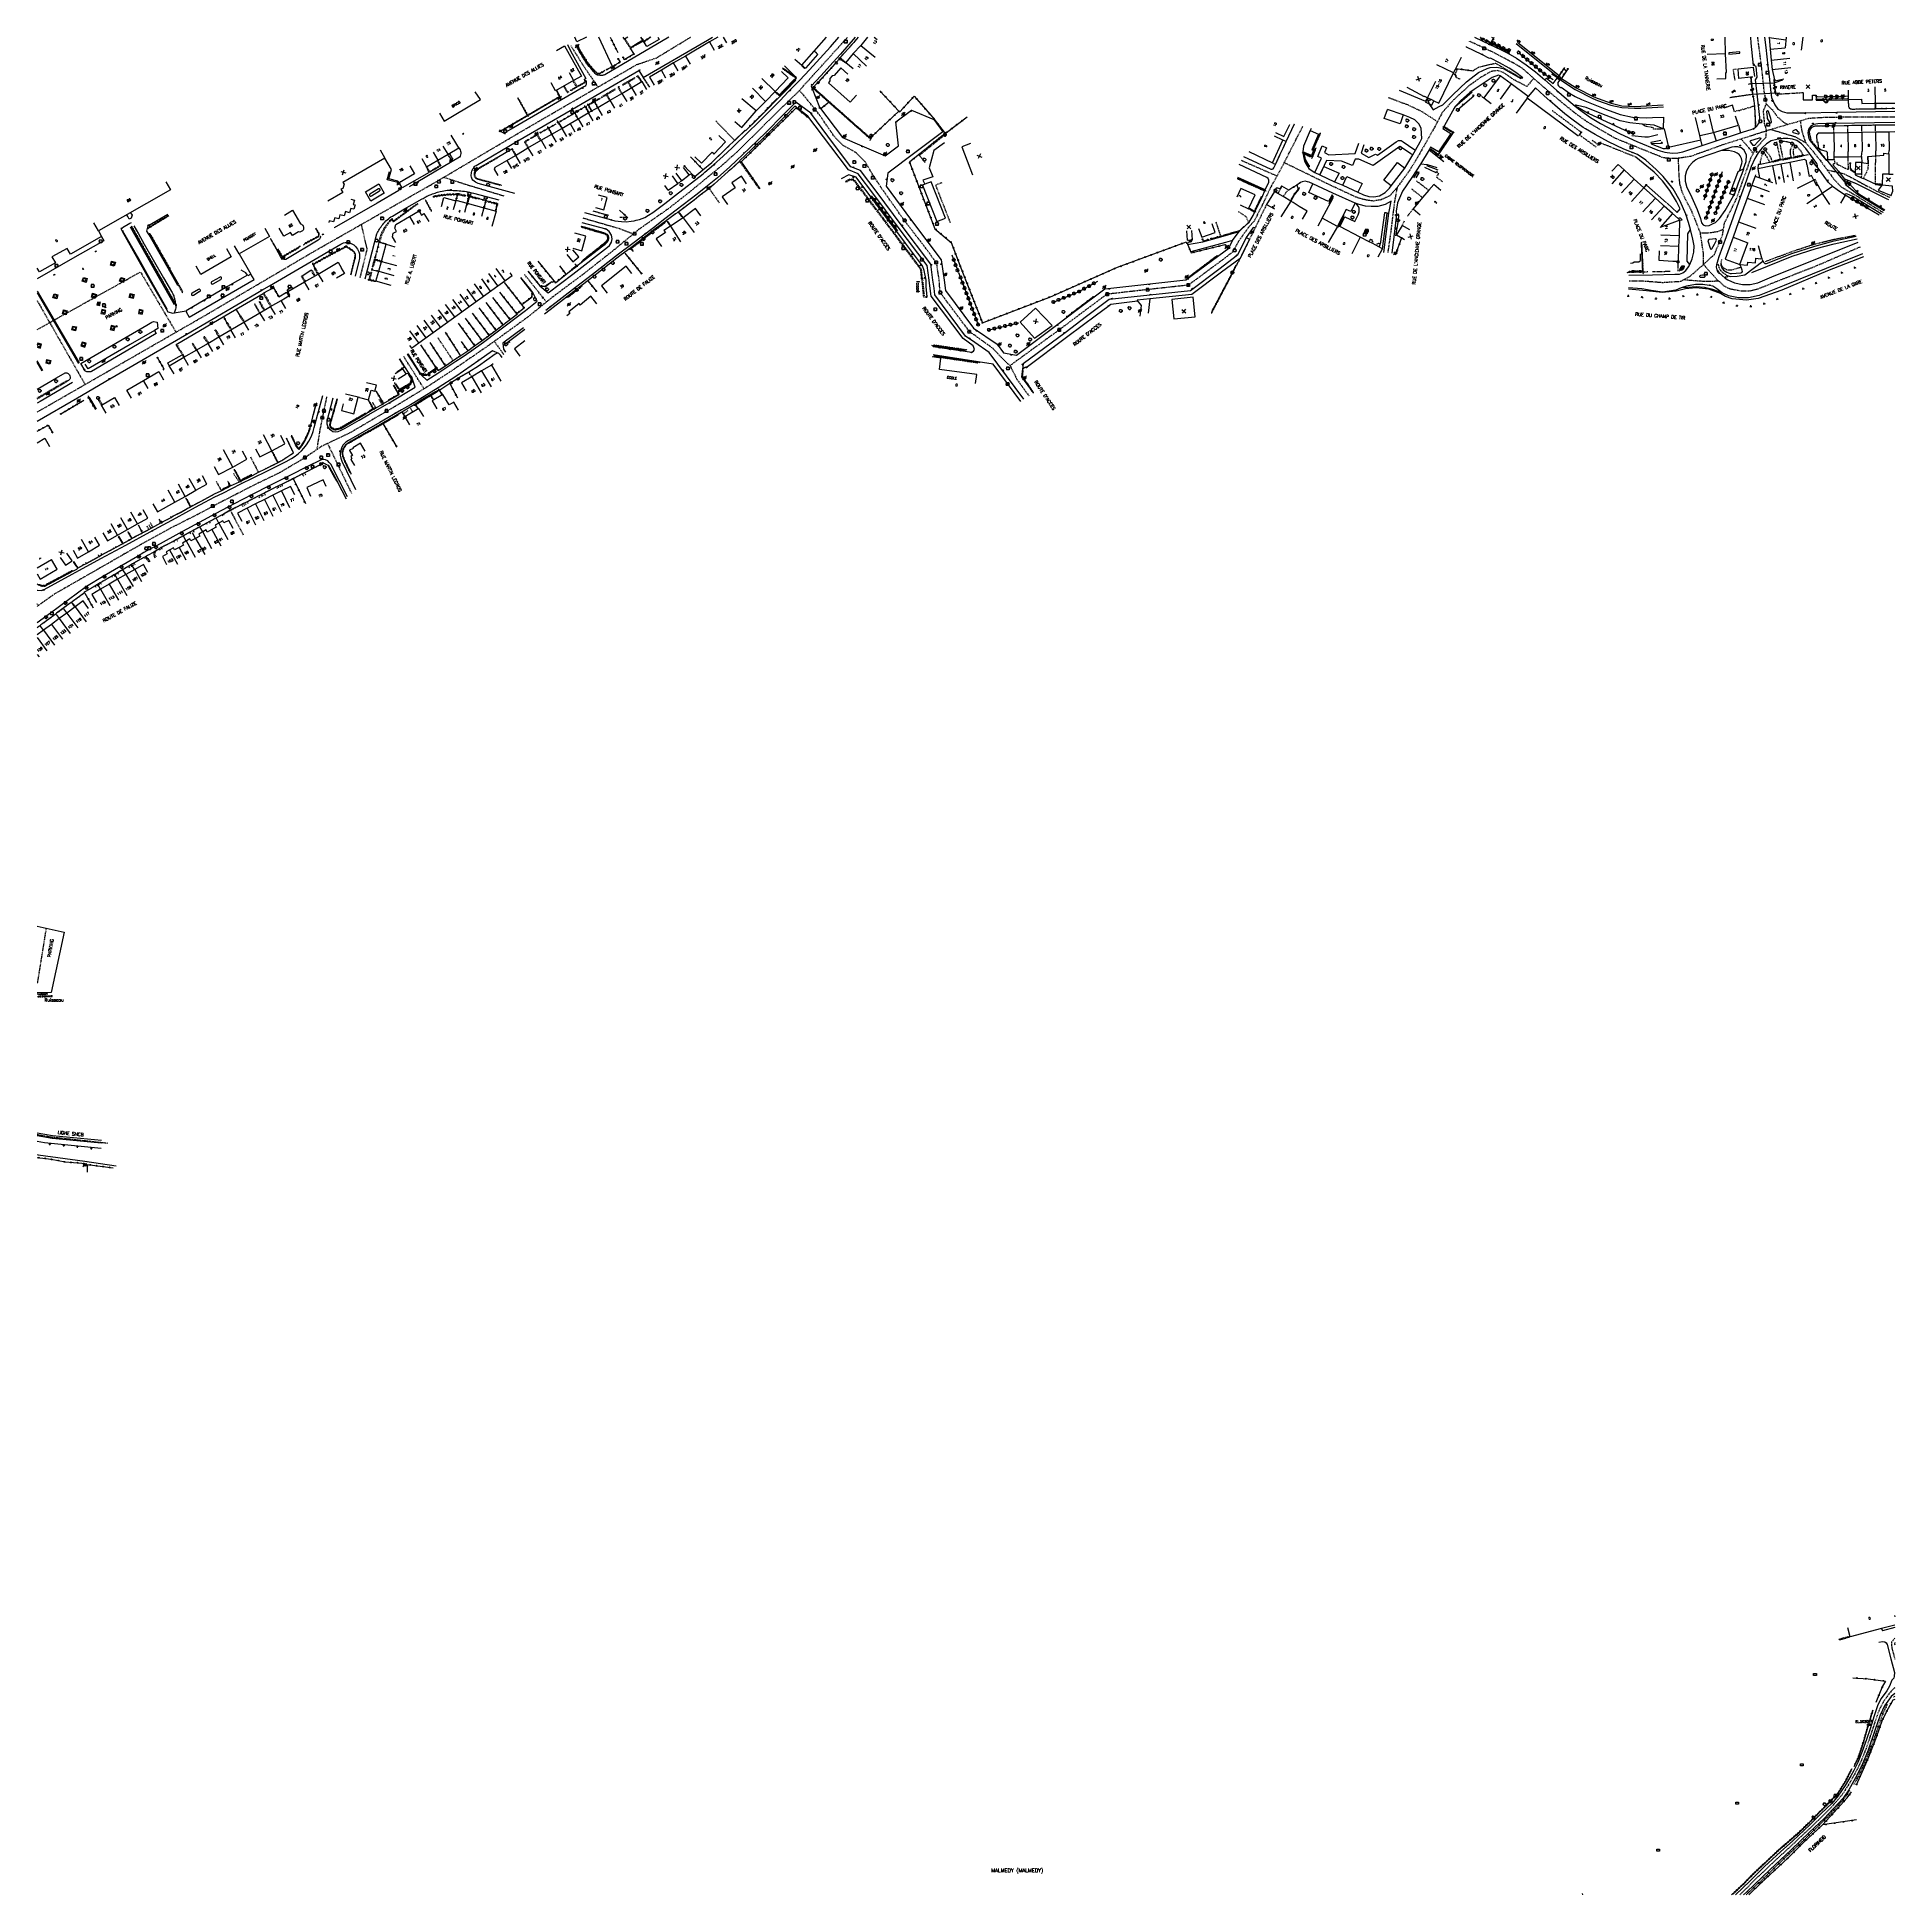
# Model space of a CAD drawing. Header units: millimetres. Extents: x 267000 to 268000, y 124000 to 125000.
import ezdxf
from ezdxf.enums import TextEntityAlignment as Align

# ---------------------------------------------------------------- set-up
doc = ezdxf.new("R2010")
doc.units = ezdxf.units.MM
doc.linetypes.add('DASHED', pattern=[0.75, 0.5, -0.25])
doc.layers.get('0').update_dxf_attribs({"linetype": 'CONTINUOUS'})
for name, color, linetype in [('W0001', 6, 'DASHED'), ('W0008', 7, 'CONTINUOUS'), ('W0017', 7, 'CONTINUOUS'), ('W0100', 7, 'CONTINUOUS'), ('W0105', 7, 'CONTINUOUS'), ('W0112', 1, 'DASHED'), ('W0120', 7, 'CONTINUOUS'), ('W0211', 2, 'CONTINUOUS'), ('W0220', 5, 'DASHED'), ('W0300', 7, 'CONTINUOUS'), ('W0302', 3, 'CONTINUOUS'), ('W0310', 3, 'CONTINUOUS'), ('W0322', 7, 'CONTINUOUS'), ('W0400', 7, 'CONTINUOUS'), ('W0420', 7, 'CONTINUOUS'), ('W0471', 7, 'CONTINUOUS'), ('W0500', 5, 'DASHED'), ('W0511', 5, 'CONTINUOUS'), ('W0515', 5, 'CONTINUOUS'), ('W0700', 7, 'CONTINUOUS'), ('W0851', 7, 'CONTINUOUS'), ('W0980', 7, 'CONTINUOUS'), ('W0984', 7, 'CONTINUOUS'), ('W0989', 7, 'CONTINUOUS'), ('W0991', 7, 'CONTINUOUS'), ('W1102', 7, 'CONTINUOUS'), ('W1471', 7, 'CONTINUOUS')]:
    doc.layers.add(name, color=color, linetype=linetype)
doc.styles.get("Standard").update_dxf_attribs({"font": 'romans.shx', "width": 0.85})

# ---------------------------------------------------------------- blocks, each defined once
blk = doc.blocks.new('T1471')
at = {"color": 0, "linetype": 'Continuous', "flags": 128}
blk.add_lwpolyline([(-0.75, -0.5), (-0.75, 0.5), (0.75, 0.5), (0.75, -0.5), (-0.75, -0.5)], dxfattribs=at)
blk = doc.blocks.new('T300')
for p, q in [((-0.8, 0.5), (-0.9, 0.3)), ((-0.9, 0.3), (-0.9, 0.2)), ((-0.9, 0.2), (-0.7, 0.1)), ((-0.7, 0.6), (-0.8, 0.5)), ((-0.8, -0.1), (-0.7, 0.1)), ((-0.6, 0.7), (-0.7, 0.6)), ((-0.7, 0.1), (-0.7, 0.1)), ((-0.5, 0.7), (-0.6, 0.7)), ((-0.3, 0.6), (-0.5, 0.7)), ((-0.3, 0.6), (-0.2, 0.7)), ((-0.2, 0.6), (-0.3, 0.6)), ((-0.2, 0.7), (-0.1, 0.8)), ((-0.1, 0.8), (0.1, 0.8)), ((0.1, 0.8), (0.2, 0.7)), ((0.2, 0.7), (0.3, 0.6)), ((0.3, 0.6), (0.4, 0.5)), ((0.5, 0.5), (0.3, 0.5)), ((0.4, 0.5), (0.4, 0.5)), ((0.6, 0.4), (0.5, 0.5)), ((0.6, 0.4), (0.7, 0.3)), ((0.7, 0.3), (0.7, 0.2)), ((0.7, 0.2), (0.7, 0.1)), ((0.7, 0.1), (0.7, -0.2)), ((-0.8, -0.2), (-0.8, -0.1)), ((-0.7, -0.3), (-0.8, -0.2)), ((-0.8, -0.2), (-0.8, -0.2)), ((-0.7, -0.4), (-0.7, -0.3)), ((-0.5, -0.5), (-0.7, -0.4)), ((-0.4, -0.5), (-0.5, -0.5)), ((-0.4, -0.5), (-0.3, -0.5)), ((-0.3, -0.5), (-0.3, -0.4)), ((-0.3, -0.6), (-0.3, -0.5)), ((-0.3, -0.5), (-0.3, -0.5)), ((-0.2, -0.7), (-0.3, -0.6)), ((-0.1, -0.8), (-0.2, -0.7)), ((0.1, -0.8), (-0.1, -0.8)), ((0.2, -0.7), (0.1, -0.8)), ((0.3, -0.5), (0.2, -0.5)), ((0.3, -0.6), (0.2, -0.7)), ((0.2, -0.7), (0.2, -0.7)), ((0.5, -0.4), (0.3, -0.5)), ((0.3, -0.5), (0.3, -0.6)), ((0.3, -0.5), (0.3, -0.5)), ((0.6, -0.3), (0.5, -0.4)), ((0.7, -0.2), (0.6, -0.3)), ((0.6, -0.3), (0.6, -0.3))]:
    blk.add_line(p, q)
blk = doc.blocks.new('t310o')
at = {"color": 0, "linetype": 'Continuous'}
for centre, start, end in [((-0.5, 0.4), 216.8699, 323.1304), ((0.5, -0.4), 36.8699, 143.1303)]:
    blk.add_arc(centre, 0.625, start, end, dxfattribs=at)
blk = doc.blocks.new('t322o')
at = {"color": 0, "linetype": 'Continuous'}
for radius in [0.25, 0.15]:
    blk.add_circle((0, 0), radius, dxfattribs=at)
blk = doc.blocks.new('t220o')
at = {"color": 0, "linetype": 'Continuous'}
for p, q in [((-0.25, 0.25), (0.25, 0.25)), ((-0.25, -0.25), (0.25, -0.25))]:
    blk.add_line(p, q, dxfattribs=at)
blk = doc.blocks.new('T471')
for p, q in [((-0.333334, 0.333334), (-0.333334, -0.333334)), ((-0.333334, 0.333334), (0.333334, 0.333334)), ((-0.333334, 0), (0, 0)), ((0.500001, 0.500001), (1.000002, 1.000002)), ((-0.500001, -0.500001), (-1.000002, -1.000002)), ((-0.333334, -0.333334), (0.333334, -0.333334))]:
    blk.add_line(p, q)
blk.add_ellipse((0, 0), major_axis=(0.471405, 0.471405), ratio=1, start_param=5.4977871438, end_param=11.780972451)
blk = doc.blocks.new('t112o')
at = {"color": 0, "linetype": 'Continuous'}
for p, q in [((-0.5, 0.5), (0.5, 0.5)), ((-0.5, -0.5), (-0.5, 0.5)), ((0.5, 0.5), (0.5, -0.5)), ((0.5, -0.5), (-0.5, -0.5))]:
    blk.add_line(p, q, dxfattribs=at)
blk = doc.blocks.new('T400')
for p, q in [((-0.15, 0.3), (0.15, 0.3)), ((-0.15, -0.25), (-0.15, 0.3)), ((-0.15, 0.15), (0.15, 0.15)), ((-0.15, 0), (0.15, 0)), ((0.15, 0.3), (0.15, -0.25)), ((-0.15, -0.15), (0.15, -0.15)), ((-0.15, -0.25), (-0.15, -0.3)), ((-0.15, -0.3), (0.15, -0.3)), ((0.15, -0.3), (0.15, -0.25))]:
    blk.add_line(p, q)
blk = doc.blocks.new('T420')
for p, q in [((0.7, 0.7), (-0.8, 0.7)), ((-0.8, 0.7), (-0.8, -0.8)), ((0.7, 0.7), (0.7, -0.8)), ((0.7, -0.8), (-0.8, -0.8))]:
    blk.add_line(p, q)
blk.add_ellipse((0, 0), major_axis=(-0.53, 0.53), ratio=1, start_param=3.926990816990981, end_param=10.21017612417057)
blk = doc.blocks.new('t500o')
at = {"color": 0, "linetype": 'Continuous'}
for centre, start, end in [((-0.5, 0.625), 216.869898, 323.130102), ((0.5, -0.125), 36.869898, 143.130102), ((0.5, -0.625), 36.869898, 143.130102), ((-0.5, 0.125), 216.869898, 323.130102)]:
    blk.add_arc(centre, 0.625, start, end, dxfattribs=at)
blk = doc.blocks.new('t991o')
at = {"color": 0, "linetype": 'Continuous'}
for p, q in [((-1, 1), (1, -1)), ((-1, -1), (1, 1))]:
    blk.add_line(p, q, dxfattribs=at)
blk = doc.blocks.new('t211o')
at = {"color": 0, "linetype": 'Continuous'}
for p, q in [((-0.3, 0.5), (-0.3, 0)), ((0, 1), (0, 0)), ((0.3, 0.5), (0.3, 0))]:
    blk.add_line(p, q, dxfattribs=at)
blk = doc.blocks.new('T851')
for p, q in [((-0.2, -0.1), (0, 0.3)), ((0, 0.3), (0.2, -0.1)), ((-0.2, -0.1), (0.2, -0.1))]:
    blk.add_line(p, q)
for major_axis in [(-0.106, 0.106), (-0.0354, 0.0354), (-0.0236, 0.0236)]:
    blk.add_ellipse((0, 0), major_axis=major_axis, ratio=1, start_param=3.926990816987241, end_param=10.21017612416683)

msp = doc.modelspace()

# ---------------------------------------------------------------- linework, layer by layer
at = {"layer": 'W0001'}
for p, q in [((267930.7, 124964), (267929.1, 124960.1)), ((267929.1, 124960.1), (267929.7, 124953.7)), ((267929.8, 124969.9), (267930.7, 124964)), ((267930.7, 124964), (267934, 124961)), ((267934, 124961), (267936.9, 124957)), ((267671.3, 124932.4), (267681.3, 124952)), ((267929.7, 124953.7), (267930.9, 124949.5)), ((267936.9, 124957), (267940, 124954.3)), ((267940, 124954.3), (267942.3, 124952.9)), ((267949.4, 124953.7), (267949.3, 124954.9)), ((267950.1, 124949.2), (267949.4, 124953.7)), ((267952.1, 124943.2), (267950.1, 124949.2)), ((267667.4, 124925.2), (267648.2, 124933.6)), ((267897, 124883.6), (267895.3, 124894.7)), ((267895.3, 124894.7), (267899.8, 124894.7)), ((267899.8, 124894.7), (267905.1, 124895.5)), ((267905.1, 124895.5), (267907.8, 124896.8)), ((267897, 124877.6), (267897, 124883.6)), ((267981.3, 124887), (267958.2, 124877)), ((267904, 124869.8), (267897, 124877.6)), ((267958.2, 124877), (267934.3, 124867.6)), ((267908.1, 124866), (267904, 124869.8)), ((267911.3, 124864.4), (267908.1, 124866)), ((267917, 124863.3), (267911.3, 124864.4)), ((267921.5, 124863.2), (267917, 124863.3)), ((267926.1, 124864.3), (267921.5, 124863.2)), ((267934.3, 124867.6), (267926.1, 124864.3))]:
    msp.add_line(p, q, dxfattribs=at)
at = {"layer": 'W0001', "flags": 128}
for points in [[(267000, 124798.2), (267089.9, 124849.9), (267148.7, 124884.5), (267214.2, 124921.8), (267260.9, 124949.4), (267322.7, 124985.2), (267333.5, 124988.9), (267351.8, 125000)], [(267287.2, 124995.5), (267294.1, 124984.5), (267301.9, 124973.1)], [(267251.4, 124914.4), (267232.2, 124920.2), (267218.8, 124924.5)], [(267173.9, 124870.6), (267177.7, 124885.9), (267174.5, 124899.2)], [(267000, 124842.6), (267055.6, 124873.6), (267074.7, 124841.2)], [(267000, 124858.2), (267002.9, 124853.1), (267025.8, 124813)]]:
    msp.add_lwpolyline(points, dxfattribs=at)
at = {"layer": 'W0001'}
for points in [[(267410.3, 124971.3), (267436.3, 125000)], [(267929.8, 124969.9), (267928.4, 124983.1), (267926.2, 125000)], [(267930.9, 124949.5), (267923.4, 124947.1), (267907.9, 124942.2), (267890.1, 124935.8), (267883.8, 124934.8), (267880.6, 124934.6), (267875.5, 124935), (267871.3, 124936.7), (267859.8, 124941.3), (267849.4, 124945.6), (267839.9, 124951.1), (267834.2, 124954.5), (267827.7, 124959.2), (267820.7, 124964.9), (267810.7, 124973.3), (267804.6, 124978.7), (267799.4, 124983.3), (267795, 124985.9), (267784.7, 124991.4), (267771, 124997.8), (267771, 124997.8)], [(267805.6, 124977.8), (267801.9, 124973.4), (267794.9, 124977.1), (267789.2, 124981), (267786.2, 124982), (267782.7, 124981.5), (267777.1, 124978.4), (267770.9, 124973.9), (267762.5, 124966.3), (267756.4, 124959.5), (267752.5, 124952), (267746.8, 124941.9), (267742.1, 124933.6), (267737.9, 124927), (267731.8, 124918.7), (267728.1, 124914.6), (267723.3, 124912.4), (267719.4, 124911.8), (267716.7, 124912.1), (267713.6, 124912.7), (267709.9, 124913.9), (267696.8, 124920), (267686.5, 124925), (267671.3, 124932.4), (267663.9, 124919), (267659.9, 124910.5), (267655.1, 124901), (267652, 124897.5), (267646.5, 124889.8), (267643.5, 124884.3), (267638.3, 124880.3), (267619.7, 124866.5), (267597.8, 124864.1), (267575.8, 124861.6), (267550.1, 124842.4), (267523.7, 124823.2), (267519.1, 124827.5), (267514.6, 124832.4), (267501.9, 124841.5), (267486, 124862.6), (267485.6, 124869.1)], [(267485.6, 124869.1), (267484.4, 124876.9), (267483.8, 124878.8), (267478.2, 124886.6), (267466.8, 124901.3), (267454.3, 124919), (267449.3, 124926.8), (267445.6, 124933.1), (267440.8, 124937.8), (267433.9, 124941.7), (267429.1, 124946.5), (267421.1, 124958.2), (267412.8, 124968.5), (267410.3, 124971.3), (267401.4, 124962.6), (267385.2, 124946.6), (267377, 124938.5), (267369.2, 124931.4), (267351.9, 124917.2), (267339.7, 124907.6), (267324, 124896.6), (267309.6, 124884.7), (267293.9, 124872.4), (267278.1, 124860.6), (267264.2, 124849.4), (267243.1, 124834.1), (267224.9, 124821.6), (267209.9, 124811.7), (267193.1, 124801.5), (267168.4, 124787), (267153.2, 124779.8), (267143.5, 124773.2), (267130.3, 124765.4), (267116.8, 124758.9), (267098.1, 124749.3), (267087.3, 124743.5), (267071.6, 124735.6), (267056.4, 124727.2), (267033.9, 124714.3), (267009.3, 124700.2), (267000, 124693.6)], [(267753.8, 124954.5), (267745.6, 124959.8), (267737.8, 124963.5), (267727.3, 124967.4)], [(267949.3, 124954.9), (267942.3, 124952.9), (267933.4, 124950.3), (267930.9, 124949.5)], [(267933.4, 124950.3), (267935.1, 124949.8), (267946.1, 124946.5), (267952.1, 124943.2), (267959.8, 124933.7), (267967, 124923.8), (267971.1, 124919.4), (267978.3, 124915.2), (267993.6, 124905.7)], [(268000, 124957), (267995.7, 124956.9), (267983.1, 124956.9), (267963.7, 124956.8), (267953.6, 124956.2), (267949.3, 124954.9)], [(267914.8, 124913.1), (267922.5, 124934.9), (267925.2, 124940.3), (267930.6, 124946), (267930.9, 124949.5)], [(267923.8, 124937.4), (267921.4, 124940.5), (267918.1, 124944.1), (267917.2, 124945.1)], [(267895.3, 124894.7), (267890.4, 124907), (267886.9, 124913.5), (267885.3, 124917.3), (267884.3, 124921), (267883.9, 124925), (267883.5, 124934.8)], [(267963.5, 124928.6), (267972.7, 124926.5), (267990, 124917.2), (267997.4, 124913.7)], [(267732.1, 124919.2), (267730.6, 124911.1), (267730, 124906.3), (267728.3, 124892.7), (267727, 124883.9)], [(267897, 124877.6), (267902.9, 124883.1), (267907.3, 124893.6), (267908.3, 124900), (267914.8, 124913.1)], [(267320.9, 124894), (267313.7, 124896.8), (267293.9, 124902.5)], [(267274.2, 124857.4), (267262.3, 124872.3)], [(267897, 124877.6), (267889.7, 124871.2), (267884.5, 124868.4), (267875, 124867.8), (267863.4, 124868.7), (267856.8, 124868.7)], [(267886.5, 124869.5), (267893.7, 124868.9), (267898.6, 124868.6), (267905, 124868.8)], [(267246.1, 124836.2), (267251.3, 124829)], [(267208.3, 124810.7), (267197.3, 124828.1)], [(267523.7, 124823.2), (267527.4, 124815.8), (267533.9, 124806.9)], [(267150.7, 124778.1), (267152.4, 124789), (267156, 124806.5)], [(267156.3, 124781.3), (267169.2, 124754.5)], [(267000.6, 124694), (267000, 124695)], [(267000, 124491.1), (267000.3, 124491.1), (267005, 124520.4)], [(267000, 124409.3), (267007.6, 124408), (267037.8, 124404.7)], [(268000, 124138.1), (267998.2, 124136.1), (267998.3, 124133.1), (268000, 124126.8)], [(268000, 124111.4), (267999.6, 124111.2), (267996.9, 124108.3), (267993.7, 124103.7), (267991.3, 124098.9), (267989.3, 124093.1), (267986.8, 124085.6), (267984.5, 124078.7), (267981.4, 124071), (267979.1, 124066.4), (267975.8, 124060.4), (267971.6, 124053.9), (267968.7, 124050.4), (267965.1, 124046.4), (267961.4, 124042.7), (267945.9, 124027.9), (267933.2, 124016.3), (267926.5, 124009.8), (267917.8, 124001.3), (267916.5, 124000)]]:
    msp.add_lwpolyline(points, dxfattribs=at)
at = {"layer": 'W0008'}
for p, q in [((267798.9, 124977.9), (267798.9, 124978)), ((267915.8, 124952.7), (267917, 124948.5)), ((267896.2, 124941.6), (267895.5, 124944.7)), ((267902.3, 124948.7), (267903.9, 124944.2)), ((267661, 124917.9), (267646.4, 124924.5)), ((267960.9, 124916), (267966.4, 124919.8)), ((267998, 124914.8), (267998.7, 124916.7)), ((267726.7, 124905.3), (267727.7, 124905.2)), ((267856.8, 124873.5), (267864.4, 124873.6)), ((267599, 124859.1), (267598, 124851.4))]:
    msp.add_line(p, q, dxfattribs=at)
at = {"layer": 'W0008', "flags": 128}
for points in [[(267257.2, 124915.8), (267237.4, 124921.2, -0.13988), (267234.6, 124923, -0.1787), (267233.7, 124925.3, -0.069), (267234, 124927.8, -0.08882), (267234.8, 124929.5, -0.05216), (267235.4, 124930.3, -0.04613), (267236.3, 124931), (267258.8, 124944.2), (267288.2, 124961.3), (267302.9, 124969.9), (267323.8, 124982.1), (267326.3, 124978.3), (267360.8, 124998.4), (267363.5, 125000)], [(267340, 125000), (267305.5, 124979.8, -0.09394), (267303.8, 124979.3, -0.09394), (267302.1, 124979.5, -0.09311), (267300.6, 124980.2, -0.09311), (267299.5, 124981.5, -0.01403), (267296.5, 124985.1, -0.02684), (267295.1, 124987, -0.00531), (267291.4, 124993.2, -0.02042), (267290.5, 124994.9, -0.01812), (267290.4, 124995, -0.00393), (267290.1, 124995.8)], [(267295.2, 124976.6, -0.11795), (267295.6, 124975.6, -0.11795), (267295.5, 124974.6, -0.11037), (267295, 124973.7, -0.11037), (267294.2, 124973.2), (267255.1, 124950.4), (267251.2, 124948.3), (267249.8, 124949.1), (267248.8, 124950.2)], [(267227, 124940.5, -0.07645), (267227.7, 124939.3, -0.07645), (267228, 124938, -0.07589), (267227.9, 124936.6, -0.07589), (267227.4, 124935.4), (267204.9, 124922.2), (267200.3, 124919.5)], [(267176.5, 124869.9), (267182.9, 124894.1, -0.03679), (267184.3, 124896.7, -0.03679), (267186, 124899.2, -0.04225), (267188.4, 124901.6, -0.04225), (267191.2, 124903.7), (267197.7, 124907.5), (267207.3, 124912.9, -0.01603), (267209.3, 124914.1, -0.01603), (267211.5, 124915.1, -0.01959), (267214.2, 124916.1, -0.01959), (267217, 124917, -0.02116), (267220.8, 124917.6, -0.04287), (267222.8, 124917.6, -0.00752), (267227.2, 124917.3, -0.00915), (267230.9, 124916.9, -0.0229), (267232.1, 124916.7, -0.01068), (267234.8, 124916.1), (267248.5, 124912.4)], [(267052, 124898.4), (267054.5, 124894.1), (267057.6, 124888.6), (267068, 124870.4), (267072.4, 124863.1, -0.02909), (267073.5, 124860.7, -0.04157), (267074, 124859, -0.01432), (267074.4, 124856.6, -0.01931), (267074.6, 124854.9, -0.07715), (267074.5, 124853.6, -0.04482), (267073.8, 124851.4), (267073.3, 124851.2), (267070.5, 124852), (267069.6, 124853.5), (267061.6, 124867.6), (267054.4, 124880.4), (267045.9, 124895.4), (267045.3, 124896.8)], [(267152.4, 124893.1, -0.21085), (267152.4, 124892, -0.08854), (267152, 124891.3, -0.05906), (267151.7, 124891, -0.05906), (267151.3, 124890.7), (267133.8, 124880.4, -0.08622), (267133, 124880.4, -0.08622), (267132.2, 124880.5, -0.10749), (267131.4, 124881.1, -0.10749), (267130.9, 124882)], [(267039.2, 124816), (267080.6, 124840.2), (267121, 124863.8), (267125, 124866.1), (267163.5, 124888.6, -0.11119), (267166.5, 124889.5, -0.13715), (267169.1, 124889, -0.09363), (267171.5, 124887.2, -0.08777), (267173.1, 124884.5, -0.09239), (267173.6, 124882.2, -0.08155), (267173.2, 124879.5), (267171.1, 124871.3)], [(267125, 124866.1, -0.0622), (267125.6, 124866.1, -0.0622), (267126.2, 124865.9, -0.06624), (267126.8, 124865.6, -0.06624), (267127.3, 124865.1)], [(267000, 124810.5), (267010.4, 124816.6), (267015, 124819.3, -0.06356), (267015.7, 124819.3, -0.06717), (267016.3, 124819.1, -0.08717), (267017, 124818.6, -0.07128), (267017.6, 124817.7, -0.21891), (267017.7, 124816.3, -0.18044), (267016.6, 124815)]]:
    msp.add_lwpolyline(points, format="xyb", dxfattribs=at)
at = {"layer": 'W0008'}
for points in [[(267358.5, 124926.5), (267359.5, 124927.4), (267364, 124931.2), (267369.3, 124936), (267374.1, 124940.4), (267382.7, 124948.8), (267387.9, 124953.9), (267393.1, 124959.1), (267399.9, 124965.9), (267404.3, 124970.5), (267410.5, 124976.9), (267415.8, 124982.4), (267427.1, 124994.8), (267431.6, 125000)], [(267440.4, 125000), (267432.5, 124990.9), (267428.5, 124986.5), (267421.8, 124979.1), (267416.7, 124973.7), (267417.2, 124972.3)], [(267442, 125000), (267440.2, 124997.9), (267439.6, 124997.1), (267433.2, 124990), (267432.5, 124989.3), (267432.2, 124988.7), (267429.8, 124986), (267422.8, 124978.3), (267417.2, 124972.3), (267419.2, 124967.4)], [(267773.8, 125000), (267782, 124996), (267787.7, 124993.3), (267791.6, 124991.4), (267796.4, 124988.6), (267801.6, 124985.1), (267806.6, 124981.3), (267811.6, 124977), (267817.9, 124971.5), (267823.2, 124966.8), (267828, 124962.8), (267829.7, 124961.4)], [(267776.9, 125000), (267776.9, 125000), (267776.7, 124999.6), (267782.9, 124996.5), (267788, 124994), (267791.9, 124992.1), (267792.6, 124990.9)], [(267925.9, 124969.5), (267925, 124977), (267925.9, 124978.5), (267925.3, 124984.2), (267924.3, 124984.8), (267924, 124984.8), (267922.7, 124996.8), (267922.4, 125000)], [(267929.9, 125000), (267930.5, 124994.4), (267931.6, 124984.4), (267932.3, 124978.9), (267933.3, 124970.2)], [(267411.7, 124984.5), (267413.1, 124983.2), (267413.3, 124983.5), (267413.9, 124983.5), (267420.2, 124990.7), (267419.5, 124991.4), (267418.2, 124992.4)], [(267756.6, 124963.5), (267762, 124968.9), (267769.4, 124975.9), (267772, 124977.9), (267775.9, 124980.9), (267780.5, 124983.1), (267782.2, 124983.7), (267785.8, 124983.9), (267789.2, 124983.1), (267798.6, 124977.7), (267798.9, 124977.9), (267799.7, 124978.1), (267796, 124981), (267792.3, 124983.3), (267787.1, 124986.2), (267782.3, 124988.6), (267781.8, 124988.5), (267777.6, 124990.6), (267769.5, 124994.6), (267769.5, 124994.9), (267769.5, 124994.9)], [(267910.6, 124990.9), (267916.6, 124991.4), (267916.5, 124992.1), (267910.6, 124991.6), (267910.6, 124990.9)], [(267357.3, 124927.7), (267358.4, 124928.6), (267363.2, 124932.6), (267369.5, 124938.6), (267372.6, 124941.6), (267374.9, 124943.9), (267381.2, 124949.9), (267381.5, 124949.7), (267387.5, 124955.6), (267391, 124959.1), (267392, 124960.1), (267398.5, 124966.8), (267403.2, 124971.4), (267408.4, 124976.8), (267408, 124977.2), (267408.8, 124978.1), (267402.3, 124984.5)], [(267733.2, 124971.5), (267747.4, 124965.5), (267747.2, 124965.1), (267749, 124964.2), (267749.1, 124964.3), (267751.5, 124960.9), (267754.7, 124962.6), (267756.6, 124963.5)], [(267787.6, 124979.2), (267786.7, 124979.6), (267783.3, 124978.2), (267773.5, 124971.9), (267771.2, 124970.2), (267766.2, 124965.8), (267763.2, 124962.3)], [(267833.4, 124950.7), (267832.3, 124951.4), (267826.9, 124955.3), (267822.4, 124958.8), (267818.4, 124962.2), (267814.2, 124965.8), (267811.3, 124968.5), (267806.5, 124972.8), (267802.7, 124968)], [(267811.6, 124977), (267812.4, 124977.9), (267816, 124975), (267818.2, 124977.9), (267819.7, 124977), (267818.6, 124975.6), (267818.5, 124975), (267818.6, 124974.4), (267818.9, 124973.8), (267819.4, 124973.2), (267820, 124972.7), (267820.3, 124973), (267824.8, 124969.9), (267828, 124968), (267831.4, 124966.5), (267844.8, 124961.1), (267852.2, 124958.4), (267858.7, 124957), (267866.1, 124956.6), (267869.6, 124956.7), (267875.4, 124957), (267875.2, 124950.7), (267870.5, 124952.7), (267863.9, 124953.1), (267857.4, 124953.9), (267852.2, 124955), (267843.2, 124958.4), (267833.8, 124962.2), (267829.1, 124963.2), (267828, 124962.8)], [(267933.3, 124970.2), (267933.6, 124967.6), (267935.4, 124963.5), (267937.1, 124961.2), (267939.3, 124959.9), (267941.9, 124959.3), (267943.5, 124959.2), (267951.8, 124959.3), (267968.8, 124959.6), (268000, 124960.1)], [(267480.1, 124869.1), (267479.1, 124877), (267463.4, 124897.8), (267450.3, 124915.3), (267441.9, 124926.5), (267436.7, 124928.5), (267427.2, 124941.2), (267414.9, 124957.5), (267407.9, 124962.8), (267402.6, 124957.4), (267393.2, 124948), (267384.5, 124939.5), (267378.1, 124933.4), (267378.2, 124933.2), (267373.7, 124929.2), (267372, 124927.7), (267366.5, 124922.7), (267364.4, 124920.9), (267361.7, 124918.6), (267356.2, 124914.4), (267353.6, 124912.3), (267344.8, 124905.7), (267343.7, 124904.9), (267338.6, 124901.2), (267332.5, 124896.6), (267320.3, 124887.2), (267313.7, 124882.2), (267299.6, 124871.4), (267290.6, 124864.4), (267276.2, 124853.3), (267273.1, 124850.9)], [(267482.2, 124869.1), (267481, 124877.8), (267465.1, 124899), (267452.1, 124916.3), (267443.2, 124928.2), (267438, 124930.2), (267428.7, 124942.6), (267416.4, 124959), (267408.4, 124965), (267401.8, 124958.3), (267392.2, 124948.7), (267383.4, 124940.2), (267372.9, 124930.2), (267366.2, 124924.3), (267360, 124919.2), (267355.2, 124915.4), (267344, 124906.8), (267337.9, 124902.2), (267331.8, 124897.4), (267320, 124888.4), (267313, 124883.1), (267298.9, 124872.3), (267289.8, 124865.2), (267275.4, 124854.2), (267273.8, 124852.8)], [(267419.2, 124967.4), (267421.2, 124962.4), (267433.5, 124946), (267443.9, 124941.5), (267456.4, 124936.1), (267463.7, 124941.5), (267462.3, 124954.4), (267470.7, 124960.7), (267482.6, 124955.7), (267487.5, 124949), (267472.5, 124937.7), (267458, 124926.7), (267457, 124919.7), (267470.2, 124902.1), (267486.7, 124880.2), (267488.2, 124869.1)], [(267685.8, 124950.8), (267685.8, 124950.8), (267685.3, 124949.7), (267681.7, 124941.3), (267681.4, 124938.3), (267681.6, 124935.7), (267682.3, 124933.3), (267682.7, 124932.1), (267684.6, 124929.3), (267686.8, 124927.7), (267687.7, 124927.1), (267690.5, 124925.9), (267690.5, 124925.8), (267698.4, 124922.2), (267702.8, 124920.3), (267711, 124916.5), (267713.9, 124915.2), (267716.8, 124914.2), (267719.6, 124914), (267722.6, 124914.5), (267725.7, 124916.4), (267727.9, 124918.7), (267728.9, 124919.9), (267736.3, 124929.4), (267740.5, 124936.6), (267742, 124939.1), (267744.5, 124943.6), (267745.3, 124945.5), (267745.1, 124951), (267743.7, 124953.4), (267741.6, 124955.5), (267739, 124956.8), (267735.3, 124958.1), (267726.9, 124961.1)], [(267735.3, 124958.1), (267733.7, 124953.3), (267725.1, 124956.3), (267726.9, 124961.1)], [(267763.2, 124962.3), (267762.8, 124961.7), (267756.6, 124950.8), (267760.9, 124948.1), (267754.4, 124938.2), (267750.1, 124940.7), (267749.6, 124939.8), (267749.4, 124939.4), (267744.6, 124931.6), (267740, 124924.5), (267735, 124917.1), (267732.2, 124910.8), (267731.6, 124906.4), (267731.7, 124904.5), (267730.3, 124892.6), (267729.3, 124883.8)], [(267829.7, 124961.4), (267836.2, 124956.8), (267841.6, 124953.5), (267852.1, 124948), (267861.2, 124943.9), (267872.5, 124939.2), (267876.2, 124938), (267880.1, 124937.6), (267883.1, 124937.7), (267885.8, 124938.3), (267896.2, 124941.6), (267903.9, 124944.2), (267917, 124948.5), (267918.6, 124949), (267922.7, 124950.3)], [(267922.7, 124950.3), (267923.6, 124950.6), (267925, 124951.4), (267925.7, 124952), (267926.9, 124953.9), (267927.2, 124955.2), (267927.3, 124956.7), (267925.9, 124969.5)], [(267925, 124951.4), (267924.9, 124953), (267925.1, 124953), (267924.6, 124962.9), (267924.2, 124965.8), (267924, 124967.8)], [(267932, 124959.9), (267931.4, 124960.3), (267931.1, 124960.1), (267931, 124959.9), (267931.2, 124956.9), (267931.3, 124956.3), (267932.7, 124953.9), (267933.2, 124953.8), (267933.6, 124954), (267933.6, 124954.5), (267933.3, 124956.2), (267932, 124959.9)], [(267957.7, 124966.2), (267957.7, 124966), (267961.6, 124966), (267962.1, 124965.1), (267962.5, 124964.9), (267963.5, 124964.9), (267964, 124965.1), (267964.3, 124966), (267974.9, 124966.2), (267975, 124962.7), (267975.4, 124962), (267976.1, 124961.4), (267977, 124961.3), (267983.7, 124961.4), (267984.8, 124961.4), (267989.5, 124961.4), (267989.5, 124961.6), (267994.4, 124961.6), (267995.4, 124961.6), (268000, 124961.8)], [(267649.4, 124935.8), (267664.1, 124929), (267664.8, 124928.9), (267665.4, 124929.1), (267665.7, 124929.6), (267666.6, 124931.5), (267669.2, 124937), (267670.7, 124940.2), (267672.3, 124943.8), (267676.9, 124953.3), (267676.9, 124953.3)], [(267685.8, 124950.8), (267685.3, 124949.7), (267689.7, 124947.8), (267686.2, 124939.4), (267687.1, 124939), (267685.9, 124936.3), (267681.4, 124938.3)], [(267854.2, 124939.7), (267845.9, 124943.7), (267838.6, 124947.6), (267833.4, 124950.7)], [(267947, 124950.1), (267946.6, 124950.2), (267946.4, 124950.2), (267945.2, 124949.6), (267945, 124949.4), (267944.9, 124949.1), (267945.2, 124948.7), (267946.6, 124948.3), (267947.8, 124947.9), (267948.3, 124947.9), (267948.5, 124948.2), (267948.5, 124948.5), (267948.3, 124948.8), (267948.1, 124948.9), (267947, 124950.1)], [(267967.3, 124953.6), (267963.2, 124953.6), (267958.5, 124953.4), (267956.4, 124952.9), (267954.6, 124951.9), (267953.6, 124950.5), (267953.1, 124948.5), (267953.5, 124946.3), (267953.9, 124945.1), (267954.4, 124944.2), (267962.8, 124934), (267963.1, 124933.7), (267963.3, 124933.8), (267964.6, 124932.1)], [(267964.9, 124952.2), (267957.7, 124952.1), (267957, 124952.1), (267956.1, 124951.8), (267955.1, 124951.3), (267954.4, 124950.5), (267953.9, 124949.1), (267954, 124947.7), (267954.8, 124944.8)], [(268000, 124952.7), (267989.5, 124952.6), (267984.7, 124952.4), (267982.2, 124952.5), (267976.9, 124952.4), (267975.1, 124952.3), (267974.6, 124952.3), (267972.7, 124952.3), (267967.1, 124952.1), (267965.2, 124952.2), (267964.9, 124952.2)], [(268000, 124954.1), (267967.3, 124953.6)], [(267488.4, 124943.2), (267482.7, 124938.9), (267480.2, 124929.7), (267482.1, 124924.8), (267476.8, 124923.1), (267477.8, 124920.8)], [(267687.7, 124927.1), (267691.3, 124934.8), (267689.4, 124935.7), (267691.7, 124941.5), (267694.1, 124940.4), (267692.9, 124937.9), (267695.4, 124936.7), (267709.5, 124937.4), (267711.4, 124942.9)], [(267714.2, 124942.1), (267712.7, 124937.5), (267716.9, 124935.3), (267720.4, 124937), (267721.5, 124936.5), (267731.5, 124943.6), (267732.9, 124944.3), (267734.2, 124944.4), (267735.4, 124943.7), (267741.1, 124939.7), (267742, 124939.1)], [(267740.5, 124936.6), (267739.4, 124937.2), (267738.2, 124938.1), (267733.6, 124941.2), (267719.1, 124931)], [(267858.5, 124947.1), (267865.4, 124946.3), (267867.4, 124946.4), (267872.4, 124947.6)], [(267874, 124944.4), (267868.7, 124943.3), (267868.8, 124942.6), (267875.2, 124940), (267876.5, 124940.1), (267878.2, 124940.5), (267878.1, 124940.8)], [(267901.8, 124899.5), (267903.4, 124900.3), (267905.7, 124902.4), (267908.6, 124906.7), (267912.5, 124913.3), (267913.3, 124914.9), (267911.1, 124915.6), (267915.6, 124927.6), (267916.4, 124928), (267918.5, 124929.1), (267920, 124933.1), (267920.2, 124936.4), (267918.9, 124939.2), (267917.3, 124940.5), (267915.5, 124941), (267913.6, 124941), (267912.2, 124940.7), (267906.6, 124938.9), (267894.1, 124934.7), (267892.8, 124934), (267891.1, 124932.6), (267889.2, 124930.5), (267887.9, 124928.1), (267887.2, 124925.3), (267887.1, 124922.5), (267888.1, 124919.1), (267890, 124915.3), (267893.5, 124907.3), (267895.3, 124902.3), (267895.9, 124900.1), (267896.8, 124899), (267898, 124898.4), (267900, 124898.7), (267901.8, 124899.5)], [(267960.3, 124927.4), (267959.8, 124928.1), (267958.6, 124929.6), (267958.3, 124930.3), (267958.3, 124931), (267958.2, 124931.7), (267958, 124932), (267952.1, 124940.1), (267949.7, 124942.6), (267947.2, 124944.3), (267944.9, 124945.1), (267942.4, 124945.4), (267939.8, 124945.4), (267936.4, 124944.9), (267933.5, 124944.1), (267930.9, 124942.6), (267928.5, 124940.4), (267926.5, 124937.8), (267924.7, 124934.7), (267922.7, 124930.3), (267920.1, 124923), (267916.7, 124913.7), (267909.2, 124892.6), (267905.3, 124881.7), (267904.8, 124880)], [(267927.2, 124945.8), (267927.6, 124945.8), (267927.9, 124945.5), (267927.8, 124945.2), (267927.7, 124945), (267926, 124943.4), (267924.5, 124941.7), (267924.2, 124941.6), (267923.8, 124941.7), (267923.1, 124942.7), (267922.3, 124943.6), (267922.2, 124944), (267922.4, 124944.3), (267924.3, 124944.9), (267927.2, 124945.8)], [(267654.5, 124904), (267655.5, 124905.9), (267659.4, 124913.9), (267661, 124917.9), (267663, 124922), (267663, 124923.1), (267662.6, 124923.9), (267662, 124924.4), (267647, 124931.4)], [(267719.1, 124931), (267711.5, 124934.4), (267709.4, 124934.3), (267708, 124930.9), (267702.2, 124933.3), (267694, 124933.6), (267690.5, 124925.9), (267690.5, 124925.8), (267692.7, 124930.4), (267700.9, 124926.7), (267698.4, 124922.2), (267702.8, 124920.3), (267705, 124924.9), (267713.2, 124921.2), (267711, 124916.5)], [(267728.9, 124919.9), (267724.9, 124923), (267732.3, 124932.5), (267736.3, 124929.4)], [(267884, 124872.5), (267885.9, 124873.1), (267887.5, 124874.4), (267888.9, 124876.3), (267889.7, 124877.7), (267890.9, 124880.6), (267891.8, 124884.2), (267891.9, 124887.7), (267891.3, 124891.2), (267890, 124896.4), (267889, 124900.2), (267887.5, 124904.7), (267884.4, 124911.7), (267880.6, 124918.3), (267875.3, 124925), (267871.6, 124928.8), (267865.9, 124933.7), (267861.4, 124936.8), (267854.2, 124939.7)], [(267877.5, 124910.6), (267882.9, 124905.7), (267884.4, 124907.5), (267882.5, 124911.6), (267878.9, 124917.5), (267875, 124922.7), (267870.4, 124927.4), (267860.6, 124935.4)], [(267916.2, 124936.8), (267915.2, 124937.6), (267913.6, 124938.3), (267910.4, 124938.9), (267907.9, 124938.9), (267906.6, 124938.9)], [(267916.4, 124928), (267917.7, 124932), (267917.8, 124933.1), (267917.4, 124934.6), (267916.7, 124936.1), (267916.7, 124936.1), (267916.2, 124936.8)], [(267953.5, 124936.5), (267953.1, 124936.6), (267950.9, 124936.1), (267945.6, 124935.1), (267939.8, 124934), (267938.5, 124933.8), (267933.8, 124932.8), (267932.7, 124932.6), (267927.5, 124931.5), (267926.5, 124931.4), (267926.2, 124929.2)], [(267958.6, 124929.6), (267957.7, 124930.7), (267955.6, 124933.6)], [(267964.6, 124932.1), (267970, 124925.5), (267973, 124921.9), (267973.9, 124920.9), (267973.5, 124920.6), (267980.5, 124915.2), (267994.3, 124906.7)], [(267967.7, 124932.2), (267966.7, 124931.2), (267969.6, 124927.8), (267972.7, 124923.8), (267973.4, 124923), (267972.9, 124922.7), (267973.3, 124922.2), (267973, 124921.9)], [(267294.6, 124905.6), (267309.1, 124901.7), (267310.9, 124901.2), (267312.7, 124900.9), (267314.5, 124900.7), (267317, 124900.6), (267319.7, 124900.9), (267321.4, 124901.2), (267322.4, 124901.4), (267324.3, 124901.9), (267327.1, 124903), (267329.1, 124904.1), (267331.4, 124905.7), (267337.8, 124910.4), (267343.7, 124914.9), (267358.5, 124926.5)], [(267351.2, 124926), (267351.7, 124926.4), (267352.6, 124925.5), (267353, 124925.8), (267354, 124924.9), (267357.3, 124927.7)], [(267684.7, 124921.9), (267683.9, 124922.2), (267682.6, 124922.5), (267681, 124922.1), (267680.1, 124921.7), (267678, 124920.3), (267676.5, 124919.4), (267673.7, 124917.7), (267670.1, 124919.8), (267669.9, 124919.8), (267669, 124918.3), (267667.9, 124918.7), (267666.9, 124918.7), (267666.4, 124918), (267666, 124917)], [(267691.8, 124902.5), (267696.4, 124911.1), (267697.8, 124913.8), (267697.1, 124915.2), (267695.2, 124911.6), (267684.5, 124916.4), (267686.7, 124921)], [(267725, 124884), (267727.7, 124905.2), (267728.9, 124911.8), (267725.7, 124909.9), (267721.7, 124908.9), (267718.1, 124908.9), (267715.1, 124909.1), (267711.7, 124910), (267709.4, 124910.7), (267697.5, 124916.1), (267686.7, 124921), (267684.7, 124921.9)], [(267877.1, 124910.8), (267866.3, 124920.4), (267864.9, 124918.9)], [(267913.3, 124914.9), (267913.5, 124914.7), (267915.9, 124921.5), (267918.7, 124928.9), (267918.5, 124929.1)], [(267992.8, 124904.7), (267977.3, 124914.2), (267974.2, 124915.7), (267973.2, 124915.5), (267972.9, 124915.1), (267969, 124917.8), (267967, 124919.3), (267966.4, 124919.8), (267964.3, 124921.7), (267962, 124924.9), (267960.3, 124927.4)], [(267995.8, 124912.7), (267986.9, 124917.2), (267979.3, 124921.1), (267972.7, 124923.8)], [(267978.7, 124926.5), (267978.7, 124925.8), (267982.1, 124924.3), (267982.9, 124923.9), (267983, 124924.1), (267988.9, 124921.2), (267989.2, 124921.4), (267993.2, 124920.5), (267991.1, 124917.6), (267998, 124914.8)], [(267701.3, 124898), (267704, 124903.3), (267709.3, 124900.7), (267711.1, 124904.3), (267711.6, 124906), (267711.6, 124907.9), (267711.2, 124908.8), (267710.3, 124910), (267709.4, 124910.7), (267707.2, 124906.2), (267704.7, 124907.2), (267700.1, 124898.6)], [(267264.2, 124874), (267270.6, 124866.2), (267275, 124862.3), (267288.3, 124872.4), (267307.1, 124886.9), (267308.1, 124887.8), (267309.2, 124889.7), (267309.6, 124891.4), (267309.2, 124893.4), (267308, 124895.3), (267306.3, 124896.6), (267293.3, 124900.1)], [(267559.2, 124852.8), (267574.7, 124864.6), (267599, 124867.3), (267618.4, 124869.4), (267636.1, 124882.5), (267641.4, 124886.5), (267643.5, 124890.6), (267647.1, 124895.4), (267651.4, 124899.5), (267652.4, 124900.4), (267654.5, 124904)], [(267724.2, 124886.1), (267726.7, 124905.3), (267725.2, 124905.5), (267722.9, 124888.6)], [(267884.3, 124901.4), (267885.5, 124901.7), (267884.7, 124902.5), (267883.9, 124902.6), (267883.4, 124902.3)], [(267270.7, 124866.2), (267273.6, 124865.8), (267277.1, 124868.4), (267277.3, 124868.1), (267278.1, 124868.7), (267279, 124867.7), (267283.8, 124871.7), (267290.6, 124876.9), (267304.5, 124887.6), (267305.7, 124888.5), (267306.8, 124889.6), (267307.5, 124890.7), (267307.8, 124891.6), (267307.8, 124892.3), (267307.6, 124893), (267307.1, 124893.7), (267306.2, 124894.2), (267305, 124894.7), (267293, 124898)], [(267655.7, 124897.4), (267654.6, 124897.6), (267650.9, 124892.1), (267646.1, 124882.6), (267636.1, 124875), (267620.8, 124863.5), (267598.9, 124861.1), (267577.1, 124858.7), (267564.9, 124849.6), (267553.3, 124840.9)], [(267650.9, 124892.1), (267652.6, 124891.2), (267647.5, 124880.9), (267637.5, 124873.5), (267621.5, 124861.5), (267599, 124859.1), (267592.2, 124858.4), (267592.3, 124857.8), (267578, 124856.1), (267576.4, 124854.9), (267570.3, 124850.4), (267554.8, 124838.8)], [(267619.3, 124888.4), (267627.5, 124889.9), (267638.5, 124892.8), (267647.1, 124895.4)], [(267643.5, 124890.6), (267639.7, 124889.5), (267621, 124884.4)], [(267889.7, 124877.7), (267888.2, 124879.4), (267888.5, 124894.1), (267890, 124896.4)], [(267903.8, 124890.4), (267904, 124890.7), (267903.9, 124891.2), (267903.6, 124891.5), (267903.3, 124891.5), (267901.8, 124891.2), (267900.3, 124891.1), (267899.9, 124891.1), (267899.6, 124890.9), (267899.4, 124890.4), (267900.5, 124886.5), (267900.8, 124886), (267901, 124885.8), (267901.2, 124885.8), (267901.5, 124886), (267903, 124888.6), (267903.8, 124890.4)], [(267910.2, 124871.5), (267911.4, 124871.2), (267915.2, 124871.4), (267919.2, 124872.1), (267929, 124879.4), (267929.3, 124878.8), (267929.6, 124878.5), (267930.1, 124878.2), (267931, 124878.2), (267944.5, 124883.5), (267956.9, 124887.5), (267967.4, 124890.3), (267979.2, 124892.9)], [(267923.1, 124873.3), (267931.5, 124876.8), (267944.8, 124882.1), (267957.7, 124886.3), (267967.4, 124888.8), (267979.7, 124891.5)], [(267982.6, 124883.4), (267963, 124875.4), (267940.5, 124866.3), (267926.9, 124861), (267921.3, 124859.6), (267915.9, 124859.6), (267910.5, 124860.8), (267907.1, 124862.4), (267904.2, 124864.5), (267902, 124865.9), (267900.1, 124866.4), (267896.6, 124866.9), (267892.7, 124866.8), (267887.8, 124865.9), (267884.9, 124865), (267882.1, 124863.8), (267875, 124862.8), (267868.8, 124863.7), (267863.8, 124864.6), (267856.7, 124865.1)], [(267904.8, 124880), (267904, 124877.5), (267903.9, 124876.1), (267904.2, 124874.8), (267905.1, 124873.5), (267906.9, 124871.8), (267908.7, 124870.3), (267910.1, 124869.3), (267913.6, 124867.7), (267918, 124866.8), (267922.1, 124866.9), (267926.2, 124867.8), (267933.8, 124870.9), (267960.1, 124881.5), (267980.3, 124889.7)], [(267216.3, 124819.5), (267225.4, 124825.5), (267228.8, 124827.8), (267233.5, 124831), (267240.2, 124835.8), (267247.7, 124841.4), (267262.9, 124852.9), (267269.2, 124857.8), (267266.8, 124862.6), (267265.7, 124863.9), (267260.4, 124870.6)], [(267856.8, 124871.8), (267869.5, 124872.1), (267881.5, 124872.4), (267884, 124872.5)], [(267886.7, 124876.8), (267885.1, 124876.8), (267885.2, 124874.6), (267885.9, 124875), (267886.6, 124875.9), (267886.7, 124876.8)], [(267895.4, 124870.7), (267895.1, 124870.9), (267895, 124871.3), (267895.2, 124871.7), (267895.5, 124871.8), (267896.5, 124872), (267897.1, 124872), (267897.4, 124871.8), (267897.5, 124871.7), (267897.8, 124871.2), (267897.8, 124871), (267897.6, 124870.8), (267897.3, 124870.6), (267895.4, 124870.7)], [(267906.3, 124878.3), (267906.4, 124877.2), (267906.9, 124875.8), (267907.8, 124874.6), (267909.5, 124873.5), (267911.3, 124872.8), (267912.1, 124872.7), (267917.1, 124873.1), (267917.6, 124873.4), (267918, 124873.9), (267917.9, 124874.5), (267917.2, 124876.2), (267916.6, 124877.6)], [(267908.7, 124870.3), (267909.3, 124871.2), (267910, 124871), (267910.2, 124871.5)], [(267216.4, 124821), (267216.7, 124821.1), (267219.8, 124823.1), (267224.7, 124826.5), (267228, 124828.6), (267231.8, 124831.2), (267234.1, 124832.9), (267239.5, 124836.7), (267247, 124842.3), (267252.7, 124846.6), (267258.5, 124851), (267258.3, 124851.2), (267262.1, 124854.3), (267260.9, 124856), (267266.4, 124860.3), (267266.7, 124862.6)], [(267482.4, 124833.4), (267503.1, 124830.4), (267504.1, 124831), (267504.6, 124831.8), (267504.3, 124832.9), (267503.8, 124833.9), (267498.5, 124837.7), (267481.3, 124860.6), (267480.8, 124864.7), (267480.1, 124869.1)], [(267531.2, 124805.1), (267512.5, 124830.3), (267504.8, 124835.6), (267499.8, 124839.1), (267483.3, 124861.3), (267482.9, 124864.8), (267482.2, 124869.1)], [(267488.2, 124869.1), (267489, 124863.7), (267504.1, 124843.4), (267516.8, 124834.7), (267520.2, 124830), (267527.2, 124828.9), (267549.5, 124845.5), (267559.2, 124852.8)], [(267907.1, 124862.4), (267902, 124864.1), (267897.6, 124865.2), (267893, 124865.6), (267888.5, 124865.3), (267884.9, 124865)], [(267593.7, 124849.8), (267594.5, 124855.6), (267592.2, 124858.4)], [(267261.8, 124843.5), (267250.6, 124835.2), (267251.1, 124832.1), (267252.2, 124830.4)], [(267262.5, 124842.7), (267255.8, 124837.6), (267250.8, 124833.9)], [(267553.3, 124840.9), (267530.8, 124824.1), (267530.4, 124821.2), (267529.8, 124817.1), (267536.1, 124808.5)], [(267250.4, 124827.5), (267249.5, 124828.8), (267248.5, 124829.7), (267245.1, 124831.1), (267237.8, 124825.9), (267225.4, 124817.4), (267215.8, 124811.3), (267206, 124805.2), (267200.9, 124802.1), (267196.2, 124799.3), (267184.5, 124792.6), (267167.6, 124782.9), (267166.2, 124782), (267164.6, 124780.3), (267163.8, 124778.8), (267163.4, 124777.5), (267163.1, 124776.4), (267163.1, 124775), (267163.4, 124773.3), (267164, 124771.7), (267171.4, 124756.5)], [(267554.8, 124838.8), (267532.4, 124822), (267532, 124822.4), (267530.4, 124821.2)], [(267248.5, 124829.7), (267247.8, 124829.8), (267247.2, 124829.7), (267246.6, 124829.4), (267237.6, 124822.9), (267232.3, 124819.7), (267228.2, 124817.3), (267222.1, 124813.5), (267216.8, 124810), (267216.6, 124810.2), (267214.4, 124809.1), (267207.7, 124805.1), (267203, 124802), (267197.2, 124798.6), (267185.1, 124791.6), (267168.1, 124781.9), (267166.9, 124781.1), (267166, 124780.3), (267165.3, 124779.2), (267164.8, 124778.2), (267164.5, 124777.2), (267164.3, 124776), (267164.5, 124774.6), (267165.1, 124772.9), (267166.5, 124770)], [(267173.3, 124793.8), (267178.6, 124796.9), (267189.5, 124803.1), (267203.5, 124811.5), (267202.1, 124815.9), (267200.2, 124819), (267197.9, 124822.6), (267195.2, 124826.8)], [(267199.1, 124829.3), (267206.1, 124818.7), (267206.9, 124818.1), (267209.7, 124815.3), (267215.7, 124819.1), (267216.3, 124819.5)], [(267206.9, 124818.1), (267209.5, 124818), (267215.1, 124821.6), (267215.8, 124820.5), (267216.4, 124821)], [(267213.8, 124819.6), (267214.6, 124820.1), (267214.1, 124820.8), (267213.3, 124820.3), (267213.8, 124819.6)], [(267529.6, 124803.9), (267514.6, 124824), (267482.3, 124829)], [(267177.9, 124798), (267181.6, 124800), (267182.4, 124800.4), (267185.7, 124802.3), (267186.5, 124802.8), (267194.9, 124807.6), (267194.8, 124807.8), (267194.1, 124808.9), (267195, 124809.5), (267201.2, 124813.2), (267202.1, 124815.9)], [(267195.8, 124809.8), (267196.3, 124809.1), (267197.1, 124809.5), (267196.6, 124810.3), (267195.8, 124809.8)], [(267198.7, 124811.6), (267199.2, 124810.8), (267200, 124811.3), (267199.5, 124812), (267198.7, 124811.6)], [(267210.8, 124817.7), (267211.6, 124818.3), (267211.2, 124818.9), (267210.4, 124818.3), (267210.8, 124817.7)], [(267018.9, 124710.9), (267022.8, 124713), (267034.2, 124719.3), (267047.7, 124726.6), (267060.9, 124733.7), (267074.8, 124741.3), (267085.3, 124747), (267090.2, 124749.6), (267095.7, 124752.6), (267099.9, 124754.6), (267104.8, 124757.1), (267109.6, 124759.5), (267116.3, 124762.8), (267123.6, 124766.4), (267134, 124771.6), (267137, 124773.1), (267138.8, 124774.4), (267140.7, 124775.9), (267142.3, 124777.4), (267143.5, 124778.7), (267144.9, 124780.5), (267146.2, 124782.5), (267147.6, 124785.2), (267148.6, 124787.7), (267149.2, 124789.9), (267153.8, 124807.1)], [(267136.7, 124785.4), (267139.2, 124780.2), (267139.9, 124778.9), (267140.8, 124778.1), (267141.7, 124779.1), (267142.6, 124780.2), (267143.7, 124782), (267144.8, 124784), (267145.9, 124786.5), (267146.8, 124788.9), (267147.2, 124790.4), (267147.1, 124790.6), (267147.6, 124792.5), (267149.9, 124801.4)], [(267159.2, 124805.7), (267155.9, 124793.2), (267156, 124791.9), (267156.3, 124790.8), (267156.7, 124789.8), (267157.4, 124789), (267158.2, 124788.4), (267159.1, 124787.8), (267160.5, 124787.6), (267162, 124787.7), (267163.6, 124788.4), (267165.8, 124789.5), (267173.3, 124793.8)], [(267161.3, 124805.1), (267157.9, 124793), (267157.6, 124791.8), (267157.5, 124790.8), (267157.8, 124790.1), (267158.6, 124789.3), (267159.4, 124788.9), (267160.5, 124788.6), (267162, 124788.9), (267163.4, 124789.4), (267177, 124797.2), (267177.9, 124798)], [(267149, 124793.3), (267148.9, 124792.8), (267149.4, 124792.7), (267149.5, 124793.2), (267149, 124793.3)], [(267158.3, 124799.9), (267158.2, 124799.4), (267158.7, 124799.2), (267158.8, 124799.8), (267158.3, 124799.9)], [(267019.6, 124712.8), (267021.3, 124713.7), (267021.8, 124714), (267021.8, 124714.1), (267022, 124714.3), (267025, 124715.9), (267026.5, 124716.7), (267033.4, 124720.5), (267034.7, 124721.3), (267041.2, 124724.7), (267042.5, 124725.4), (267049.6, 124729.3), (267050.6, 124729.9), (267052.3, 124730.8), (267053.2, 124731.3), (267060.2, 124735), (267066.6, 124738.6), (267069.7, 124740.2), (267072.2, 124741.5), (267073.1, 124742.1), (267077.1, 124744.2), (267080.8, 124746.2), (267082, 124746.9), (267083.6, 124747.7), (267084.9, 124748.5), (267088.6, 124750.4), (267095.5, 124754.1), (267099.1, 124755.8), (267104.1, 124758.4), (267108.9, 124760.6), (267115.9, 124764), (267119.1, 124765.8), (267122.9, 124767.7), (267129.4, 124770.9), (267131.8, 124772.2), (267136.6, 124775.3), (267138, 124776.2), (267134.3, 124784.1)], [(267167, 124752.5), (267158, 124770.1), (267157.2, 124771.1), (267156.4, 124771.9), (267155.3, 124772.5), (267154.4, 124772.7), (267153.4, 124772.7), (267152.5, 124772.3), (267145.5, 124768.8), (267136.1, 124764), (267125.2, 124758.6), (267115.8, 124753.8), (267106, 124748.8), (267096.2, 124743.6), (267087.2, 124738.7), (267078.3, 124733.9), (267064.3, 124726.2), (267061.1, 124724.5), (267057.5, 124722.5)], [(267166.5, 124751.3), (267159.3, 124765.2), (267157, 124769.3), (267154.2, 124770.7), (267144, 124765.5), (267142.8, 124764.9), (267137.8, 124762.3), (267131.6, 124759.2), (267130.7, 124758.8), (267129.6, 124758.3), (267128.8, 124757.9), (267122.2, 124754.6), (267121.1, 124754), (267120.4, 124753.6), (267119.3, 124753.1), (267113.1, 124749.9), (267111.9, 124749.3), (267111, 124748.9), (267110.1, 124748.5), (267103.9, 124745.3), (267100.3, 124743.3), (267099.6, 124742.9), (267092.7, 124739.2), (267091.1, 124738.3), (267083.9, 124734.4), (267082.2, 124733.5), (267075.1, 124729.6), (267073.5, 124728.7), (267066.8, 124725.2), (267065.9, 124724.6), (267063.7, 124723.3), (267062.8, 124722.7), (267062.8, 124721.6), (267063, 124720.6), (267063.4, 124719.7)], [(267135.1, 124762.3), (267134.7, 124763.1), (267133.6, 124762.6), (267134, 124761.8), (267135.1, 124762.3)], [(267144.8, 124767.2), (267145.9, 124767.8), (267145.5, 124768.6), (267144.4, 124768), (267144.8, 124767.2)], [(267116.2, 124752.8), (267115.8, 124753.6), (267114.7, 124753), (267115.1, 124752.2), (267116.2, 124752.8)], [(267125.5, 124757.5), (267125.1, 124758.3), (267124, 124757.7), (267124.4, 124757), (267125.5, 124757.5)], [(267096.3, 124742.4), (267095.9, 124743.2), (267094.8, 124742.6), (267095.2, 124741.9), (267096.3, 124742.4)], [(267104.4, 124746.8), (267104, 124747.5), (267102.9, 124747), (267103.4, 124746.2), (267104.4, 124746.8)], [(267078.6, 124732.9), (267078.2, 124733.6), (267077.1, 124733), (267077.6, 124732.3), (267078.6, 124732.9)], [(267087.5, 124737.7), (267087.1, 124738.4), (267086, 124737.9), (267086.5, 124737.1), (267087.5, 124737.7)], [(267062.8, 124722.7), (267059.4, 124721), (267058.3, 124720.3), (267057.1, 124719.8), (267052, 124716.9), (267051.3, 124716.5), (267050.4, 124715.9), (267049.3, 124715.3), (267043.2, 124711.7), (267042.1, 124711), (267041.2, 124710.6), (267040.2, 124709.9), (267034, 124706.3), (267033.1, 124705.8), (267032.4, 124705.3), (267031, 124704.5), (267025.2, 124701.1), (267025.4, 124700.8), (267019.6, 124696.6), (267018.9, 124696.1), (267018.4, 124695.7), (267018.3, 124695.8), (267017.8, 124695.4), (267017, 124694.8), (267011.2, 124690.4), (267010.5, 124689.9), (267009.7, 124689.3), (267008.9, 124688.7), (267003, 124684.3), (267002, 124683.6), (267001.2, 124683), (267000.4, 124682.4), (267000, 124682.1)], [(267057.5, 124722.5), (267054.1, 124720.5), (267036.1, 124710), (267026.5, 124704.2), (267007.1, 124690), (267000, 124684.7)], [(267055.5, 124720.2), (267054.5, 124719.6), (267054.1, 124720.3), (267055.1, 124720.9), (267055.5, 124720.2)], [(267060.9, 124717.5), (267059.9, 124719), (267058.3, 124720.3)], [(267064.7, 124725.3), (267064.3, 124726), (267063.2, 124725.4), (267063.7, 124724.7), (267064.7, 124725.3)], [(267000, 124705.7), (267000.1, 124705.6), (267002.2, 124704.7), (267004.2, 124704.5), (267018.6, 124712.3), (267019.6, 124712.8)], [(267000, 124702.3), (267000.1, 124702.3), (267002.1, 124702.1), (267003.7, 124702.7), (267018.9, 124710.9)], [(267037.1, 124709.4), (267036.1, 124708.8), (267035.7, 124709.5), (267036.7, 124710.1), (267037.1, 124709.4)], [(267046.2, 124714.6), (267045.1, 124714.1), (267044.7, 124714.8), (267045.7, 124715.4), (267046.2, 124714.6)], [(267027.4, 124703.5), (267026.4, 124702.9), (267025.9, 124703.5), (267027, 124704.1), (267027.4, 124703.5)], [(267016, 124695.3), (267015.1, 124694.6), (267014.6, 124695.3), (267015.5, 124696), (267016, 124695.3)], [(267004.7, 124687), (267004.2, 124687.7), (267005.2, 124688.3), (267005.7, 124687.7), (267004.7, 124687)], [(267000, 124521.5), (267014.5, 124518.3), (267007.6, 124485.8), (267000, 124485.6)], [(267991.3, 124136.1), (267993.4, 124136.3), (267994.6, 124136.2), (267995.3, 124135.7), (267995.9, 124134.7), (267997.9, 124127), (267999.8, 124119.7), (267999.7, 124117.7), (267999.4, 124116.7), (267998.3, 124115.5), (267997.2, 124112.4), (267995.6, 124109.9), (267992.6, 124105.7), (267990.8, 124102.2), (267988.8, 124096.3), (267986.7, 124089.4), (267984.8, 124083.6), (267982.4, 124077.2), (267980, 124071.2), (267977.9, 124067), (267976.3, 124064.1), (267973.3, 124058.8), (267969.3, 124053.2), (267966, 124049.2), (267960.4, 124043.7), (267954.2, 124037.7), (267945, 124029), (267938.4, 124023.1), (267929.8, 124015.3), (267921.9, 124007.4), (267914.2, 124000)], [(268000, 124135.9), (267999.9, 124135.2), (268000, 124134.6)], [(268000, 124108.4), (267998, 124106.7), (267994.5, 124101.8), (267992.1, 124096.8), (267989.4, 124089), (267985.7, 124077.9), (267982.2, 124069.6), (267978.9, 124062.9), (267975.3, 124056.6), (267972.2, 124052.1), (267969.7, 124049.3), (267966.7, 124046.2), (267962.1, 124041.3), (267954.1, 124033.8), (267944.2, 124024.3), (267932.8, 124013.7), (267920.1, 124001.4), (267918.6, 124000)]]:
    msp.add_lwpolyline(points, dxfattribs=at)
at = {"layer": 'W0008', "flags": 128}
for points in [[(267285.4, 124996.1), (267287.1, 124992.6), (267295.4, 124977.7), (267294.8, 124977.3)], [(267194.7, 124917.5), (267183.1, 124910.7), (267159.8, 124897.3), (267159.8, 124897.3)], [(267046, 124897.5), (267049.9, 124899.8), (267050.7, 124900.3)], [(267076.1, 124866.3), (267075.7, 124866.4), (267070.5, 124875.6), (267066.2, 124883.1), (267060.3, 124893.6), (267059.1, 124895.6), (267059.8, 124898.5), (267061.8, 124899.7), (267070.3, 124904.8)], [(267034.7, 124892.5), (267035.9, 124890.3), (267020.3, 124881.5), (267000, 124869.9)], [(267069.9, 124853.6), (267061.9, 124867.8), (267054.7, 124880.6), (267046.2, 124895.6)], [(267113.2, 124871.9), (267102.5, 124865.7), (267080.2, 124852.7)], [(267000, 124863.3), (267022.6, 124824.6)], [(267000, 124862.3), (267022.2, 124824.3)], [(267135.1, 124863.2), (267134.6, 124863.9), (267137, 124865.4), (267137.5, 124864.5)], [(267003.1, 124820.5), (267000, 124825.8)], [(267002.7, 124820.2), (267000, 124824.9)], [(267000, 124793.2), (267021.8, 124805.8), (267039.2, 124816.1)], [(267019, 124814.1), (267001.6, 124803.9), (267000, 124803)], [(267016.5, 124815), (267015.9, 124814.6)]]:
    msp.add_lwpolyline(points, dxfattribs=at)
msp.add_lwpolyline([(267152.6, 124893.2), (267152.6, 124893.2)], close=True, dxfattribs=at)
msp.add_lwpolyline([(267025.8, 124820.4), (267023.5, 124824.3), (267059.1, 124845), (267061.7, 124846.5), (267062.7, 124847), (267064.6, 124846.6), (267064.9, 124843.2), (267063.1, 124842.1), (267064.1, 124840.4), (267050.9, 124832.7), (267029.3, 124820.1, -0.07877), (267028.3, 124819.8, -0.07877), (267027.2, 124819.8, -0.05975), (267026.4, 124820, -0.05975)], format="xyb", close=True, dxfattribs=at)
at = {"layer": 'W0017'}
for p, q in [((267309.7, 124984.2), (267302.3, 125000)), ((267247.6, 124935.2), (267255.5, 124939.8)), ((267108.7, 124883.4), (267115, 124872.4)), ((267142.6, 124871.6), (267147.4, 124874.5)), ((267080.3, 124852.5), (267073.7, 124851.4))]:
    msp.add_line(p, q, dxfattribs=at)
at = {"layer": 'W0017', "flags": 128}
for points in [[(267334.1, 125000), (267334.8, 124998.7), (267328.2, 124994.9), (267326.9, 124997), (267326.4, 124997.9), (267319.3, 124994), (267321.2, 124990.9)], [(267279.8, 124971.3), (267281.4, 124967.8), (267254.8, 124952.2), (267250.5, 124950)], [(267221.9, 124937.3), (267223.6, 124934.5), (267222.9, 124934.1)], [(267211, 124927.2), (267196.5, 124918.9), (267194.8, 124921.5), (267188.4, 124923.2), (267189.6, 124927.7)], [(267168.9, 124912.8), (267170.8, 124912.3), (267170.2, 124910), (267171.1, 124909.7), (267170.5, 124907.4), (267168.9, 124907.8), (267168.2, 124905.5), (267165.9, 124906.1), (267165.3, 124903.8), (267163, 124904.4), (267162.4, 124902.2), (267160.2, 124902.8), (267159.6, 124900.5), (267157.2, 124901.1), (267157, 124900.3), (267157, 124900.3)], [(267050.3, 124905.5), (267051.1, 124904.2), (267050.6, 124902.6), (267049.6, 124902.1), (267048.8, 124903.5), (267048.3, 124904.4)], [(267073.9, 124855.9), (267065.9, 124870.1), (267058.7, 124882.9), (267050.3, 124897.8)], [(267080.2, 124852.7), (267080.4, 124852.3), (267080.3, 124852.2), (267081.9, 124849.3), (267116.8, 124869.6), (267115, 124872.4), (267113.4, 124871.5), (267113.2, 124871.9), (267112.4, 124873.1), (267109.8, 124874.6)], [(267109.8, 124849.3), (267107.2, 124853.6), (267121.7, 124862)], [(267122.1, 124862.3), (267124.3, 124863.6), (267127.3, 124865.1)], [(267130.1, 124860.3), (267134.3, 124862.7), (267135.8, 124860.1)], [(267076.8, 124831.3), (267074.9, 124834.5), (267107.2, 124853.6)], [(267063.1, 124842.1), (267050.1, 124834.6), (267027.4, 124821.4), (267025.9, 124824)], [(267000, 124833.1), (267001.8, 124832.6), (267002.4, 124834.7), (267000.3, 124835.3), (267000, 124834.2)], [(267071.1, 124823.1), (267070.4, 124824.6), (267078, 124829)]]:
    msp.add_lwpolyline(points, dxfattribs=at)
at = {"layer": 'W0017'}
for points in [[(267753.7, 124929.6), (267748.4, 124931.2), (267744.6, 124931.6)], [(267749.6, 124939.8), (267749.4, 124939.4), (267757.3, 124933.1)]]:
    msp.add_lwpolyline(points, dxfattribs=at)
at = {"layer": 'W0017', "flags": 128}
for points in [[(267176.7, 124916.7), (267183.9, 124921), (267186.8, 124916.1), (267179.6, 124911.8)], [(267026.9, 124870.1), (267026.3, 124868), (267024.3, 124868.6), (267024.9, 124870.6)], [(267042.1, 124878.8), (267041.5, 124876.7), (267039.5, 124877.2), (267040, 124879.4)], [(267046.5, 124868), (267044.4, 124868.6), (267045, 124870.7), (267047.1, 124870.1)], [(267011.2, 124861.3), (267010.6, 124859.2), (267008.5, 124859.7), (267009.1, 124861.8)], [(267029.2, 124860), (267029.8, 124862.1), (267031.9, 124861.5), (267031.3, 124859.4)], [(267050, 124862), (267052.2, 124861.5), (267051.7, 124859.4), (267049.5, 124859.9)], [(267016.2, 124852.6), (267015.7, 124850.5), (267013.6, 124851.1), (267014.1, 124853.2)], [(267034, 124857.1), (267032.5, 124857.4), (267032.1, 124855.9), (267033.7, 124855.5)], [(267036.9, 124852.9), (267034.8, 124853.4), (267034.3, 124851.3), (267036.4, 124850.8)], [(267057.1, 124852.8), (267055, 124853.4), (267054.5, 124851.3), (267056.6, 124850.8)], [(267018.6, 124842.4), (267019.2, 124844.5), (267021.2, 124844), (267020.7, 124841.9)], [(267039.3, 124842.7), (267041.4, 124842.1), (267042, 124844.2), (267039.9, 124844.8)], [(267025.7, 124833.2), (267026.3, 124835.3), (267024.2, 124835.9), (267023.6, 124833.8)], [(267005.3, 124826.5), (267007.4, 124826), (267006.9, 124823.9), (267004.8, 124824.5)]]:
    msp.add_lwpolyline(points, close=True, dxfattribs=at)
for points in [[(267179.9, 124914.6), (267184.3, 124917.2, 0.20498), (267184.6, 124917.6, 0.20498), (267184.5, 124918, 0.17273), (267184.2, 124918.3, 0.17273), (267183.8, 124918.3), (267179.1, 124915.5, 0.16106), (267178.9, 124915.2, 0.16106), (267178.9, 124914.8, 0.24524), (267179.3, 124914.4, 0.24524)], [(267094.8, 124867.3), (267098.8, 124869.6, 0.1827), (267099.3, 124870.1, 0.23672), (267099.2, 124870.6, 0.25678), (267098.7, 124870.9, 0.25678), (267098.1, 124870.6), (267094.2, 124868.4, 0.23672), (267093.7, 124868, 0.23672), (267093.7, 124867.5, 0.25678), (267094.2, 124867.1, 0.25678)], [(267083.6, 124861, 0.26194), (267084.2, 124861.2), (267087.3, 124863, 0.27983), (267087.9, 124863.4, 0.27983), (267087.8, 124864, 0.22845), (267087.4, 124864.3, 0.22845), (267086.9, 124864.1), (267083.5, 124862.2, 0.24207), (267083.1, 124861.9, 0.24207), (267083.1, 124861.3, 0.26194)]]:
    msp.add_lwpolyline(points, format="xyb", close=True, dxfattribs=at)
at = {"layer": 'W0100'}
for p, q in [((267751.9, 124965.7), (267748.4, 124967.4)), ((267954.1, 124925), (267952.8, 124931.5)), ((267999.8, 124150.3), (268000, 124149.6))]:
    msp.add_line(p, q, dxfattribs=at)
at = {"layer": 'W0100', "flags": 128}
for points in [[(267295.8, 125000), (267290.6, 124997.5), (267289.4, 125000)], [(267318, 125000), (267316.1, 124998.9), (267315.5, 125000)], [(267366.5, 125000), (267361.9, 124997.4), (267349, 124989.8), (267342.6, 124986.1), (267336, 124982.2), (267329.7, 124978.5), (267332.2, 124974.2)], [(267279.5, 124992.9), (267283.8, 124995.3), (267293, 124979), (267288.8, 124976.6), (267279.1, 124971.1), (267276.7, 124975.5)], [(267216.5, 124959), (267219.1, 124954.7), (267224.5, 124958), (267238.6, 124966.4), (267235.7, 124970.5)], [(267248.1, 124925.6), (267246.2, 124928.9), (267246.5, 124930.1), (267252.8, 124933.6), (267257.5, 124936.3), (267264.2, 124940.4), (267271.3, 124944.5), (267277.1, 124947.8), (267282.5, 124950.9), (267286.9, 124953.5), (267291.3, 124956), (267296.7, 124959.2), (267301.9, 124962.2), (267308.4, 124966), (267314.8, 124969.7), (267320.1, 124972.9), (267325.5, 124976.1), (267328.1, 124971.8)], [(267207, 124934.6), (267209.5, 124930.2), (267215.7, 124933.7), (267221.2, 124937), (267227, 124940.5), (267225.4, 124943.1), (267222.8, 124947.3)], [(267200.6, 124930.8), (267203.1, 124926.5), (267194.8, 124921.5), (267194.2, 124922.5), (267189.3, 124923.7), (267190.7, 124928.7), (267187.2, 124934.9), (267164.5, 124921.8), (267165.2, 124920.9), (267164.5, 124918.6), (267163.5, 124918.1), (267164.5, 124916.4), (267156.5, 124911.8)], [(267069.3, 124922.2), (267071.8, 124917.9), (267033, 124895.7), (267034.7, 124892.7), (267017.9, 124883.2), (267016.1, 124886.3), (267007.9, 124881.7), (267009.8, 124878.6), (267001.2, 124873.7), (267000, 124875.7)], [(267217.7, 124908.8), (267219, 124913.6), (267225.3, 124911.9), (267225.4, 124912.2), (267231.5, 124910.6), (267240.5, 124908.2), (267247, 124906.4), (267244.7, 124898.1)], [(267193, 124889.5), (267191.3, 124892.5), (267191.7, 124894.5), (267193.4, 124895.4), (267192.5, 124897.1), (267193.1, 124899.2), (267200.4, 124903.5), (267205.6, 124906.5), (267206.9, 124904.2), (267208.2, 124905.1), (267210.8, 124900.8)], [(267122.6, 124897.1), (267125.1, 124892.7), (267108.7, 124883.4), (267106.2, 124887.7)], [(267101.9, 124886.2), (267104.4, 124881.8), (267088.1, 124872.3), (267085.6, 124876.7)], [(267190.5, 124866.3), (267182.4, 124868.6), (267183.9, 124874), (267185.3, 124879.2), (267187.8, 124888.5), (267192.6, 124887.2)], [(267073.7, 124818.8), (267071.1, 124823.1), (267078.9, 124827.7), (267085.9, 124831.7), (267091.8, 124835.1), (267097.8, 124838.7), (267104.2, 124842.5), (267111.2, 124846.5), (267119.9, 124851.6), (267125.7, 124855), (267131.3, 124858.3), (267136.1, 124861.2), (267135, 124863.1), (267143.9, 124868.3), (267151.3, 124872.5), (267162, 124878.9), (267163.9, 124875.7), (267163.7, 124875.6), (267165.4, 124872.7), (267161.1, 124870.2)], [(267050.8, 124805.7), (267048.3, 124810), (267057.2, 124815.2), (267065.5, 124820), (267068, 124815.6)], [(267037.1, 124797.6), (267034.6, 124801.9), (267041.7, 124806), (267044.2, 124801.7)], [(267000, 124781.7), (267004.1, 124784.1), (267006.6, 124779.7)]]:
    msp.add_lwpolyline(points, dxfattribs=at)
at = {"layer": 'W0100'}
for points in [[(267407.9, 124988.2), (267411.7, 124984.9), (267418.2, 124992.4), (267424.9, 125000)], [(267447, 125000), (267443.3, 124995.5), (267439.2, 124991.2), (267435.3, 124986.3), (267439.2, 124983.2)], [(267782.8, 125000), (267784.1, 124999.4), (267784.4, 125000)], [(267904.1, 124977.6), (267909.1, 124977.7), (267909, 124981), (267909.3, 124981), (267908.9, 124991), (267908.7, 125000)], [(267932.2, 125000), (267932.3, 124999.8), (267932.9, 124993.5), (267933.5, 124987.6), (267934, 124982.6), (267935.2, 124977.1), (267935.3, 124977), (267935.4, 124976.4), (267940.3, 124977.6)], [(267375.6, 124954.6), (267379.4, 124951.4), (267387, 124960.3), (267392.1, 124965.3), (267397.3, 124970.8), (267404.2, 124978.1), (267400.6, 124981.6)], [(267436.4, 124980), (267432.7, 124983.4), (267429.1, 124979.3), (267427.9, 124979.1), (267426.7, 124977.8), (267426.7, 124976.4), (267425.9, 124975.5), (267437.6, 124965), (267441, 124968.7)], [(267754.6, 124964.4), (267762.5, 124980.8), (267763.5, 124982.8), (267763.7, 124983.1), (267766.8, 124989.3), (267766.8, 124989.3)], [(267924.6, 124978.9), (267924, 124983.6), (267924.1, 124983.6), (267915.4, 124982.7), (267915.9, 124977.8)], [(267737.3, 124973.1), (267746.7, 124968), (267746.8, 124968.2), (267748.4, 124967.4), (267747.4, 124965.5), (267747.2, 124965.1), (267749, 124964.2), (267749.1, 124964.3), (267750.8, 124963.4)], [(267829.3, 124946.8), (267802.1, 124967.1), (267802.7, 124968), (267793.5, 124974.8), (267787.6, 124979.2), (267778.7, 124967.3), (267782.7, 124964.3)], [(267915.9, 124978), (267922.5, 124978.6), (267922.6, 124978.6), (267923.5, 124978.7)], [(267950.6, 124970.2), (267950.6, 124966.3), (267955.7, 124966.3), (267955.7, 124968.7)], [(267974.8, 124971.5), (267974.9, 124966.5), (267974.9, 124966.5), (267982.1, 124966.6), (267982.2, 124964.3), (267989.5, 124964.4), (268000, 124964.5)], [(267750.8, 124963.4), (267751.9, 124965.7), (267754.6, 124964.4)], [(267913.7, 124959.8), (267912.6, 124963.3), (267907.9, 124961.8)], [(267666.6, 124948.7), (267671.1, 124946.6), (267674.3, 124953), (267674.3, 124953)], [(267875.9, 124950.6), (267875.9, 124950.6), (267878.1, 124940.8), (267895.5, 124944.7), (267895, 124947), (267902.3, 124948.7), (267915.8, 124952.7), (267914.3, 124957.5)], [(267354, 124935.5), (267357.6, 124932.1), (267363.3, 124938), (267364.3, 124937), (267370.5, 124943.6), (267366.9, 124947)], [(267502.4, 124942.7), (267497.8, 124940.9), (267503.5, 124925.9)], [(267652.3, 124938.4), (267664.9, 124932.4), (267670.5, 124944.6), (267666, 124946.7)], [(267964.6, 124948.3), (267958.8, 124948.3), (267957.9, 124947.2), (267958, 124943.5), (267958.6, 124943.6), (267958.7, 124940.6), (267960.4, 124939.3)], [(268000, 124949), (267996.8, 124948.9), (267989.6, 124948.8), (267982.2, 124948.6), (267974.7, 124948.5), (267967.2, 124948.4), (267964.6, 124948.3)], [(267754.9, 124935.3), (267755.8, 124934.6), (267756.5, 124935.5), (267755.6, 124936.2), (267754.9, 124935.3)], [(267874.9, 124909.9), (267871.1, 124913.3), (267864.9, 124918.9), (267859.6, 124923.6), (267854.3, 124928.5), (267851, 124931.5), (267847.7, 124927.8)], [(267952.7, 124931.5), (267952.4, 124933.4), (267951.3, 124934.1), (267943.4, 124932.5), (267938.6, 124931.6), (267934.1, 124930.7), (267926.2, 124929.2), (267927.1, 124924.2)], [(267960.4, 124939.3), (267963, 124938.7), (267963.6, 124938), (267963.7, 124934.2)], [(267963.7, 124934.2), (267965.2, 124934.2), (267967.3, 124934.2), (267967.4, 124935.5), (267974.9, 124935.5), (267982, 124935.8), (267982.3, 124932.5), (267985.7, 124931.9), (267985.7, 124931.9), (267985.7, 124931.9)], [(267978.7, 124926.5), (267982.2, 124926.5), (267982.3, 124932.5), (267978.8, 124932.5), (267978.7, 124926.5)], [(267985.4, 124935.7), (267985.7, 124931.9), (267985.4, 124935.7), (267994.1, 124936.4), (267994.1, 124936.4)], [(267994.1, 124936.4), (267994, 124937.5), (267996.7, 124937.2), (267996.7, 124926.3)], [(267339.6, 124917.6), (267344.9, 124921.2), (267342, 124925.3)], [(267343.8, 124926.7), (267346.9, 124922.7), (267350.9, 124925.8), (267347.9, 124929.8)], [(267381.9, 124921), (267379.1, 124925.1), (267373.9, 124921.5), (267375.7, 124918.9), (267368.8, 124914.1), (267371.7, 124910)], [(267481.3, 124922.2), (267477.8, 124920.8), (267476.6, 124920.4), (267484.3, 124900.7), (267488.9, 124902.5), (267481.3, 124922.2)], [(267755.6, 124917.4), (267751.8, 124920.7), (267749.1, 124917.6), (267745.8, 124913.6), (267740.7, 124907.6), (267744.5, 124904.4)], [(267925, 124925.9), (267924.8, 124925.1), (267923, 124920.4), (267920.5, 124913.4), (267915.8, 124900.5), (267912.9, 124892.3), (267908.6, 124880.5), (267916.6, 124877.6)], [(267965, 124910), (267961, 124915.9), (267958.7, 124920.2), (267958, 124919.9), (267956.4, 124923.1), (267955.1, 124925.5), (267954.1, 124925)], [(267996.7, 124926.3), (267993.3, 124926.3), (267993.2, 124920.5), (267998.6, 124920), (267998.7, 124916.7)], [(267300.5, 124908.3), (267305, 124907.1), (267306.9, 124913.6), (267302.1, 124915)], [(267647.6, 124909.8), (267652.1, 124907.6), (267655.6, 124915.1), (267647.9, 124918.5), (267645.8, 124913.9)], [(267679.3, 124908.9), (267676.1, 124911), (267674.8, 124911.8), (267670.8, 124914.2), (267667.9, 124915.9), (267666, 124917), (267661.8, 124910), (267666.1, 124907.5)], [(267991.5, 124904.2), (267973.2, 124915), (267970.7, 124910.6)], [(267357.3, 124903.8), (267354.3, 124907.8), (267347.7, 124902.8), (267340.9, 124898.2), (267337.4, 124895.9), (267338.2, 124894.8), (267333.3, 124891.4), (267336.1, 124887.3)], [(267681.2, 124902.1), (267683.7, 124906.4), (267679.3, 124908.9)], [(267721.8, 124881.7), (267724.2, 124886.1), (267722.3, 124887.1), (267720.7, 124888), (267718.6, 124889.1), (267717, 124889.9), (267712.1, 124892.3), (267701.3, 124898), (267700.1, 124898.6), (267699.9, 124898.1), (267691.8, 124902.5), (267689.4, 124898.2)], [(267883.5, 124879.5), (267883.8, 124887.3), (267884, 124893.1), (267884.3, 124901.4), (267883.4, 124902.3), (267880.3, 124905), (267875.8, 124909.1), (267874.9, 124909.9)], [(267288.4, 124886.4), (267293.2, 124885), (267295.4, 124892.8), (267289.5, 124894.4)], [(267618.7, 124895.7), (267619, 124890.7), (267621.9, 124890.9), (267621.6, 124895.9)], [(267625.2, 124897), (267626.9, 124892.3), (267634.2, 124894.8), (267632.6, 124899.5)], [(267739, 124896.2), (267734.7, 124898.7), (267731.7, 124893.5), (267736.1, 124891)], [(267285.2, 124883), (267288.4, 124879.1), (267291.6, 124881.8), (267288.4, 124885.6)], [(267857.7, 124878.3), (267859, 124878.6), (267859.6, 124879.1), (267862.1, 124879.1), (267863.1, 124879.8), (267863.1, 124883.4)], [(267873.2, 124884.9), (267872.9, 124879.9), (267880.5, 124879.5), (267883.5, 124879.5)], [(267916.6, 124877.6), (267920.7, 124877.2), (267920.9, 124878.9), (267924.9, 124878.5), (267925.1, 124881), (267927.7, 124880.6)], [(267927.7, 124880.6), (267928.4, 124881), (267926.6, 124887.7)], [(267200.4, 124834), (267201.6, 124832.5), (267205.5, 124835.4), (267255.7, 124871.7), (267254.6, 124873.2)], [(267320.2, 124872.8), (267317.1, 124876.7), (267303.8, 124866.1), (267306.9, 124862.2)], [(267301.3, 124856.5), (267298.1, 124860.5), (267292.3, 124855.8), (267291.7, 124856.6), (267286.2, 124852.1), (267286.8, 124851.3), (267285.1, 124849.9)], [(267623.3, 124849.4), (267622.3, 124860.1), (267610.8, 124858.8), (267611.8, 124848.3), (267623.3, 124849.4)], [(267529.1, 124846.5), (267536.9, 124838), (267546.3, 124844.7), (267537.5, 124854.2), (267529.1, 124846.5)], [(267262.5, 124836.5), (267256.9, 124832.2), (267259.9, 124828.2)], [(267194.4, 124816), (267198.6, 124818.7), (267196.9, 124821.4), (267192.7, 124818.7)], [(267245.5, 124824.1), (267245.5, 124824.1), (267244.5, 124823.5), (267239.2, 124820.3), (267233.9, 124817.1), (267228.4, 124813.9), (267231, 124809.6)], [(267505.2, 124813.5), (267505.9, 124818.4), (267485.7, 124821.1), (267486.5, 124827.2), (267481.7, 124827.9)], [(267173.5, 124806), (267178.4, 124804.7), (267179.8, 124809.9), (267181.8, 124809.4), (267182.7, 124812.6), (267177.3, 124814)], [(267164.8, 124802.7), (267163.9, 124799.1), (267170.4, 124797.3), (267171.7, 124802.1)], [(267171.7, 124802.1), (267172.8, 124806.2)], [(267173.5, 124806), (267172.8, 124806.2)], [(267208.1, 124795.8), (267205.5, 124800.1), (267198, 124795.7), (267200.5, 124791.4)], [(267226.9, 124799.2), (267224.3, 124803.5), (267221.8, 124802), (267218.3, 124807.6), (267212.6, 124804.2), (267215.2, 124799.9)], [(267117.5, 124778.4), (267119.8, 124774), (267126.3, 124777.4), (267133.4, 124781.1), (267131.1, 124785.5)], [(267176.6, 124777.1), (267174, 124781.4), (267169.9, 124778.9), (267170.1, 124778.6), (267168.2, 124777.6), (267168.2, 124777.5), (267169.7, 124774.8), (267168.8, 124774.3), (267169.4, 124773.1), (267168.9, 124772.7), (267170.8, 124769.4)], [(267095.2, 124768.8), (267097.6, 124764.5), (267105.3, 124768.6), (267112.9, 124772.8), (267110.5, 124777.2)], [(267062.3, 124748.8), (267064.7, 124744.4), (267074.2, 124749.7), (267079.7, 124752.8), (267085.4, 124756.1), (267091.4, 124759.4), (267089, 124763.8)], [(267155.6, 124758.2), (267153.9, 124761.7), (267145.1, 124757.5), (267147.2, 124753)], [(267138.7, 124753.7), (267136.4, 124758.2), (267131.5, 124755.7), (267126.9, 124753.4), (267122.4, 124751.1), (267117.5, 124748.7), (267113, 124746.4), (267107.9, 124743.8), (267110.2, 124739.4)], [(267035.3, 124733.2), (267037.8, 124728.8), (267043.3, 124731.9), (267048.6, 124735), (267054, 124738), (267059.5, 124741.1), (267057, 124745.5)], [(267019.3, 124723.9), (267021.8, 124719.6), (267027.7, 124723), (267033.6, 124726.5), (267031.1, 124730.8)], [(267105.6, 124735.5), (267103.2, 124739.9), (267100.5, 124738.5), (267099.9, 124739.6), (267095.8, 124737.3), (267096.4, 124736.3), (267094.1, 124735), (267091.6, 124733.6), (267091, 124734.7), (267087, 124732.5), (267087.6, 124731.4), (267085.3, 124730.2), (267082.8, 124728.8), (267082.2, 124729.9), (267078.2, 124727.7), (267078.8, 124726.6), (267076.4, 124725.3), (267074, 124724), (267073.4, 124725.1), (267069.4, 124723), (267070, 124721.9), (267067.4, 124720.5), (267069.6, 124716.1)], [(267012.4, 124719.9), (267015.2, 124715.7), (267018.8, 124718.1), (267016, 124722.2)], [(267000, 124711.1), (267001.7, 124708.2), (267010.8, 124713.7), (267007.7, 124718.9)], [(267059.6, 124711.8), (267057.2, 124716.2), (267052.5, 124713.5), (267047.8, 124710.8), (267043.3, 124708.2), (267038.7, 124705.5), (267034.1, 124702.8), (267029.4, 124700), (267031.9, 124695.7)], [(267027.7, 124692.5), (267024.7, 124696.5), (267020.4, 124693.3), (267016, 124690), (267011.9, 124687), (267007.7, 124683.9), (267003.5, 124680.7), (267000, 124678.2)], [(268000, 124145.2), (267992.9, 124143.3), (267975.9, 124138.8), (267974.7, 124143.7), (267974.7, 124143.7), (267974.7, 124143.7), (267974.7, 124143.7), (267974.7, 124143.7), (267974.7, 124143.7), (267974.7, 124143.7), (267974.7, 124143.7), (267974.7, 124143.7), (267974.7, 124143.7), (267974.7, 124143.7), (267974.7, 124143.7), (267974.7, 124143.7), (267974.7, 124143.7), (267974.7, 124143.7), (267974.7, 124143.7), (267974.7, 124143.7), (267974.7, 124143.7), (267974.7, 124143.7), (267974.7, 124143.7), (267974.7, 124143.7), (267974.7, 124143.7), (267974.7, 124143.7), (267974.7, 124143.7), (267974.7, 124143.7), (267974.7, 124143.7), (267974.7, 124143.7), (267974.7, 124143.7), (267974.7, 124143.7), (267974.7, 124143.7), (267974.7, 124143.7), (267974.7, 124143.7), (267974.7, 124143.7), (267974.7, 124143.7), (267974.7, 124143.7), (267974.7, 124143.7), (267974.7, 124143.7), (267974.7, 124143.7), (267974.7, 124143.7), (267974.7, 124143.7), (267974.7, 124143.7), (267974.7, 124143.7), (267974.7, 124143.7), (267974.7, 124143.7), (267974.7, 124143.7), (267974.7, 124143.7), (267974.7, 124143.7), (267974.7, 124143.7), (267974.7, 124143.7), (267974.7, 124143.7), (267974.7, 124143.7), (267974.7, 124143.7), (267974.7, 124143.7), (267974.7, 124143.7), (267974.7, 124143.7), (267974.7, 124143.7), (267974.7, 124143.7), (267974.7, 124143.7), (267974.7, 124143.7), (267974.7, 124143.7), (267974.7, 124143.7), (267974.7, 124143.7), (267974.7, 124143.7), (267974.7, 124143.7), (267974.7, 124143.7), (267974.7, 124143.7), (267974.7, 124143.7), (267974.7, 124143.7), (267974.7, 124143.7), (267974.7, 124143.7), (267974.7, 124143.7), (267974.7, 124143.7), (267974.7, 124143.7), (267974.7, 124143.7), (267974.7, 124143.7), (267974.7, 124143.7), (267974.7, 124143.7), (267974.7, 124143.7), (267974.7, 124143.7), (267974.7, 124143.7), (267974.7, 124143.7), (267974.7, 124143.7), (267974.7, 124143.7), (267974.7, 124143.7), (267974.7, 124143.7), (267974.7, 124143.7), (267974.7, 124143.7), (267974.7, 124143.7), (267974.7, 124143.7), (267974.7, 124143.7), (267974.7, 124143.7), (267974.7, 124143.7), (267974.7, 124143.7), (267974.7, 124143.7), (267974.7, 124143.7), (267974.7, 124143.7), (267974.7, 124143.7)], [(267974.7, 124143.7), (267974.7, 124143.7), (267974.7, 124143.7), (267974.7, 124143.7), (267974.7, 124143.7), (267974.7, 124143.7), (267974.7, 124143.7), (267974.7, 124143.7), (267974.7, 124143.7), (267974.7, 124143.7), (267974.7, 124143.7), (267974.7, 124143.7), (267974.7, 124143.7), (267974.7, 124143.7), (267974.7, 124143.7), (267974.7, 124143.7), (267974.7, 124143.7), (267974.7, 124143.7), (267974.7, 124143.7), (267974.7, 124143.7)], [(267986, 124091.3), (267986.4, 124091.8), (267986.6, 124091.6), (267986.2, 124091.2), (267986, 124091.3)], [(267832, 124000), (267831.8, 124000.8), (267831.8, 124000.8), (267831.8, 124000.8), (267831.8, 124000.8), (267831.8, 124000.8), (267831.8, 124000.8), (267831.8, 124000.8), (267831.8, 124000.8), (267831.8, 124000.8), (267831.8, 124000.8), (267831.8, 124000.8), (267831.8, 124000.8), (267831.8, 124000.8), (267831.8, 124000.8), (267831.8, 124000.8), (267831.8, 124000.8), (267831.8, 124000.8), (267831.8, 124000.8), (267831.8, 124000.8), (267831.8, 124000.8), (267831.8, 124000.8), (267831.8, 124000.8), (267831.8, 124000.8), (267831.8, 124000.8), (267831.8, 124000.8), (267831.8, 124000.8), (267831.8, 124000.8), (267831.8, 124000.8), (267831.8, 124000.8), (267831.8, 124000.8), (267831.8, 124000.8), (267831.8, 124000.8), (267831.8, 124000.8), (267831.8, 124000.8), (267831.8, 124000.8), (267831.8, 124000.8), (267831.8, 124000.8), (267831.8, 124000.8), (267831.8, 124000.8), (267831.8, 124000.8), (267831.8, 124000.8), (267831.8, 124000.8), (267831.8, 124000.8), (267831.8, 124000.8), (267831.8, 124000.8), (267831.8, 124000.8), (267831.8, 124000.8), (267831.8, 124000.8), (267831.8, 124000.8), (267831.8, 124000.8), (267831.8, 124000.8), (267831.8, 124000.8), (267831.8, 124000.8), (267831.8, 124000.8), (267831.8, 124000.8), (267831.8, 124000.8), (267831.8, 124000.8), (267831.8, 124000.8), (267831.8, 124000.8), (267831.8, 124000.8), (267831.8, 124000.8), (267831.8, 124000.8), (267831.8, 124000.8), (267831.8, 124000.8), (267831.8, 124000.8), (267831.8, 124000.8), (267831.8, 124000.8), (267831.8, 124000.8), (267831.8, 124000.8), (267831.8, 124000.8), (267831.8, 124000.8), (267831.8, 124000.8), (267831.8, 124000.8), (267831.8, 124000.8), (267831.8, 124000.8), (267831.8, 124000.8), (267831.8, 124000.8), (267831.8, 124000.8), (267831.8, 124000.8), (267831.8, 124000.8), (267831.8, 124000.8), (267831.8, 124000.8), (267831.8, 124000.8), (267831.8, 124000.8), (267831.8, 124000.8), (267831.8, 124000.8), (267831.8, 124000.8), (267831.8, 124000.8), (267831.8, 124000.8), (267831.8, 124000.8), (267831.8, 124000.8), (267831.8, 124000.8), (267831.8, 124000.8), (267831.8, 124000.8)], [(267831.8, 124000.8), (267831.8, 124000.8), (267831.8, 124000.8), (267831.8, 124000.8), (267831.8, 124000.8), (267831.8, 124000.8), (267831.8, 124000.8), (267831.8, 124000.8), (267831.8, 124000.8), (267831.8, 124000.8), (267831.8, 124000.8), (267831.8, 124000.8), (267831.8, 124000.8), (267831.8, 124000.8), (267831.8, 124000.8), (267831.8, 124000.8), (267831.8, 124000.8), (267831.8, 124000.8), (267831.8, 124000.8), (267831.8, 124000.8)]]:
    msp.add_lwpolyline(points, dxfattribs=at)
at = {"layer": 'W0100', "flags": 128}
msp.add_lwpolyline([(267133.2, 124904.2), (267137.5, 124906.8), (267141.8, 124899.5, -0.21343), (267143.2, 124898.3, -0.21343), (267143.3, 124896.5, -0.18504), (267142.2, 124895.3, -0.18504), (267140.7, 124895.2), (267137.4, 124893.3), (267136.4, 124894.9), (267132.8, 124892.8), (267130.3, 124897.2)], format="xyb", dxfattribs=at)
at = {"layer": 'W0105'}
for p in [(267992.9, 124143.3), (268000, 124143.9)]:
    msp.add_line(p, (267993.3, 124142.2), dxfattribs=at)
at = {"layer": 'W0112'}
for p, q in [((267442, 125000), (267440.2, 124997.9)), ((267776.9, 125000), (267776.9, 125000)), ((267439.6, 124997.1), (267433.2, 124990)), ((267432.5, 124989.3), (267432.2, 124988.7)), ((267408, 124977.2), (267408.8, 124978.1)), ((267922.8, 124975.1), (267922.5, 124978.6)), ((267935.7, 124969.3), (267950.6, 124970.2)), ((267778.7, 124967.3), (267776.7, 124968.7)), ((267924.2, 124965.8), (267923.9, 124968)), ((267925.1, 124953), (267924.6, 124962.9)), ((267935.7, 124969.9), (267935.7, 124969.3)), ((267984.8, 124961.4), (267989.5, 124961.4)), ((267375.5, 124944.4), (267365.1, 124955.2)), ((267967.2, 124948.4), (267967.1, 124952.1)), ((267974.7, 124948.5), (267974.6, 124952.3)), ((267839.8, 124942.4), (267837, 124944.5)), ((267860.6, 124935.4), (267840.6, 124943.4)), ((267938.5, 124933.8), (267936.4, 124943.7)), ((267967.3, 124934.2), (267967.7, 124932.2)), ((267989.6, 124921.3), (267989.7, 124936)), ((267344.9, 124921.2), (267346.9, 124922.7)), ((267742.5, 124922.6), (267749.1, 124917.6)), ((267976, 124928.6), (267978.7, 124926.9)), ((267982.1, 124924.3), (267982.2, 124926.5)), ((267353.6, 124912.3), (267344.8, 124905.7)), ((267361.7, 124918.6), (267356.2, 124914.4)), ((267361.7, 124918.6), (267367.1, 124910.9)), ((267670.1, 124919.8), (267667.9, 124915.9)), ((267739.8, 124918.4), (267745.8, 124913.6)), ((267299.1, 124906.5), (267307.7, 124904.1)), ((267343.7, 124904.9), (267338.6, 124901.2)), ((267726.7, 124905.3), (267725.2, 124905.5)), ((267735.9, 124900.9), (267734.7, 124898.7)), ((267740.7, 124907.6), (267737.5, 124903.5)), ((267928.4, 124881), (267929, 124879.4)), ((267864.4, 124873.6), (267867, 124873.8)), ((267869.6, 124873.8), (267879, 124874)), ((267883.4, 124874.1), (267883.4, 124878.1)), ((267254.6, 124848), (267258.4, 124850.9)), ((267254.4, 124835.9), (267252.9, 124834.9)), ((267215.1, 124821.6), (267215.8, 124820.5)), ((267224.7, 124826.5), (267227.9, 124828.6)), ((267147.6, 124792.5), (267149.9, 124801.4)), ((267199.6, 124798.9), (267197, 124797.2)), ((267138, 124776.2), (267134.3, 124784.1)), ((267096.4, 124760.8), (267099, 124756.1)), ((267105.7, 124765.1), (267108.7, 124760.6)), ((267104, 124745.2), (267111, 124732)), ((267017, 124694.8), (267011.2, 124690.4)), ((267002, 124683.6), (267001.2, 124683)), ((267008.9, 124688.7), (267003, 124684.3)), ((267010.5, 124689.9), (267009.7, 124689.3))]:
    msp.add_line(p, q, dxfattribs=at)
at = {"layer": 'W0112', "flags": 128}
for points in [[(267316.1, 124998.9), (267319.3, 124994), (267319.6, 124994.2), (267316.4, 124999.1)], [(267283.4, 124973.5), (267285.5, 124970.1), (267286.2, 124970.5), (267286, 124970.8), (267285.6, 124970.6), (267283.7, 124973.7)], [(267288.8, 124976.6), (267290.6, 124973.5), (267294.6, 124975.7), (267294.8, 124976.6), (267294.5, 124977.2), (267294.8, 124977.3), (267295.2, 124976.6), (267294.9, 124975.5), (267290.7, 124973.2), (267287.2, 124971.1), (267287, 124971.4), (267290.3, 124973.3), (267288.4, 124976.4)], [(267308.5, 124966), (267306.7, 124969.1), (267311.3, 124971.8), (267311.1, 124972.1), (267306.5, 124969.4), (267303.6, 124967.7), (267303.8, 124967.4), (267306.4, 124968.9), (267308.2, 124965.9)], [(267314.8, 124969.7), (267313.1, 124972.9), (267313.4, 124973.1), (267313.3, 124973.4), (267313, 124973.2), (267312.6, 124973), (267312.8, 124972.7), (267312.8, 124972.7), (267314.5, 124969.6)], [(267320.1, 124972.9), (267318.3, 124975.9), (267321.8, 124977.9), (267321.7, 124978.2), (267318.1, 124976.2), (267315.1, 124974.4), (267315.3, 124974.1), (267318, 124975.7), (267319.8, 124972.7)], [(267325.5, 124976.1), (267323.5, 124979.3), (267322.7, 124978.8), (267322.9, 124978.5), (267323.4, 124978.8), (267325.2, 124975.9)], [(267264.2, 124940.4), (267262.5, 124943.4), (267262.7, 124944), (267264.6, 124945.1), (267264.8, 124944.8), (267263, 124943.8), (267262.9, 124943.4), (267264.5, 124940.6)], [(267270.9, 124944.2), (267269.1, 124947.3), (267265.7, 124945.3), (267265.5, 124945.6), (267269.2, 124947.8), (267271.2, 124944.4)], [(267215.7, 124933.7), (267217.3, 124930.8), (267213.2, 124928.3), (267212.3, 124927.8), (267211.1, 124927.1), (267209.5, 124930.2)], [(267215.4, 124933.6), (267216.9, 124930.9), (267213, 124928.6), (267212.2, 124928.1), (267211.3, 124927.6), (267209.8, 124930.4)], [(267221.2, 124937), (267222.9, 124934.1), (267222.7, 124934), (267221, 124936.9)], [(267257.8, 124936.5), (267255.8, 124940), (267255.5, 124939.8), (267257.5, 124936.3)], [(267149.3, 124871.4), (267147.4, 124874.5), (267147.8, 124874.8), (267149.6, 124871.6)], [(267125.7, 124855), (267121.7, 124862), (267122.1, 124862.3), (267122.3, 124862), (267122.2, 124861.9), (267126.1, 124855.2)], [(267111.2, 124846.5), (267109, 124850), (267109.4, 124850.2), (267111.6, 124846.8)], [(267119.9, 124851.6), (267117.3, 124856.3), (267117, 124856.2), (267119.7, 124851.5)], [(267122.2, 124852.9), (267119.5, 124857.6), (267119.8, 124857.7), (267122.5, 124853.1)], [(267097.8, 124838.7), (267095.7, 124842.3), (267096.1, 124842.5), (267098.2, 124838.9)], [(267104.6, 124842.8), (267102.5, 124846.2), (267102.1, 124845.9), (267104.2, 124842.5)], [(267079.3, 124827.9), (267077.1, 124831.5), (267076.8, 124831.3), (267078.9, 124827.7)], [(267085.9, 124831.7), (267083.7, 124835.3), (267083.4, 124835.1), (267085.6, 124831.5)], [(267091.8, 124835.1), (267089.6, 124838.7), (267090.1, 124838.9), (267092.2, 124835.4)], [(267000, 124805.3), (267001.4, 124806.1), (267015.9, 124814.6), (267015.7, 124814.9), (267001.2, 124806.4), (267000, 124805.7)], [(267035.1, 124802.2), (267033.6, 124804.7), (267033, 124805.6), (267032.6, 124805.3), (267033.1, 124804.4), (267034.6, 124801.9)]]:
    msp.add_lwpolyline(points, dxfattribs=at)
at = {"layer": 'W0112'}
for points in [[(267411.8, 124984.8), (267413.3, 124983.5), (267413.9, 124983.5), (267420.2, 124990.7), (267419.5, 124991.4)], [(267763.5, 124982.8), (267764.3, 124982.5), (267763.4, 124980.3), (267764, 124978.3), (267766.1, 124977.4)], [(267763.7, 124983.1), (267772.2, 124982), (267772.9, 124981.9), (267776, 124983.9), (267785, 124986), (267798.9, 124978)], [(267914.5, 124982.7), (267912.9, 124982.5), (267913.8, 124976.8)], [(267935.3, 124977), (267934.8, 124976.9), (267935.1, 124975.5)], [(267830.3, 124947.3), (267831.3, 124948.7), (267815.6, 124960.4)], [(267923.8, 124969.3), (267923.5, 124969.2), (267911.2, 124967.4)], [(267924.6, 124962.9), (267923, 124962.5), (267921.2, 124961.7), (267920.9, 124962), (267918.4, 124960.9), (267918.2, 124961.3), (267915.8, 124960.1), (267915.7, 124960.5), (267913.7, 124959.8)], [(267955.7, 124968.7), (267957.6, 124968.8), (267957.7, 124967.8), (267957.7, 124966.2)], [(267974.9, 124966.5), (267974.9, 124966.2), (267975, 124962.7), (267975.4, 124962), (267976.1, 124961.4), (267977, 124961.3), (267983.7, 124961.4)], [(267875.9, 124950.6), (267870, 124950.4), (267870, 124951.2), (267865.6, 124952.1)], [(267964.9, 124952.2), (267957.7, 124952.1), (267957, 124952.1), (267956.1, 124951.8), (267955.1, 124951.3), (267954.4, 124950.5), (267953.9, 124949.1), (267954, 124947.7), (267954.8, 124944.8), (267961.3, 124936.3)], [(267975.1, 124952.3), (267974.6, 124952.3), (267972.7, 124952.3)], [(267982.2, 124948.6), (267982.2, 124952.5), (267976.9, 124952.4)], [(267989.6, 124948.8), (267989.5, 124952.6), (267984.7, 124952.4)], [(267363.2, 124932.6), (267369.5, 124938.6), (267372.6, 124941.6)], [(267374.9, 124943.9), (267375.5, 124944.4), (267381.2, 124949.9)], [(267488.9, 124947.6), (267474.9, 124936.4), (267478, 124932.5)], [(267670.7, 124940.2), (267672.3, 124943.8), (267670.5, 124944.6)], [(267839.2, 124940.8), (267830.3, 124947.3), (267829.3, 124946.8)], [(267944.4, 124934.9), (267943.8, 124937), (267943.9, 124939.5), (267945.3, 124942.7), (267942, 124943.6), (267937.8, 124944.1), (267939.8, 124934)], [(267950.9, 124936.1), (267949.5, 124938.6), (267947.6, 124940.8), (267946.5, 124941.8), (267945.3, 124939.4), (267945.3, 124937.5), (267945.6, 124935.1)], [(267388.7, 124918.3), (267378.2, 124933.2), (267373.7, 124929.2)], [(267664.9, 124932.4), (267666.6, 124931.5), (267669.2, 124937)], [(267932.7, 124932.6), (267931.2, 124935.6), (267929, 124938.5), (267927.5, 124933.2), (267927.5, 124931.5)], [(267930, 124939.5), (267932.3, 124936.7), (267933.5, 124934.4), (267933.8, 124932.8)], [(267961.3, 124936.3), (267963.2, 124933.8), (267963.7, 124934.2)], [(267968.7, 124932.5), (267968.7, 124931.7), (267974.5, 124928.9), (267975, 124928.9), (267974.9, 124935.5)], [(267985.7, 124931.9), (267985.4, 124929), (267984.8, 124927.3), (267983, 124924.1)], [(267352.6, 124925.5), (267353, 124925.8), (267350.8, 124928.1)], [(267487, 124921.6), (267483.6, 124920.3), (267491.5, 124900.2)], [(267680.1, 124921.7), (267678, 124920.3), (267678.3, 124919.7), (267678.6, 124918.8), (267678.4, 124917.9)], [(267754.5, 124926.8), (267753.2, 124924.7), (267756.6, 124922.1)], [(267958.6, 124920.4), (267957.1, 124923.4), (267956.4, 124923.1)], [(267661.8, 124910), (267657.3, 124900.7), (267655.7, 124897.4)], [(267676.8, 124918.8), (267676.5, 124919.4), (267673.7, 124917.7), (267672.5, 124916.8), (267670.8, 124914.2)], [(267313.7, 124903.1), (267315.2, 124903.1), (267317.1, 124903.2)], [(267634.5, 124900.5), (267637, 124892.9), (267647.4, 124896), (267652.1, 124900.2), (267650.9, 124903.3), (267646.6, 124906.1)], [(267655.7, 124897.4), (267652.6, 124891.2), (267647.5, 124880.9), (267645, 124876.3)], [(267718.6, 124889.1), (267719.1, 124889.9), (267718.5, 124890.1), (267718.8, 124890.6), (267717.7, 124891.2), (267717, 124889.9)], [(267930.4, 124879.3), (267944.3, 124884.5), (267956.3, 124888.5), (267967.3, 124891.2), (267979, 124893.4)], [(267722.3, 124887.1), (267723.1, 124888.5), (267722.9, 124888.6), (267722, 124889.1), (267721.8, 124888.6), (267721.2, 124888.8), (267720.7, 124888)], [(267906.7, 124880.4), (267906.3, 124878.3), (267907, 124876.6), (267907.7, 124875.9), (267909.5, 124874.8), (267912.2, 124874.8), (267917.2, 124876.2)], [(267260.9, 124856), (267266.4, 124860.3), (267266.7, 124862.6), (267265.7, 124863.9), (267260.6, 124870.3)], [(267264.5, 124873.7), (267270.6, 124866.2), (267273.6, 124865.8), (267277.1, 124868.4)], [(267278.1, 124868.7), (267279, 124867.7), (267283.8, 124871.7)], [(267904.8, 124877.9), (267905.3, 124876), (267906.3, 124874.2), (267909.3, 124871.9), (267909.3, 124871.9), (267910.2, 124871.5)], [(267234.1, 124832.9), (267235.6, 124833.9), (267239.5, 124836.7), (267243.3, 124839.5), (267247, 124842.3), (267250.8, 124845.1), (267252.7, 124846.6)], [(267216.7, 124821.1), (267219.8, 124823.1), (267223.9, 124825.9), (267215.6, 124838.4)], [(267189.1, 124804.6), (267194.8, 124807.8), (267194.1, 124808.9), (267192, 124812.7)], [(267233.9, 124817.2), (267232.3, 124819.7), (267228.2, 124817.3)], [(267181.6, 124800), (267182.4, 124800.4), (267180.4, 124803.6)], [(267183.9, 124805.2), (267185.7, 124802.3), (267186.5, 124802.8)], [(267202.2, 124798.2), (267201.2, 124799.9), (267200.6, 124799.6)], [(267114.8, 124774), (267119.1, 124765.8), (267119.8, 124766.1)], [(267122.9, 124767.7), (267129.4, 124770.9), (267131.8, 124772.2), (267136.6, 124775.3)], [(267157, 124769.3), (267154.2, 124770.7), (267144, 124765.5), (267144.7, 124764.2)], [(267143.5, 124763.6), (267142.8, 124764.9), (267137.8, 124762.4), (267131.6, 124759.2), (267132, 124758.3)], [(267084.7, 124748.8), (267084.9, 124748.5), (267088.6, 124750.4), (267095.5, 124754.1)], [(267119.8, 124752.1), (267119.3, 124753.1), (267113.1, 124749.9), (267113.5, 124748.9)], [(267121.7, 124753), (267121.1, 124754), (267120.4, 124753.6), (267120.9, 124752.6)], [(267129.3, 124757), (267128.8, 124757.9), (267122.2, 124754.6), (267122.8, 124753.5)], [(267131.2, 124757.8), (267130.7, 124758.8), (267129.6, 124758.3), (267130, 124757.4)], [(267069.7, 124740.2), (267072.2, 124741.5), (267072, 124742)], [(267072.9, 124742.5), (267073.1, 124742.1), (267077.1, 124744.2), (267080.8, 124746.2), (267080.6, 124746.5)], [(267081.9, 124747.2), (267082, 124746.9), (267083.6, 124747.7), (267083.4, 124748.1)], [(267100, 124742.2), (267099.6, 124742.9), (267092.7, 124739.2), (267093.1, 124738.4)], [(267110.9, 124747.1), (267110.1, 124748.5), (267104, 124745.2), (267100.3, 124743.3), (267100.7, 124742.6)], [(267112.5, 124748.4), (267111.9, 124749.3), (267111, 124748.9), (267111.8, 124747.5)], [(267050.4, 124730.2), (267050.6, 124729.9), (267052.3, 124730.8), (267052.1, 124731)], [(267053, 124731.6), (267053.2, 124731.3), (267060.2, 124735), (267059.1, 124736.9)], [(267060.2, 124737.5), (267061.2, 124735.6), (267062.3, 124736.2), (267060.8, 124738.8)], [(267082.7, 124732.7), (267082.2, 124733.5), (267075.1, 124729.6), (267075.5, 124728.8)], [(267091.5, 124737.6), (267091.1, 124738.3), (267083.9, 124734.4), (267084.4, 124733.6)], [(267026.1, 124717.2), (267026.5, 124716.7), (267033.4, 124720.5), (267033, 124721.3)], [(267034.3, 124722), (267034.7, 124721.3), (267041.2, 124724.7), (267041, 124725.1)], [(267042.2, 124725.8), (267042.5, 124725.4), (267049.6, 124729.3), (267049.4, 124729.6)], [(267066.4, 124723.9), (267065.9, 124724.6), (267063.7, 124723.3), (267063.2, 124721.9), (267064.1, 124720.2)], [(267073.9, 124727.9), (267073.5, 124728.7), (267066.8, 124725.2), (267067.2, 124724.4)], [(267000, 124705.7), (267000.1, 124705.6), (267002.2, 124704.7), (267004.2, 124704.5), (267018.6, 124712.3)], [(267022, 124714.3), (267025, 124715.9), (267024.8, 124716.5)], [(267042.6, 124710.3), (267042.1, 124711), (267041.2, 124710.6), (267041.6, 124709.8)], [(267049.8, 124714.4), (267049.3, 124715.3), (267043.2, 124711.7), (267043.6, 124710.9)], [(267051.8, 124715.5), (267051.3, 124716.5), (267050.4, 124715.9), (267050.7, 124715.2)], [(267060.1, 124717.4), (267059.1, 124719.2), (267057.1, 124719.8), (267052, 124716.9), (267052.6, 124715.9)], [(267031.8, 124703.7), (267031.4, 124704.4), (267031, 124704.5), (267025.2, 124701.1), (267025.4, 124700.8), (267019.6, 124696.6)], [(267033.5, 124705.1), (267033.1, 124705.8), (267032.4, 124705.3), (267032.3, 124705), (267032.7, 124704.3)], [(267040.6, 124709.2), (267040.2, 124709.9), (267034, 124706.3), (267034.4, 124705.6)], [(267018.9, 124696.1), (267018.4, 124695.7), (267018.3, 124695.8), (267017.8, 124695.4)], [(267000.4, 124682.4), (267000, 124682.1)], [(267970.2, 124137.3), (267970.1, 124137.7), (267975.8, 124139.3), (267975.9, 124138.9), (267975.9, 124138.9), (267975.9, 124138.9), (267975.9, 124138.9), (267975.9, 124138.9), (267975.9, 124138.9), (267975.9, 124138.9), (267975.9, 124138.9), (267975.9, 124138.9), (267975.9, 124138.9), (267975.9, 124138.9), (267975.9, 124138.9), (267975.9, 124138.9), (267975.9, 124138.9), (267975.9, 124138.9), (267975.9, 124138.9), (267975.9, 124138.9), (267975.9, 124138.9), (267975.9, 124138.9), (267975.9, 124138.9), (267975.9, 124138.9), (267975.9, 124138.9), (267975.9, 124138.9), (267975.9, 124138.9), (267975.9, 124138.9), (267975.9, 124138.9), (267975.9, 124138.9), (267975.9, 124138.9), (267975.9, 124138.9), (267975.9, 124138.9), (267975.9, 124138.9), (267975.9, 124138.9), (267975.9, 124138.9), (267975.9, 124138.9), (267975.9, 124138.9), (267975.9, 124138.9), (267975.9, 124138.9), (267975.9, 124138.9), (267975.9, 124138.9), (267975.9, 124138.9), (267975.9, 124138.9), (267975.9, 124138.9), (267975.9, 124138.9), (267975.9, 124138.9), (267975.9, 124138.9), (267975.9, 124138.9), (267975.9, 124138.9), (267975.9, 124138.9), (267975.9, 124138.9), (267975.9, 124138.9), (267975.9, 124138.9), (267975.9, 124138.9), (267975.9, 124138.9), (267975.9, 124138.9), (267975.9, 124138.9), (267975.9, 124138.9), (267975.9, 124138.9), (267975.9, 124138.9), (267975.9, 124138.9), (267975.9, 124138.9), (267975.9, 124138.9), (267975.9, 124138.9), (267975.9, 124138.9), (267975.9, 124138.9), (267975.9, 124138.9), (267975.9, 124138.9), (267975.9, 124138.9), (267975.9, 124138.9), (267975.9, 124138.9), (267975.9, 124138.9), (267975.9, 124138.9), (267975.9, 124138.9), (267975.9, 124138.9), (267975.9, 124138.9), (267975.9, 124138.9), (267975.9, 124138.9), (267975.9, 124138.9), (267975.9, 124138.9), (267975.9, 124138.9), (267975.9, 124138.9), (267975.9, 124138.9), (267975.9, 124138.9), (267975.9, 124138.9), (267975.9, 124138.9), (267975.9, 124138.9), (267975.9, 124138.9), (267975.9, 124138.9), (267975.9, 124138.9), (267975.9, 124138.9), (267975.9, 124138.9), (267975.9, 124138.9), (267975.9, 124138.9), (267975.9, 124138.9), (267975.9, 124138.9), (267975.9, 124138.9), (267975.9, 124138.9), (267975.9, 124138.9), (267975.9, 124138.9), (267975.9, 124138.9), (267975.9, 124138.9), (267975.9, 124138.9), (267975.9, 124138.9), (267975.9, 124138.9), (267975.9, 124138.9), (267975.9, 124138.9), (267975.9, 124138.9), (267975.9, 124138.9), (267975.9, 124138.9), (267975.9, 124138.9), (267975.9, 124138.9), (267975.9, 124138.9), (267975.9, 124138.9), (267975.9, 124138.9), (267975.9, 124138.9), (267975.9, 124138.9), (267975.9, 124138.9), (267975.9, 124138.9)], [(267970.2, 124137.3), (267975.9, 124138.9), (267975.9, 124138.9), (267975.9, 124138.9), (267975.9, 124138.9), (267975.9, 124138.9), (267975.9, 124138.9), (267975.9, 124138.9), (267975.9, 124138.9), (267975.9, 124138.9), (267975.9, 124138.9), (267975.9, 124138.9), (267975.9, 124138.9), (267975.9, 124138.9), (267975.9, 124138.9), (267975.9, 124138.9), (267975.9, 124138.9), (267975.9, 124138.9), (267975.9, 124138.9), (267975.9, 124138.9), (267975.9, 124138.9), (267975.9, 124138.9), (267975.9, 124138.9), (267975.9, 124138.9), (267975.9, 124138.9), (267975.9, 124138.9), (267975.9, 124138.9), (267975.9, 124138.9), (267975.9, 124138.9), (267975.9, 124138.9), (267975.9, 124138.9), (267975.9, 124138.9), (267975.9, 124138.9), (267975.9, 124138.9), (267975.9, 124138.9), (267975.9, 124138.9), (267975.9, 124138.9), (267975.9, 124138.9), (267975.9, 124138.9), (267975.9, 124138.9), (267975.9, 124138.9), (267975.9, 124138.9), (267975.9, 124138.9), (267975.9, 124138.9), (267975.9, 124138.9), (267975.9, 124138.9), (267975.9, 124138.9), (267975.9, 124138.9), (267975.9, 124138.9), (267975.9, 124138.9), (267975.9, 124138.9), (267975.9, 124138.9), (267975.9, 124138.9), (267975.9, 124138.9), (267975.9, 124138.9), (267975.9, 124138.9), (267975.9, 124138.9), (267975.9, 124138.9), (267975.9, 124138.9), (267975.9, 124138.9), (267975.9, 124138.9), (267975.9, 124138.9), (267975.9, 124138.9), (267975.9, 124138.9), (267975.9, 124138.9), (267975.9, 124138.9), (267975.9, 124138.9), (267975.9, 124138.9), (267975.9, 124138.9), (267975.9, 124138.9), (267975.9, 124138.9), (267975.9, 124138.9), (267975.9, 124138.9), (267975.9, 124138.9), (267975.9, 124138.9), (267975.9, 124138.9), (267975.9, 124138.9), (267975.9, 124138.9), (267975.9, 124138.9), (267975.9, 124138.9), (267975.9, 124138.9), (267975.9, 124138.9), (267975.9, 124138.9), (267975.9, 124138.9), (267975.9, 124138.9), (267975.9, 124138.9), (267975.9, 124138.9), (267975.9, 124138.9), (267975.9, 124138.9), (267975.9, 124138.9), (267975.9, 124138.9), (267975.9, 124138.9), (267975.9, 124138.9), (267975.9, 124138.9), (267975.9, 124138.9), (267975.9, 124138.9), (267975.9, 124138.9), (267975.9, 124138.9), (267975.9, 124138.9), (267975.9, 124138.9), (267975.9, 124138.9), (267975.9, 124138.9), (267975.9, 124138.9), (267975.9, 124138.9), (267975.9, 124138.9), (267975.9, 124138.9), (267975.9, 124138.9), (267975.9, 124138.9), (267975.9, 124138.9), (267975.9, 124138.9), (267975.9, 124138.9), (267975.9, 124138.9), (267975.9, 124138.9), (267975.9, 124138.9), (267975.9, 124138.9), (267975.9, 124138.9), (267975.9, 124138.9), (267975.9, 124138.9), (267975.9, 124138.9), (267975.9, 124138.9)]]:
    msp.add_lwpolyline(points, dxfattribs=at)
at = {"layer": 'W0112', "flags": 128}
for points in [[(267326.8, 124977.3), (267329.6, 124973.1), (267329.7, 124973.2), (267326.9, 124977.4), (267326.3, 124978.3), (267326.2, 124978.2)], [(267294.6, 124962.5), (267295.4, 124962.9), (267295.5, 124962.6), (267294.8, 124962.2)], [(267296.2, 124963.4), (267302.8, 124967.2), (267303, 124966.9), (267296.4, 124963.1)], [(267191.7, 124901), (267203.5, 124909.6), (267204.8, 124910.4), (267205, 124910.1), (267203.7, 124909.4), (267191.6, 124900.4), (267190.9, 124901.8), (267190.2, 124901.2), (267187.1, 124897.1), (267185.5, 124893.5), (267184.4, 124889.7), (267187.9, 124888.8), (267187.8, 124888.5), (267184, 124889.5), (267185.1, 124893.6), (267186.8, 124897.3), (267189.9, 124901.4), (267191, 124902.3)], [(267226.4, 124915.6), (267226.4, 124915.2), (267230.5, 124914.5), (267230.6, 124914.9)], [(267232.5, 124914.6), (267231.5, 124914.8), (267231.5, 124914.4), (267232.5, 124914.3)], [(267125.6, 124891.5), (267130.9, 124882), (267131.1, 124882.1), (267125.7, 124891.6)], [(267180.5, 124876.4), (267181.5, 124880.2), (267181.9, 124880.1), (267180.8, 124876.3)], [(267143.9, 124868.3), (267142.2, 124871.4), (267142.5, 124871.6), (267144.3, 124868.5)], [(267150.5, 124873.3), (267149.2, 124875.6), (267149.6, 124875.8), (267150.8, 124873.5), (267151.3, 124872.6), (267151, 124872.4)], [(267178.7, 124869.6), (267179.7, 124873.5), (267180, 124873.4), (267179, 124869.5)], [(267180.2, 124875.5), (267179.9, 124874.4), (267180.3, 124874.3), (267180.5, 124875.4)], [(267076.4, 124866.5), (267076.1, 124866.3), (267078.1, 124862.6), (267078.5, 124862.8)], [(267068.4, 124821.1), (267068.2, 124821.5), (267067.6, 124821.1), (267067.8, 124820.8)]]:
    msp.add_lwpolyline(points, close=True, dxfattribs=at)
for points in [[(267235.8, 124927.8, -0.03539), (267236.9, 124928.9, -0.0383), (267238, 124929.7, -0.0117), (267238, 124929.7, -0.00104), (267238.4, 124930), (267247.6, 124935.2), (267247.7, 124934.9), (267238.6, 124929.7, 0.00104), (267238.2, 124929.4, 0.0117), (267238.1, 124929.4, 0.0383), (267237.1, 124928.6, 0.03539), (267236.1, 124927.6, 0.1278), (267235.7, 124926.8, 0.08701), (267235.7, 124925.4, 0.13988), (267236.1, 124924.5, 0.14173), (267237, 124923.9), (267237.5, 124923.8), (267249.8, 124920.4), (267249.7, 124920.1), (267237.4, 124923.4), (267236.9, 124923.6, -0.14173), (267235.9, 124924.3, -0.13988), (267235.4, 124925.4, -0.08701), (267235.4, 124926.9, -0.1278)], [(267075.7, 124833.8, 1.02303), (267075.9, 124833.8, 0.97749)], [(267076.3, 124832.7, 1.02303), (267076.5, 124832.7, 0.97749)]]:
    msp.add_lwpolyline(points, format="xyb", close=True, dxfattribs=at)
at = {"layer": 'W0120'}
for points in [[(267821.6, 124982.9), (267818.7, 124978.4), (267820.3, 124977.3), (267823.2, 124981.7), (267821.6, 124982.9)], [(267935.1, 124975.5), (267935.7, 124969.9), (267923.5, 124969.2), (267922.8, 124975.1), (267935.1, 124975.5)]]:
    msp.add_lwpolyline(points, dxfattribs=at)
at = {"layer": 'W0211'}
for p, q in [((267772.5, 124970.4), (267763.2, 124962.3)), ((267773.4, 124968.3), (267764.8, 124960.8)), ((267874, 124944.4), (267868.7, 124943.3)), ((267874.4, 124942.7), (267868.8, 124942.6)), ((267754.1, 124928.4), (267748.1, 124930.7)), ((267743, 124927.7), (267740.9, 124924.2)), ((267743.7, 124927), (267742.1, 124924.3)), ((267753.1, 124927), (267747, 124929.8)), ((267731.7, 124904.5), (267730.3, 124892.6))]:
    msp.add_line(p, q, dxfattribs=at)
for points in [[(267828, 124962.8), (267829.4, 124962.3), (267834.9, 124959), (267856.9, 124948.8), (267859.1, 124948.4)], [(267865.6, 124952.1), (267863.9, 124953.1), (267857.4, 124953.9), (267852.2, 124955), (267843.2, 124958.4), (267833.8, 124962.2), (267829.1, 124963.2)], [(267957.7, 124967.8), (267962.9, 124968), (267972.1, 124968), (267974.9, 124968.5)], [(267478.5, 124869.1), (267477.4, 124874.4), (267476.5, 124876.9), (267467.5, 124889.1), (267440.8, 124924.6), (267436.9, 124925.9), (267432.8, 124923.7)], [(267996.7, 124912.4), (267995.8, 124912.7), (267986.9, 124917.2), (267979.3, 124921.1), (267973.4, 124923.4)], [(267974, 124921.8), (267975.5, 124921), (267980.7, 124915.7), (267994.6, 124907.1)], [(267732.9, 124904.4), (267732.6, 124901.3), (267731.2, 124893.1)], [(267983.2, 124881.8), (267963.7, 124874.2), (267939.2, 124863.8), (267926.4, 124859.3), (267920.2, 124858.5), (267912.5, 124859.2), (267908.8, 124860.4), (267906.1, 124862), (267899.8, 124864.3), (267892.9, 124865.1), (267887.3, 124864.6), (267882.2, 124863.3), (267874.8, 124862.5), (267866.4, 124863.4), (267856.7, 124864.3)], [(267479.1, 124860.3), (267478.5, 124865.7), (267478.5, 124869.1)], [(267034.5, 124401.8), (267004, 124404.8), (267000, 124405.5)], [(267000, 124398.5), (267000.6, 124398.4), (267025.7, 124395), (267042.5, 124392.5)]]:
    msp.add_lwpolyline(points, dxfattribs=at)
at = {"layer": 'W0220'}
for points in [[(267476.4, 124870), (267475.8, 124875), (267466.3, 124887.8), (267439.7, 124923.1), (267437.3, 124923.3), (267434.8, 124921.8)], [(267477.5, 124859.9), (267476.8, 124866.9), (267476.4, 124870)], [(267008.2, 124483.7), (267000, 124483.4)], [(267995.8, 124102.6), (267993.3, 124097.1), (267989.3, 124085.4), (267986.5, 124077.8), (267983.9, 124071.4), (267979.9, 124063), (267978, 124059.4), (267978, 124059.4), (267978, 124059.4), (267978, 124059.4), (267978, 124059.4), (267978, 124059.4), (267978, 124059.4), (267978, 124059.4), (267978, 124059.4), (267978, 124059.4), (267978, 124059.4), (267978, 124059.4), (267978, 124059.4), (267978, 124059.4), (267978, 124059.4), (267978, 124059.4), (267978, 124059.4), (267978, 124059.4), (267978, 124059.4), (267978, 124059.4), (267978, 124059.4), (267978, 124059.4), (267978, 124059.4), (267978, 124059.4), (267978, 124059.4), (267978, 124059.4), (267978, 124059.4), (267978, 124059.4), (267978, 124059.4), (267978, 124059.4), (267978, 124059.4), (267978, 124059.4), (267978, 124059.4), (267978, 124059.4), (267978, 124059.4), (267978, 124059.4), (267978, 124059.4), (267978, 124059.4), (267978, 124059.4), (267978, 124059.4), (267978, 124059.4), (267978, 124059.4), (267978, 124059.4), (267978, 124059.4), (267978, 124059.4), (267978, 124059.4), (267978, 124059.4), (267978, 124059.4), (267978, 124059.4), (267978, 124059.4), (267978, 124059.4), (267978, 124059.4), (267978, 124059.4), (267978, 124059.4), (267978, 124059.4), (267978, 124059.4), (267978, 124059.4), (267978, 124059.4), (267978, 124059.4), (267978, 124059.4), (267978, 124059.4), (267978, 124059.4), (267978, 124059.4), (267978, 124059.4), (267978, 124059.4), (267978, 124059.4), (267978, 124059.4), (267978, 124059.4), (267978, 124059.4), (267978, 124059.4), (267978, 124059.4), (267978, 124059.4), (267978, 124059.4), (267978, 124059.4), (267978, 124059.4), (267978, 124059.4), (267978, 124059.4), (267978, 124059.4), (267978, 124059.4), (267978, 124059.4), (267978, 124059.4), (267978, 124059.4), (267978, 124059.4), (267978, 124059.4), (267978, 124059.4), (267978, 124059.4), (267978, 124059.4), (267978, 124059.4), (267978, 124059.4), (267978, 124059.4), (267978, 124059.4), (267978, 124059.4), (267978, 124059.4), (267978, 124059.4), (267978, 124059.4)], [(268000, 124106.9), (267999.3, 124106.4), (267999.3, 124106.4), (267999.3, 124106.4), (267999.3, 124106.4), (267999.3, 124106.4), (267999.3, 124106.4), (267999.3, 124106.4), (267999.3, 124106.4), (267999.3, 124106.4), (267999.3, 124106.4), (267999.3, 124106.4), (267999.3, 124106.4), (267999.3, 124106.4), (267999.3, 124106.4), (267999.3, 124106.4), (267999.3, 124106.4), (267999.3, 124106.4), (267999.3, 124106.4), (267999.3, 124106.4), (267999.3, 124106.4), (267999.3, 124106.4), (267999.3, 124106.4), (267999.3, 124106.4), (267999.3, 124106.4), (267999.3, 124106.4), (267999.3, 124106.4), (267999.3, 124106.4), (267999.3, 124106.4), (267999.3, 124106.4), (267999.3, 124106.4), (267999.3, 124106.4), (267999.3, 124106.4), (267999.3, 124106.4), (267999.3, 124106.4), (267999.3, 124106.4), (267999.3, 124106.4), (267999.3, 124106.4), (267999.3, 124106.4), (267999.3, 124106.4), (267999.3, 124106.4), (267999.3, 124106.4), (267999.3, 124106.4), (267999.3, 124106.4), (267999.3, 124106.4), (267999.3, 124106.4), (267999.3, 124106.4), (267999.3, 124106.4), (267999.3, 124106.4), (267999.3, 124106.4), (267999.3, 124106.4), (267999.3, 124106.4), (267999.3, 124106.4), (267999.3, 124106.4), (267999.3, 124106.4), (267999.3, 124106.4), (267999.3, 124106.4), (267999.3, 124106.4), (267999.3, 124106.4), (267999.3, 124106.4), (267999.3, 124106.4), (267999.3, 124106.4), (267999.3, 124106.4), (267999.3, 124106.4), (267999.3, 124106.4), (267999.3, 124106.4), (267999.3, 124106.4), (267999.3, 124106.4), (267999.3, 124106.4), (267999.3, 124106.4), (267999.3, 124106.4), (267999.3, 124106.4), (267999.3, 124106.4), (267999.3, 124106.4), (267999.3, 124106.4), (267999.3, 124106.4), (267999.3, 124106.4), (267999.3, 124106.4), (267999.3, 124106.4), (267999.3, 124106.4), (267999.3, 124106.4), (267999.3, 124106.4), (267999.3, 124106.4), (267999.3, 124106.4), (267999.3, 124106.4), (267999.3, 124106.4)], [(267999.3, 124106.4), (267999.3, 124106.4), (267999.3, 124106.4), (267999.3, 124106.4), (267999.3, 124106.4), (267999.3, 124106.4), (267999.3, 124106.4), (267999.3, 124106.4), (267999.3, 124106.4), (267999.3, 124106.4), (267999.3, 124106.4), (267999.3, 124106.4), (267999.3, 124106.4), (267999.3, 124106.4), (267999.3, 124106.4), (267999.3, 124106.4), (267999.3, 124106.4), (267999.3, 124106.4), (267999.3, 124106.4), (267999.3, 124106.4)], [(267920, 124000), (267930.7, 124010.2), (267942.2, 124021.2), (267949.6, 124028.1), (267957.3, 124035.6), (267963.5, 124041.7), (267967.6, 124046), (267972.2, 124051.1), (267975.7, 124056.1), (267975.7, 124056.1), (267975.7, 124056.1), (267975.7, 124056.1), (267975.7, 124056.1), (267975.7, 124056.1), (267975.7, 124056.1), (267975.7, 124056.1), (267975.7, 124056.1), (267975.7, 124056.1), (267975.7, 124056.1), (267975.7, 124056.1), (267975.7, 124056.1), (267975.7, 124056.1), (267975.7, 124056.1), (267975.7, 124056.1), (267975.7, 124056.1), (267975.7, 124056.1), (267975.7, 124056.1), (267975.7, 124056.1), (267975.7, 124056.1), (267975.7, 124056.1), (267975.7, 124056.1), (267975.7, 124056.1), (267975.7, 124056.1), (267975.7, 124056.1), (267975.7, 124056.1), (267975.7, 124056.1), (267975.7, 124056.1), (267975.7, 124056.1), (267975.7, 124056.1), (267975.7, 124056.1), (267975.7, 124056.1), (267975.7, 124056.1), (267975.7, 124056.1), (267975.7, 124056.1), (267975.7, 124056.1), (267975.7, 124056.1), (267975.7, 124056.1), (267975.7, 124056.1), (267975.7, 124056.1), (267975.7, 124056.1), (267975.7, 124056.1), (267975.7, 124056.1), (267975.7, 124056.1), (267975.7, 124056.1), (267975.7, 124056.1), (267975.7, 124056.1), (267975.7, 124056.1), (267975.7, 124056.1), (267975.7, 124056.1), (267975.7, 124056.1), (267975.7, 124056.1), (267975.7, 124056.1), (267975.7, 124056.1), (267975.7, 124056.1), (267975.7, 124056.1), (267975.7, 124056.1), (267975.7, 124056.1), (267975.7, 124056.1), (267975.7, 124056.1), (267975.7, 124056.1), (267975.7, 124056.1), (267975.7, 124056.1), (267975.7, 124056.1), (267975.7, 124056.1), (267975.7, 124056.1), (267975.7, 124056.1), (267975.7, 124056.1), (267975.7, 124056.1), (267975.7, 124056.1), (267975.7, 124056.1), (267975.7, 124056.1), (267975.7, 124056.1), (267975.7, 124056.1), (267975.7, 124056.1), (267975.7, 124056.1), (267975.7, 124056.1), (267975.7, 124056.1), (267975.7, 124056.1), (267975.7, 124056.1), (267975.7, 124056.1), (267975.7, 124056.1), (267975.7, 124056.1), (267975.7, 124056.1), (267975.7, 124056.1), (267975.7, 124056.1), (267975.7, 124056.1), (267975.7, 124056.1), (267975.7, 124056.1), (267975.7, 124056.1), (267975.7, 124056.1), (267975.7, 124056.1)], [(267975.7, 124056.1), (267975.7, 124056.1), (267975.7, 124056.1), (267975.7, 124056.1), (267975.7, 124056.1), (267975.7, 124056.1), (267975.7, 124056.1), (267975.7, 124056.1), (267975.7, 124056.1), (267975.7, 124056.1), (267975.7, 124056.1), (267975.7, 124056.1), (267975.7, 124056.1), (267975.7, 124056.1), (267975.7, 124056.1), (267975.7, 124056.1), (267975.7, 124056.1), (267975.7, 124056.1), (267975.7, 124056.1), (267975.7, 124056.1)], [(267978, 124059.4), (267978, 124059.4), (267978, 124059.4), (267978, 124059.4), (267978, 124059.4), (267978, 124059.4), (267978, 124059.4), (267978, 124059.4), (267978, 124059.4), (267978, 124059.4), (267978, 124059.4), (267978, 124059.4), (267978, 124059.4), (267978, 124059.4), (267978, 124059.4), (267978, 124059.4), (267978, 124059.4), (267978, 124059.4), (267978, 124059.4), (267978, 124059.4)]]:
    msp.add_lwpolyline(points, dxfattribs=at)
at = {"layer": 'W0302'}
for p, q in [((267784.1, 124996.7), (267791.8, 124992.7)), ((267962.9, 124968), (267972.1, 124968)), ((267901.4, 124926), (267897.2, 124912.3)), ((267898.4, 124902.8), (267907.2, 124927.7)), ((267903.5, 124905.4), (267910.8, 124922.9)), ((267463.3, 124895.7), (267449.1, 124914.5)), ((267984.8, 124908.7), (267976.5, 124913.4)), ((267492.3, 124882.8), (267495.7, 124873.6)), ((267512.4, 124842.4), (267528.5, 124846.2))]:
    msp.add_line(p, q, dxfattribs=at)
for points in [[(267797.6, 124991.6), (267811.4, 124980.1), (267816.1, 124977.2)], [(267496, 124873.3), (267495.7, 124873.6)], [(267496, 124873.3), (267506.5, 124845.1)], [(267547.1, 124857.4), (267560.6, 124862.9), (267570.9, 124868.6)]]:
    msp.add_lwpolyline(points, dxfattribs=at)
at = {"layer": 'W0302', "flags": 128}
msp.add_lwpolyline([(267076.2, 124867), (267076.1, 124867), (267071.1, 124875.9)], dxfattribs=at)
at = {"layer": 'W0310'}
for p, q in [((267408.3, 124978.3), (267401.3, 124983.3)), ((267432.6, 124988.4), (267435.2, 124986.3)), ((267989.5, 124964.4), (267989.5, 124961.6)), ((267938, 124933.9), (267934.3, 124933.1)), ((267943.5, 124934.9), (267940.5, 124934.3)), ((267946.2, 124935.4), (267950.3, 124936.2)), ((267660.7, 124917.4), (267646.1, 124924)), ((267990.4, 124920.8), (267993.2, 124920.5)), ((267695.8, 124911.5), (267697.2, 124914.1)), ((267338.7, 124900.9), (267332.8, 124896.4)), ((267339.3, 124900.9), (267340.8, 124898.4)), ((267345.6, 124905.4), (267347.6, 124902.9)), ((267700.8, 124898.6), (267703.5, 124903.9)), ((267619.4, 124870.2), (267635, 124882.1)), ((267864.4, 124873.6), (267863.7, 124888.6)), ((267290.5, 124863.9), (267285, 124859.6)), ((267293.4, 124866.1), (267292, 124865.1)), ((267482.5, 124834), (267499.7, 124831.5)), ((267506.4, 124824.9), (267482.7, 124828.4)), ((267181, 124799.9), (267178.4, 124804.5)), ((267211.8, 124807.3), (267213.3, 124804.7)), ((267198, 124795.8), (267196.4, 124798.3)), ((267129.4, 124771.3), (267126.4, 124777.3)), ((267161.4, 124761), (267156.9, 124769)), ((267082.4, 124747.4), (267080.2, 124751.8)), ((267043.7, 124731.3), (267045.9, 124727.8)), ((267050.8, 124730.4), (267049, 124733.8)), ((267019.7, 124717.5), (267021.8, 124714.3)), ((267020.3, 124693.5), (267018.7, 124695.6)), ((267005.7, 124484.9), (267000, 124484.8))]:
    msp.add_line(p, q, dxfattribs=at)
at = {"layer": 'W0310', "flags": 128}
for points in [[(267330.4, 125000), (267326.5, 124997.6), (267325, 125000)], [(267321.2, 124995.3), (267319.3, 124994)], [(267325.6, 124998), (267322.3, 124996)], [(267304.8, 124981.5), (267302.3, 124980.2), (267301.1, 124980.8), (267299.5, 124982.3)], [(267263.9, 124958.2), (267263.6, 124958.6), (267258.7, 124967.4)], [(267295.2, 124962.4), (267296.8, 124959.6)], [(267296.8, 124963.3), (267298.4, 124960.5)], [(267300.1, 124965.2), (267301.7, 124962.4)], [(267275.2, 124951), (267277.1, 124947.8)], [(267280.5, 124954.3), (267282.4, 124951.1)], [(267211.8, 124907.1), (267209, 124912.5)], [(267214, 124914.3), (267218.2, 124914.9), (267220.2, 124915.2), (267226.4, 124915.4)], [(267231.7, 124910.6), (267232.7, 124914.3), (267236.5, 124913.2)], [(267243.6, 124911.3), (267247.6, 124910.3), (267246.7, 124906.5)], [(267060.3, 124897.6), (267062.3, 124898.8), (267070.8, 124904)], [(267074.5, 124856.2), (267066.5, 124870.4), (267059.3, 124883.2), (267050.8, 124898.2)], [(267071.1, 124875.9), (267066.8, 124883.5), (267060.9, 124893.9)], [(267150.9, 124892.5), (267143.9, 124888.7)], [(267149.9, 124897.4), (267151.3, 124894.7)], [(267140.8, 124886.8), (267132.1, 124881.7), (267129.5, 124886)], [(267149.3, 124876.1), (267148.6, 124877.8), (267162.4, 124885.3), (267166.3, 124887.2), (267167.9, 124886.5)], [(267171, 124880.8), (267168.7, 124871.9)], [(267185.3, 124879.2), (267181.7, 124880.4)], [(267179, 124869.3), (267182.4, 124868.6)], [(267028, 124806.1), (267029.2, 124804), (267031.7, 124799.7)]]:
    msp.add_lwpolyline(points, dxfattribs=at)
for points in [[(267299.9, 124981.9, -0.01403), (267297, 124985.4, -0.02684), (267295.6, 124987.3, -0.00531), (267291.9, 124993.5, -0.02042), (267291, 124995.1, -0.01812), (267291, 124995.2, -0.00393), (267290.7, 124996, -0.00393)], [(267151.3, 124894.7, -0.0704), (267151.5, 124894.4, -0.0704), (267151.6, 124893.9, -0.13422), (267151.5, 124893.1, -0.13422), (267150.9, 124892.5)], [(267169, 124885.6, -0.10229), (267170.3, 124884.7, -0.10229), (267171.1, 124883.3, -0.08202), (267171.2, 124882.1, -0.08202), (267171, 124880.8)]]:
    msp.add_lwpolyline(points, format="xyb", dxfattribs=at)
at = {"layer": 'W0310'}
for points in [[(267397.3, 124970.7), (267399.5, 124968.7), (267407.8, 124977.2)], [(267418, 124972.4), (267426.4, 124965), (267448.6, 124945.3), (267449.2, 124946.4)], [(267757.6, 124951.5), (267762.2, 124948.7), (267754.1, 124936.6), (267750.3, 124939.7)], [(267690.6, 124948.1), (267690.6, 124948.1), (267686.8, 124939.6), (267688, 124939.3), (267686.3, 124935.5), (267681.9, 124937.5), (267682.5, 124934.1), (267684.5, 124930.8)], [(267652.6, 124907.6), (267655.3, 124906.1), (267658.9, 124913.9)], [(267679, 124918), (267676.6, 124915.2), (267674.8, 124911.8)], [(267293, 124879.1), (267304.5, 124888.3), (267305.8, 124889.4), (267306.6, 124890.2), (267307.2, 124891.1), (267307.4, 124892), (267306.9, 124893.4), (267305.9, 124894.1), (267304.7, 124894.5), (267292.9, 124898)], [(267331.6, 124895.5), (267319.7, 124886.3), (267320.7, 124884.9)], [(267286.8, 124874.1), (267290.5, 124876.8), (267289.8, 124877.6)], [(267645, 124876.3), (267643.4, 124873.2), (267632.2, 124851.8)], [(267856.8, 124873.6), (267859.1, 124873.8), (267863, 124873.9)], [(267199.5, 124829.5), (267206.2, 124818.9), (267209.6, 124818.2), (267215, 124821.8)], [(267530.6, 124820.5), (267530.3, 124817.2), (267536.2, 124808.6)], [(267192.9, 124813.3), (267195, 124810.1), (267200.8, 124813.5), (267201.5, 124816), (267199.9, 124818.5)], [(267217.9, 124807.7), (267216.5, 124810), (267211.8, 124807.3), (267203.6, 124802.2), (267204.9, 124799.9)], [(267161.5, 124805.1), (267158, 124793.1), (267157.8, 124792), (267157.7, 124791), (267157.9, 124790.4), (267158.6, 124789.7), (267159.8, 124789), (267160.8, 124788.8), (267162.2, 124789.1), (267164, 124790), (267176.8, 124797.4)], [(267178, 124798.1), (267181, 124799.9), (267181.5, 124800.1)], [(267137, 124785.5), (267139.1, 124780.8), (267139.9, 124779.4), (267140.8, 124778.4), (267141.9, 124779.6), (267142.9, 124781.1), (267143.9, 124782.7), (267144.9, 124784.7), (267146.2, 124787.4), (267147.1, 124790.5)], [(267195.3, 124797.4), (267186.1, 124792.1), (267168, 124781.8)], [(267167, 124781), (267166, 124780.3), (267165.3, 124779.2), (267164.8, 124778.2), (267164.5, 124777.2), (267164.3, 124776), (267164.5, 124774.6), (267165.1, 124772.9), (267168.9, 124765.1)], [(267099, 124756.1), (267103.6, 124758.3), (267103.1, 124760.1)], [(267106.1, 124767.3), (267109.4, 124761.3), (267115.6, 124764.4)], [(267000, 124705.8), (267000.1, 124705.6), (267002.3, 124704.7), (267004.1, 124704.7), (267018.4, 124712.4)], [(267988.1, 124099.4), (267988.1, 124099.4), (267988.1, 124099.4), (267988.1, 124099.4), (267988.1, 124099.4), (267988.1, 124099.4), (267988.1, 124099.4), (267988.1, 124099.4), (267988.1, 124099.4), (267988.1, 124099.4), (267988.1, 124099.4), (267988.1, 124099.4), (267988.1, 124099.4), (267988.1, 124099.4), (267988.1, 124099.4), (267986.5, 124094), (267985.3, 124090.1), (267982.9, 124081.7), (267980.2, 124073.5), (267978.2, 124069.6)], [(267988.1, 124099.4), (267988.1, 124099.4), (267988.1, 124099.4), (267988.1, 124099.4), (267988.1, 124099.4), (267988.1, 124099.4), (267988.1, 124099.4), (267988.1, 124099.4), (267988.1, 124099.4), (267988.1, 124099.4), (267988.1, 124099.4), (267988.1, 124099.4), (267988.1, 124099.4), (267988.1, 124099.4), (267988.1, 124099.4), (267988.1, 124099.4), (267988.1, 124099.4), (267988.1, 124099.4), (267988.1, 124099.4), (267988.1, 124099.4), (267988.1, 124099.4), (267988.1, 124099.4), (267988.1, 124099.4), (267988.1, 124099.4), (267988.1, 124099.4), (267988.1, 124099.4), (267988.1, 124099.4), (267988.1, 124099.4), (267988.1, 124099.4), (267988.1, 124099.4), (267988.1, 124099.4), (267988.1, 124099.4), (267988.1, 124099.4), (267988.1, 124099.4), (267988.1, 124099.4), (267988.1, 124099.4), (267988.1, 124099.4), (267988.1, 124099.4), (267988.1, 124099.4), (267988.1, 124099.4), (267988.1, 124099.4), (267988.1, 124099.4), (267988.1, 124099.4), (267988.1, 124099.4), (267988.1, 124099.4), (267988.1, 124099.4), (267988.1, 124099.4), (267988.1, 124099.4), (267988.1, 124099.4), (267988.1, 124099.4), (267988.1, 124099.4), (267988.1, 124099.4), (267988.1, 124099.4), (267988.1, 124099.4), (267988.1, 124099.4), (267988.1, 124099.4), (267988.1, 124099.4), (267988.1, 124099.4), (267988.1, 124099.4), (267988.1, 124099.4), (267988.1, 124099.4), (267988.1, 124099.4), (267988.1, 124099.4), (267988.1, 124099.4), (267988.1, 124099.4), (267988.1, 124099.4), (267988.1, 124099.4), (267988.1, 124099.4), (267988.1, 124099.4), (267988.1, 124099.4), (267988.1, 124099.4), (267988.1, 124099.4), (267988.1, 124099.4), (267988.1, 124099.4), (267988.1, 124099.4), (267988.1, 124099.4), (267988.1, 124099.4), (267988.1, 124099.4), (267988.1, 124099.4), (267988.1, 124099.4), (267988.1, 124099.4), (267988.1, 124099.4), (267988.1, 124099.4), (267988.1, 124099.4), (267988.1, 124099.4), (267988.1, 124099.4), (267988.1, 124099.4), (267988.1, 124099.4), (267988.1, 124099.4), (267988.1, 124099.4), (267988.1, 124099.4), (267988.1, 124099.4), (267988.1, 124099.4), (267988.1, 124099.4), (267988.1, 124099.4), (267988.1, 124099.4), (267988.1, 124099.4), (267988.1, 124099.4), (267988.1, 124099.4), (267988.1, 124099.4), (267988.1, 124099.4)], [(267976.8, 124067.8), (267976.8, 124067.8), (267976.8, 124067.8), (267976.8, 124067.8), (267976.8, 124067.8), (267976.8, 124067.8), (267976.8, 124067.8), (267976.8, 124067.8), (267976.8, 124067.8), (267976.8, 124067.8), (267973.6, 124061.6), (267969.1, 124054.3), (267964.7, 124049.8), (267959.5, 124044.5), (267954.2, 124039.2), (267947.9, 124033.1), (267937.2, 124023.8), (267923.6, 124011.1), (267918, 124005.4), (267912.1, 124000)], [(267976.8, 124067.8), (267976.8, 124067.8), (267976.8, 124067.8), (267976.8, 124067.8), (267976.8, 124067.8), (267976.8, 124067.8), (267976.8, 124067.8), (267976.8, 124067.8), (267976.8, 124067.8), (267976.8, 124067.8), (267976.8, 124067.8), (267976.8, 124067.8), (267976.8, 124067.8), (267976.8, 124067.8), (267976.8, 124067.8), (267976.8, 124067.8), (267976.8, 124067.8), (267976.8, 124067.8), (267976.8, 124067.8), (267976.8, 124067.8), (267976.8, 124067.8), (267976.8, 124067.8), (267976.8, 124067.8), (267976.8, 124067.8), (267976.8, 124067.8), (267976.8, 124067.8), (267976.8, 124067.8), (267976.8, 124067.8), (267976.8, 124067.8), (267976.8, 124067.8), (267976.8, 124067.8), (267976.8, 124067.8), (267976.8, 124067.8), (267976.8, 124067.8), (267976.8, 124067.8), (267976.8, 124067.8), (267976.8, 124067.8), (267976.8, 124067.8), (267976.8, 124067.8), (267976.8, 124067.8), (267976.8, 124067.8), (267976.8, 124067.8), (267976.8, 124067.8), (267976.8, 124067.8), (267976.8, 124067.8), (267976.8, 124067.8), (267976.8, 124067.8), (267976.8, 124067.8), (267976.8, 124067.8), (267976.8, 124067.8), (267976.8, 124067.8), (267976.8, 124067.8), (267976.8, 124067.8), (267976.8, 124067.8), (267976.8, 124067.8), (267976.8, 124067.8), (267976.8, 124067.8), (267976.8, 124067.8), (267976.8, 124067.8), (267976.8, 124067.8), (267976.8, 124067.8), (267976.8, 124067.8), (267976.8, 124067.8), (267976.8, 124067.8), (267976.8, 124067.8), (267976.8, 124067.8), (267976.8, 124067.8), (267976.8, 124067.8), (267976.8, 124067.8), (267976.8, 124067.8), (267976.8, 124067.8), (267976.8, 124067.8), (267976.8, 124067.8), (267976.8, 124067.8), (267976.8, 124067.8), (267976.8, 124067.8), (267976.8, 124067.8), (267976.8, 124067.8), (267976.8, 124067.8), (267976.8, 124067.8), (267976.8, 124067.8), (267976.8, 124067.8), (267976.8, 124067.8), (267976.8, 124067.8), (267976.8, 124067.8), (267976.8, 124067.8), (267976.8, 124067.8), (267976.8, 124067.8), (267976.8, 124067.8), (267976.8, 124067.8), (267976.8, 124067.8), (267976.8, 124067.8), (267976.8, 124067.8), (267976.8, 124067.8), (267976.8, 124067.8), (267976.8, 124067.8), (267976.8, 124067.8), (267976.8, 124067.8), (267976.8, 124067.8), (267976.8, 124067.8), (267976.8, 124067.8)]]:
    msp.add_lwpolyline(points, dxfattribs=at)
at = {"layer": 'W0322'}
for p, q in [((267777.1, 125000), (267777, 124999.6)), ((267429.8, 124985.9), (267420.6, 124975.8)), ((267763.2, 124980), (267763.8, 124978.2)), ((267766.8, 124982.7), (267772.1, 124982)), ((267823.9, 124982.9), (267820, 124977.1)), ((267463.9, 124960.2), (267453.6, 124971.1)), ((267923.7, 124968), (267922.6, 124978.6)), ((267391.7, 124960.2), (267398.4, 124966.9)), ((267426.4, 124965), (267422, 124961.6)), ((267957.9, 124966.7), (267974.6, 124967)), ((267989.5, 124961.6), (267994.4, 124961.6)), ((267995.4, 124961.6), (268000, 124961.8)), ((267488.7, 124948.1), (267500.7, 124957.1)), ((267831.1, 124948.8), (267830.1, 124947.5)), ((267350.8, 124928.1), (267348.3, 124930.7)), ((267351.7, 124935.5), (267358.2, 124929)), ((267957.4, 124930.9), (267955.1, 124934.1)), ((267866.2, 124920.5), (267864.8, 124919)), ((267313.5, 124906.9), (267318, 124902.8)), ((267632, 124891.6), (267637, 124892.9)), ((267734.5, 124891.9), (267731.1, 124882.7)), ((267325.6, 124872.4), (267316.6, 124883.7)), ((267284.7, 124872.4), (267281.3, 124876.9)), ((267258.4, 124850.9), (267249.1, 124862.7)), ((267260.9, 124856.1), (267251.6, 124867.9)), ((267301.2, 124863), (267296.6, 124868.8)), ((267554.4, 124849.6), (267568.7, 124860.4)), ((267243.3, 124839.5), (267234.3, 124851.5)), ((267247, 124842.3), (267238, 124854.3)), ((267250.8, 124845.1), (267241.7, 124857.1)), ((267254.6, 124848), (267245.3, 124859.8)), ((267227.9, 124828.6), (267219.8, 124841.2)), ((267235.6, 124833.9), (267226.8, 124846.1)), ((267239.5, 124836.7), (267230.5, 124848.7)), ((267215, 124821.8), (267206.6, 124834.3)), ((267219.8, 124823.1), (267211.5, 124835.6)), ((267228.3, 124836.1), (267231.8, 124831.2)), ((267222.1, 124813.5), (267226.3, 124805.8)), ((267186.1, 124792.1), (267193.7, 124779.2)), ((267137.8, 124762.4), (267144.4, 124748.9)), ((267065.5, 124740.6), (267066.4, 124739.1)), ((267096.3, 124741), (267097.7, 124738.6)), ((267054.3, 124737.4), (267056.6, 124733.4)), ((267080.1, 124729), (267078.8, 124731.4)), ((267085.3, 124730.2), (267083.6, 124733.1)), ((267089.1, 124733.7), (267087.6, 124736.4)), ((267043.3, 124708.3), (267041.8, 124710.7)), ((267047.8, 124710.9), (267046.2, 124713.3)), ((267052.4, 124713.7), (267050.8, 124716)), ((267030.3, 124692.6), (267025.9, 124700.6)), ((267034.1, 124702.9), (267032.7, 124705.3)), ((267016, 124690.1), (267014.4, 124692.3)), ((267018.4, 124695.6), (267019.7, 124693.8)), ((267003.5, 124680.8), (267001.8, 124683)), ((267010.3, 124689.2), (267011.8, 124687.1)), ((267027, 124393.1), (267027, 124389.1))]:
    msp.add_line(p, q, dxfattribs=at)
at = {"layer": 'W0322', "flags": 128}
for points in [[(267308.5, 125000), (267312.5, 124991.7)], [(267321.2, 124990.9), (267316, 124987.8), (267315.4, 124989.2)], [(267312.8, 124988.3), (267313.8, 124986.5), (267309.7, 124984.2), (267306.2, 124982.2)], [(267279.5, 124971.3), (267281.2, 124967.9), (267250.5, 124950), (267248.6, 124949.1)], [(267290.7, 124960.1), (267294.5, 124962.3)], [(267270.9, 124948.6), (267275.2, 124951), (267279.3, 124953.4)], [(267280.2, 124954), (267280.9, 124954.3)], [(267281.7, 124954.7), (267288.3, 124958.6)], [(267289, 124959.1), (267289.4, 124959.3), (267291.1, 124955.9)], [(267289.4, 124959.3), (267289.6, 124959.4)], [(267269.3, 124947.7), (267270, 124948.1)], [(267213.9, 124914.4), (267218.2, 124915.1), (267220.2, 124915.3), (267226.4, 124915.6)], [(267226.4, 124915.6), (267225.4, 124912.2)], [(267231.5, 124910.6), (267232.5, 124914.6), (267236.6, 124913.4)], [(267237.7, 124913.1), (267241.6, 124912), (267240.2, 124907.2)], [(267241.6, 124912), (267242.7, 124911.7)], [(267243.7, 124911.4), (267247.8, 124910.4), (267246.8, 124906.5)], [(267185.3, 124879.2), (267181.7, 124880.4), (267182.6, 124883.7)], [(267182.8, 124884.5), (267184.1, 124889.4)], [(267180.4, 124874.8), (267183.9, 124874)], [(267127.3, 124865.1), (267130.1, 124860.3)], [(267102.3, 124846.1), (267100.6, 124849)], [(267064.8, 124827.4), (267068.2, 124821.5)], [(267012.8, 124797.2), (267025.1, 124804.5)], [(267027.6, 124805.9), (267028.9, 124803.8), (267031.4, 124799.5)], [(267000, 124787.9), (267006, 124791.2), (267008.4, 124786.8)]]:
    msp.add_lwpolyline(points, dxfattribs=at)
at = {"layer": 'W0322'}
for points in [[(267778.2, 124999), (267780.3, 124998), (267782.6, 124996.9), (267784.1, 124999.4)], [(267783.5, 124996.4), (267786.1, 124995.2), (267788.2, 124994.1), (267790.6, 124993.1), (267791.8, 124992.3), (267792.4, 124993.2)], [(267815.8, 124980), (267818.5, 124978.1), (267822.4, 124983.7)], [(267935.2, 124977.1), (267934.8, 124977), (267935.6, 124969.6)], [(267415.3, 124956.5), (267408.6, 124961.9), (267392.7, 124946.3), (267379, 124932.8), (267389, 124918.4)], [(267449.2, 124946.4), (267463.9, 124960.2), (267464.3, 124959.8), (267472.1, 124968.3), (267482.2, 124956.8), (267488.7, 124948.1), (267469.6, 124932.7), (267483.3, 124896.8), (267492, 124889.5), (267498.2, 124873.5)], [(267381.4, 124949.8), (267387.4, 124955.7), (267388.1, 124956.4), (267391, 124959.2)], [(267976, 124932.1), (267975.9, 124929.2), (267978.7, 124927.4)], [(267627.3, 124891.2), (267627.6, 124890.3), (267630.5, 124891.1)], [(267508.8, 124846.2), (267545.4, 124860.2), (267581.6, 124876.1), (267618.7, 124889.8), (267621.2, 124883.9), (267639.4, 124888.3), (267641.1, 124886.6)], [(267258.3, 124851.2), (267262.1, 124854.3), (267260.9, 124856.1), (267266.3, 124860.3), (267266.6, 124862.6), (267265.6, 124863.8), (267260.5, 124870.3)], [(267264.5, 124873.7), (267270.6, 124866.2), (267273.5, 124865.9), (267277, 124868.4)], [(267269.5, 124879.4), (267279, 124867.8), (267283.8, 124871.7)], [(267498.2, 124873.5), (267508.8, 124846.2)], [(267193.6, 124819.9), (267197.8, 124822.6), (267195.1, 124826.8)], [(267189.1, 124804.7), (267194.7, 124807.8), (267191.9, 124812.6)], [(267195, 124809.5), (267201.2, 124813.2), (267202.1, 124816), (267200.2, 124819), (267198.6, 124818.7)], [(267186.4, 124803), (267182.6, 124809.3), (267181.9, 124809.5)], [(267000, 124396.9), (267007.6, 124396), (267015.1, 124394.5), (267024.1, 124393.9), (267027, 124393.1), (267040.9, 124391.4)], [(267977.3, 124116.8), (267977.3, 124116.8), (267977.3, 124116.8), (267977.3, 124116.8), (267977.3, 124116.8), (267977.3, 124116.8), (267977.3, 124116.8), (267977.3, 124116.8), (267977.3, 124116.8), (267977.3, 124116.8), (267977.3, 124116.8), (267977.3, 124116.8), (267977.3, 124116.8), (267977.3, 124116.8), (267977.3, 124116.8), (267977.3, 124116.8), (267977.3, 124116.8), (267977.3, 124116.8), (267977.3, 124116.8), (267977.3, 124116.8), (267977.3, 124116.8), (267977.3, 124116.8), (267977.3, 124116.8), (267977.3, 124116.8), (267977.3, 124116.8), (267977.3, 124116.8), (267977.3, 124116.8), (267977.3, 124116.8), (267977.3, 124116.8), (267977.3, 124116.8), (267977.3, 124116.8), (267977.3, 124116.8), (267977.3, 124116.8), (267977.3, 124116.8), (267977.3, 124116.8), (267977.3, 124116.8), (267977.3, 124116.8), (267977.3, 124116.8), (267977.3, 124116.8), (267977.3, 124116.8), (267977.3, 124116.8), (267977.3, 124116.8), (267977.3, 124116.8), (267977.3, 124116.8), (267977.3, 124116.8), (267977.3, 124116.8), (267977.3, 124116.8), (267977.3, 124116.8), (267977.3, 124116.8), (267977.3, 124116.8), (267977.3, 124116.8), (267977.3, 124116.8), (267977.3, 124116.8), (267977.3, 124116.8), (267977.3, 124116.8), (267977.3, 124116.8), (267977.3, 124116.8), (267977.3, 124116.8), (267977.3, 124116.8), (267977.3, 124116.8), (267977.3, 124116.8), (267977.3, 124116.8), (267977.3, 124116.8), (267977.3, 124116.8), (267977.3, 124116.8), (267977.3, 124116.8), (267977.3, 124116.8), (267977.3, 124116.8), (267977.3, 124116.8), (267977.3, 124116.8), (267977.3, 124116.8), (267977.3, 124116.8), (267977.3, 124116.8), (267977.3, 124116.8), (267977.3, 124116.8), (267977.3, 124116.8), (267977.3, 124116.8), (267977.3, 124116.8), (267977.3, 124116.8), (267977.3, 124116.8), (267977.3, 124116.8), (267977.3, 124116.8), (267977.3, 124116.8), (267977.3, 124116.8), (267977.3, 124116.8), (267977.3, 124116.8), (267977.3, 124116.8), (267977.3, 124116.8), (267977.3, 124116.8), (267977.3, 124116.8), (267977.3, 124116.8), (267977.3, 124116.8), (267977.3, 124116.8), (267977.3, 124116.8), (267977.3, 124116.8), (267977.3, 124116.8), (267977.3, 124116.8), (267977.3, 124116.8), (267977.3, 124116.8), (267977.3, 124116.8), (267977.3, 124116.8)], [(267977.3, 124116.8), (267977.3, 124116.8), (267977.3, 124116.8), (267977.3, 124116.8), (267977.3, 124116.8), (267977.3, 124116.8), (267977.3, 124116.8), (267977.3, 124116.8), (267977.3, 124116.8), (267977.3, 124116.8), (267977.3, 124116.8), (267977.3, 124116.8), (267977.3, 124116.8), (267977.3, 124116.8), (267977.3, 124116.8), (267977.3, 124116.8), (267985.7, 124116.2), (267994.9, 124115), (267993.4, 124112.3), (267989.7, 124103.5)], [(268000, 124105.2), (267998.9, 124104.8), (267996.4, 124100.4), (267993.2, 124094), (267990, 124084.7), (267985.5, 124073.2), (267982.2, 124065.9), (267979.2, 124059.1)], [(267979.3, 124040.4), (267979.3, 124040.4), (267979.3, 124040.4), (267979.3, 124040.4), (267979.3, 124040.4), (267979.3, 124040.4), (267979.3, 124040.4), (267979.3, 124040.4), (267979.3, 124040.4), (267979.3, 124040.4), (267979.3, 124040.4), (267979.3, 124040.4), (267979.3, 124040.4), (267979.3, 124040.4), (267979.3, 124040.4), (267979.3, 124040.4), (267961, 124037.6), (267969.2, 124046.4), (267974.3, 124052.3), (267976.7, 124055.4)], [(267979.3, 124040.4), (267979.3, 124040.4), (267979.3, 124040.4), (267979.3, 124040.4), (267979.3, 124040.4), (267979.3, 124040.4), (267979.3, 124040.4), (267979.3, 124040.4), (267979.3, 124040.4), (267979.3, 124040.4), (267979.3, 124040.4), (267979.3, 124040.4), (267979.3, 124040.4), (267979.3, 124040.4), (267979.3, 124040.4), (267979.3, 124040.4), (267979.3, 124040.4), (267979.3, 124040.4), (267979.3, 124040.4), (267979.3, 124040.4), (267979.3, 124040.4), (267979.3, 124040.4), (267979.3, 124040.4), (267979.3, 124040.4), (267979.3, 124040.4), (267979.3, 124040.4), (267979.3, 124040.4), (267979.3, 124040.4), (267979.3, 124040.4), (267979.3, 124040.4), (267979.3, 124040.4), (267979.3, 124040.4), (267979.3, 124040.4), (267979.3, 124040.4), (267979.3, 124040.4), (267979.3, 124040.4), (267979.3, 124040.4), (267979.3, 124040.4), (267979.3, 124040.4), (267979.3, 124040.4), (267979.3, 124040.4), (267979.3, 124040.4), (267979.3, 124040.4), (267979.3, 124040.4), (267979.3, 124040.4), (267979.3, 124040.4), (267979.3, 124040.4), (267979.3, 124040.4), (267979.3, 124040.4), (267979.3, 124040.4), (267979.3, 124040.4), (267979.3, 124040.4), (267979.3, 124040.4), (267979.3, 124040.4), (267979.3, 124040.4), (267979.3, 124040.4), (267979.3, 124040.4), (267979.3, 124040.4), (267979.3, 124040.4), (267979.3, 124040.4), (267979.3, 124040.4), (267979.3, 124040.4), (267979.3, 124040.4), (267979.3, 124040.4), (267979.3, 124040.4), (267979.3, 124040.4), (267979.3, 124040.4), (267979.3, 124040.4), (267979.3, 124040.4), (267979.3, 124040.4), (267979.3, 124040.4), (267979.3, 124040.4), (267979.3, 124040.4), (267979.3, 124040.4), (267979.3, 124040.4), (267979.3, 124040.4), (267979.3, 124040.4), (267979.3, 124040.4), (267979.3, 124040.4), (267979.3, 124040.4), (267979.3, 124040.4), (267979.3, 124040.4), (267979.3, 124040.4), (267979.3, 124040.4), (267979.3, 124040.4), (267979.3, 124040.4), (267979.3, 124040.4), (267979.3, 124040.4), (267979.3, 124040.4), (267979.3, 124040.4), (267979.3, 124040.4), (267979.3, 124040.4), (267979.3, 124040.4), (267979.3, 124040.4), (267979.3, 124040.4), (267979.3, 124040.4), (267979.3, 124040.4), (267979.3, 124040.4), (267979.3, 124040.4), (267979.3, 124040.4), (267979.3, 124040.4)], [(267961, 124037.6), (267961, 124037.6), (267961, 124037.6), (267961, 124037.6), (267961, 124037.6), (267961, 124037.6), (267961, 124037.6), (267961, 124037.6), (267961, 124037.6), (267961, 124037.6), (267961, 124037.6), (267961, 124037.6), (267961, 124037.6), (267961, 124037.6), (267961, 124037.6), (267961, 124037.6), (267950.4, 124027.8), (267942.6, 124019.9), (267927.8, 124006.3), (267921.4, 124000)], [(267961, 124037.6), (267961, 124037.6), (267961, 124037.6), (267961, 124037.6), (267961, 124037.6), (267961, 124037.6), (267961, 124037.6), (267961, 124037.6), (267961, 124037.6), (267961, 124037.6), (267961, 124037.6), (267961, 124037.6), (267961, 124037.6), (267961, 124037.6), (267961, 124037.6), (267961, 124037.6), (267961, 124037.6), (267961, 124037.6), (267961, 124037.6), (267961, 124037.6), (267961, 124037.6), (267961, 124037.6), (267961, 124037.6), (267961, 124037.6), (267961, 124037.6), (267961, 124037.6), (267961, 124037.6), (267961, 124037.6), (267961, 124037.6), (267961, 124037.6), (267961, 124037.6), (267961, 124037.6), (267961, 124037.6), (267961, 124037.6), (267961, 124037.6), (267961, 124037.6), (267961, 124037.6), (267961, 124037.6), (267961, 124037.6), (267961, 124037.6), (267961, 124037.6), (267961, 124037.6), (267961, 124037.6), (267961, 124037.6), (267961, 124037.6), (267961, 124037.6), (267961, 124037.6), (267961, 124037.6), (267961, 124037.6), (267961, 124037.6), (267961, 124037.6), (267961, 124037.6), (267961, 124037.6), (267961, 124037.6), (267961, 124037.6), (267961, 124037.6), (267961, 124037.6), (267961, 124037.6), (267961, 124037.6), (267961, 124037.6), (267961, 124037.6), (267961, 124037.6), (267961, 124037.6), (267961, 124037.6), (267961, 124037.6), (267961, 124037.6), (267961, 124037.6), (267961, 124037.6), (267961, 124037.6), (267961, 124037.6), (267961, 124037.6), (267961, 124037.6), (267961, 124037.6), (267961, 124037.6), (267961, 124037.6), (267961, 124037.6), (267961, 124037.6), (267961, 124037.6), (267961, 124037.6), (267961, 124037.6), (267961, 124037.6), (267961, 124037.6), (267961, 124037.6), (267961, 124037.6), (267961, 124037.6), (267961, 124037.6), (267961, 124037.6), (267961, 124037.6), (267961, 124037.6), (267961, 124037.6), (267961, 124037.6), (267961, 124037.6), (267961, 124037.6), (267961, 124037.6), (267961, 124037.6), (267961, 124037.6), (267961, 124037.6), (267961, 124037.6), (267961, 124037.6), (267961, 124037.6), (267961, 124037.6)]]:
    msp.add_lwpolyline(points, dxfattribs=at)
at = {"layer": 'W0511'}
for points in [[(267796.1, 124996.5), (267818.7, 124978.4), (267819.4, 124977.4), (267827.9, 124971.8), (267837.5, 124966.9)], [(267837.5, 124966.9), (267839.9, 124965.9), (267847.1, 124963.4), (267853, 124962.1), (267859.9, 124961.7), (267863.2, 124961.8), (267875.4, 124962.5)]]:
    msp.add_lwpolyline(points, dxfattribs=at)
at = {"layer": 'W0515'}
for p, q in [((267922.8, 124975.1), (267921, 124974.6)), ((267935.1, 124975.5), (267939.7, 124977.1)), ((267935.7, 124969.9), (267938, 124970.1)), ((267923.5, 124969.2), (267911.2, 124967.4))]:
    msp.add_line(p, q, dxfattribs=at)
for points in [[(267796.8, 124997.3), (267819.4, 124979.1), (267820.1, 124978.1), (267828.5, 124972.7), (267838, 124967.8)], [(267838, 124967.8), (267840.3, 124966.9), (267847.3, 124964.4), (267853.1, 124963.1), (267860, 124962.7), (267863.2, 124962.8), (267875.3, 124963.5)]]:
    msp.add_lwpolyline(points, dxfattribs=at)
at = {"layer": 'W0700'}
for points in [[(267034.7, 124406), (267008.3, 124408.6), (267000, 124410)], [(267034.5, 124404.6), (267008.1, 124407.2), (267000, 124408.6)]]:
    msp.add_lwpolyline(points, dxfattribs=at)
at = {"layer": 'W1102'}
for p, q in [((267369.3, 125000), (267371.1, 124996.9)), ((267450.5, 125000), (267452.2, 124998.7)), ((267941.5, 125000), (267940.9, 124994.3)), ((267950.4, 125000), (267949.6, 124993)), ((267361.9, 124997.4), (267364.5, 124993)), ((267439.2, 124991.2), (267446.5, 124984.3)), ((267443.3, 124995.5), (267451.1, 124989.2)), ((267908.9, 124991), (267898.9, 124990.7)), ((267932.3, 124999.8), (267941.4, 124998.6)), ((267932.9, 124993.5), (267940.9, 124994.3)), ((267286.3, 124980.9), (267288.8, 124976.6)), ((267338.5, 124977.9), (267336, 124982.2)), ((267345.1, 124981.8), (267342.6, 124986.1)), ((267349, 124989.8), (267351.5, 124985.5)), ((267762.5, 124980.8), (267753.5, 124985.1)), ((267933.5, 124987.6), (267943.4, 124988.6)), ((267934, 124982.6), (267944, 124983.6)), ((267322.6, 124968.6), (267320.1, 124972.9)), ((267392.1, 124965.3), (267385.1, 124972.5)), ((267397.3, 124970.8), (267390.1, 124977.7)), ((267748.4, 124967.4), (267752.9, 124976.3)), ((267793.5, 124974.8), (267787.6, 124966.7)), ((267989.5, 124964.4), (267989.4, 124973.2)), ((267304.4, 124957.8), (267301.9, 124962.2)), ((267311, 124961.7), (267308.4, 124966)), ((267314.8, 124969.7), (267317.4, 124965.4)), ((267387, 124960.3), (267379.3, 124966.8)), ((267802.1, 124967.1), (267796.2, 124959.1)), ((267282.5, 124950.9), (267285, 124946.6)), ((267286.9, 124953.5), (267289.4, 124949.1)), ((267291.3, 124956), (267293.8, 124951.7)), ((267296.7, 124959.2), (267299.2, 124954.9)), ((267895, 124947), (267892.7, 124956.8)), ((267902.3, 124948.7), (267900.1, 124958.5)), ((267221.2, 124937), (267218.6, 124941.3)), ((267264.2, 124940.4), (267266.8, 124936.1)), ((267271.3, 124944.5), (267273.8, 124940.1)), ((267279.6, 124943.5), (267277.1, 124947.8)), ((267967.2, 124948.4), (267967.4, 124938.4)), ((267974.7, 124948.5), (267974.9, 124938.5)), ((267982.2, 124948.6), (267982.4, 124938.6)), ((267989.6, 124948.8), (267989.7, 124938.8)), ((267996.8, 124948.9), (267997, 124938.9)), ((267184.7, 124939.3), (267187.2, 124934.9)), ((267213.2, 124938.1), (267215.7, 124933.7)), ((267252.8, 124933.6), (267255.3, 124929.3)), ((267257.5, 124936.3), (267260, 124932)), ((267934.1, 124930.7), (267936.1, 124920.9)), ((267938.6, 124931.6), (267940.5, 124921.8)), ((267943.4, 124932.5), (267945.3, 124922.7)), ((267967.4, 124935.5), (267967.4, 124938.4)), ((267974.9, 124935.5), (267974.9, 124938.5)), ((267982, 124935.8), (267982.4, 124938.6)), ((267989.7, 124936), (267989.7, 124938.8)), ((267996.7, 124937.2), (267997, 124938.9)), ((267339.6, 124917.6), (267337.8, 124920.1)), ((267854.3, 124928.5), (267847.6, 124921.1)), ((267859.6, 124923.6), (267852.9, 124916.2)), ((267923, 124920.4), (267932.4, 124917)), ((267924.8, 124925.1), (267934.2, 124921.7)), ((267956.4, 124923.1), (267947.4, 124918.6)), ((267996.7, 124926.3), (267999.1, 124926.3)), ((267225.3, 124911.9), (267224, 124907.1)), ((267230.2, 124905.8), (267231.5, 124910.6)), ((267674.8, 124911.8), (267669.5, 124903.3)), ((267864.9, 124918.9), (267858.2, 124911.5)), ((267871.1, 124913.3), (267864.4, 124905.9)), ((267920.5, 124913.4), (267929.9, 124910)), ((267961, 124915.9), (267952.7, 124910.3)), ((267033, 124895.7), (267030.5, 124900)), ((267200.4, 124903.5), (267202.9, 124899.1)), ((267240.5, 124908.2), (267239.2, 124903.4)), ((267347.7, 124902.8), (267353.7, 124894.8)), ((267875.8, 124909.1), (267869, 124901.7)), ((267880.3, 124905), (267873.7, 124897.5)), ((267884.3, 124901.4), (267873.7, 124897.5)), ((267915.8, 124900.5), (267925.2, 124897.1)), ((267340.9, 124898.2), (267346.4, 124889.9)), ((267699.9, 124898.1), (267695, 124889.4)), ((267712.1, 124892.3), (267707.7, 124883.3)), ((267884, 124893.1), (267874, 124893.4)), ((267912.9, 124892.3), (267920.9, 124889.3)), ((267883.8, 124887.3), (267873.8, 124887.7)), ((267916.6, 124877.6), (267920.9, 124889.3)), ((267151.3, 124872.5), (267153.8, 124868.2)), ((267183.9, 124874), (267192, 124871.7)), ((267185.3, 124879.2), (267193.4, 124877)), ((267248, 124866.1), (267243.1, 124872.7)), ((267251.9, 124868.9), (267247, 124875.5)), ((267146.4, 124864), (267143.9, 124868.3)), ((267232.6, 124855), (267227.7, 124861.6)), ((267236.4, 124857.7), (267231.5, 124864.4)), ((267240.3, 124860.5), (267235.4, 124867.2)), ((267244.1, 124863.3), (267239.3, 124869.9)), ((267122.5, 124847.3), (267119.9, 124851.6)), ((267128.3, 124850.7), (267125.7, 124855)), ((267133.8, 124854), (267131.3, 124858.3)), ((267217.1, 124843.8), (267212.2, 124850.4)), ((267221, 124846.6), (267216.1, 124853.2)), ((267224.8, 124849.4), (267219.9, 124856)), ((267228.7, 124852.2), (267223.8, 124858.8)), ((267106.7, 124838.2), (267104.2, 124842.5)), ((267111.2, 124846.5), (267113.7, 124842.2)), ((267205.5, 124835.4), (267200.6, 124842)), ((267209.4, 124838.2), (267204.5, 124844.8)), ((267213.2, 124841), (267208.4, 124847.6)), ((267088.4, 124827.3), (267085.9, 124831.7)), ((267091.8, 124835.1), (267094.3, 124830.8)), ((267097.8, 124838.7), (267100.3, 124834.4)), ((267081.4, 124823.3), (267078.9, 124827.7)), ((267239.2, 124820.3), (267244.4, 124811.7)), ((267244.5, 124823.5), (267249.6, 124814.9)), ((267059.7, 124810.8), (267057.2, 124815.2)), ((267233.9, 124817.1), (267239, 124808.5)), ((267172.8, 124806.2), (267166, 124807.9)), ((267126.3, 124777.4), (267121.8, 124786)), ((267105.3, 124768.6), (267100.3, 124777.9)), ((267085.4, 124756.1), (267081.8, 124762.5)), ((267074.2, 124749.7), (267070.6, 124756.2)), ((267079.7, 124752.8), (267076, 124759.3)), ((267122.4, 124751.1), (267126.9, 124742.2)), ((267126.9, 124753.4), (267131.4, 124744.5)), ((267131.5, 124755.7), (267135.9, 124746.8)), ((267048.6, 124735), (267045.1, 124741.2)), ((267054, 124738), (267050.4, 124744.3)), ((267113, 124746.4), (267117.5, 124737.5)), ((267117.5, 124748.7), (267122, 124739.8)), ((267043.3, 124731.9), (267039.8, 124738.1)), ((267085.3, 124730.2), (267090.2, 124721.5)), ((267089.1, 124733.6), (267093.9, 124724.8)), ((267094.1, 124735), (267098.9, 124726.2)), ((267097.8, 124738.4), (267102.6, 124729.6)), ((267027.7, 124723), (267023.9, 124729.5)), ((267071.3, 124724), (267075.5, 124716.3)), ((267076.4, 124725.3), (267080, 124718.7)), ((267080.2, 124728.8), (267085.1, 124720.1)), ((267000, 124714.4), (267007.7, 124718.9)), ((267047.8, 124710.8), (267051.6, 124704.3)), ((267052.5, 124713.5), (267056.1, 124707)), ((267034.1, 124702.8), (267039.2, 124694.1)), ((267038.7, 124705.5), (267043.8, 124696.9)), ((267043.3, 124708.2), (267048.3, 124699.5)), ((267016, 124690), (267021.9, 124682)), ((267020.4, 124693.3), (267026.3, 124685.2)), ((267003.5, 124680.7), (267009.4, 124672.7)), ((267007.7, 124683.9), (267013.7, 124675.9)), ((267011.9, 124687), (267017.8, 124678.9)), ((267000, 124676.8), (267005.3, 124669.6)), ((267000, 124667.7), (267001, 124666.4))]:
    msp.add_line(p, q, dxfattribs=at)

# ---------------------------------------------------------------- block references
at = {"layer": 'W0112'}
for p, rotation in [((267778.2, 124999), 156.5409759185384), ((267780.3, 124998), 152.7459685258357), ((267782.6, 124996.9), 154.0436871257326), ((267783.5, 124996.4), 152.0354145929198), ((267786.1, 124995.2), 155.5018826780978), ((267788.2, 124994.1), 152.9144867161807), ((267790.6, 124993.1), 155.8508879866505), ((267791.8, 124992.3), 148.7876878877412), ((267792.4, 124993.2), 235.1919008373713), ((267430.2, 124986.2), 317.6330516523215), ((267432.2, 124988.4), 47.64056643865649), ((267418.2, 124972.9), 319.4541976180444), ((267420.4, 124975.5), 319.453034733282), ((267290.7, 124960.1), 29.70380117609027), ((267205.6, 124906.5), 32.22207419521021), ((267222.8, 124813.9), 30.1692035682741), ((267226.6, 124816.1), 300.1296240415011), ((267146.9, 124790.8), 74.91696129336391)]:
    msp.add_blockref('t112o', p, dxfattribs=dict(at, rotation=rotation))
for p in [(267859.1, 124873.8), (267863, 124873.9), (267883.3, 124879.1), (267066.7, 124738.9)]:
    msp.add_blockref('t112o', p, dxfattribs=at)
at = {"layer": 'W0211'}
for p, rotation in [((267767.7, 124963.3), 39.97080907113648), ((267773.4, 124968.3), 43.3584440425361), ((267828, 124962.8), 337.6771416162449), ((267834.6, 124959.2), 329.60075373445), ((267957.7, 124967.8), 1.588384076299988), ((267965.2, 124968), 359.9563199325972), ((267972.7, 124968.1), 10.25586952739771), ((267841.4, 124956), 335.0397124864697), ((267848.2, 124952.8), 335.0397124864697), ((267855, 124949.7), 335.0397124864697), ((267874.4, 124942.7), 1.612257043713513), ((267439.6, 124925), 162.0053433341147), ((267743.7, 124927), 58.46485114876043), ((267753.1, 124927), 332.4027582601842), ((267974, 124921.8), 332.7822027769233), ((267444.5, 124919.6), 126.9380567760685), ((267449, 124913.6), 126.9380567760685), ((267979.6, 124916.9), 314.5050401342338), ((267985.7, 124912.6), 328.1592711583542), ((267453.6, 124907.6), 126.9380567760685), ((267458.1, 124901.6), 126.9380567760685), ((267732.9, 124904.4), 87.53439565929631), ((267992.1, 124908.7), 328.1592711583542), ((267462.6, 124895.6), 126.9380567760685), ((267731.8, 124897), 82.67664609033473), ((267467.1, 124889.6), 126.9380567760685), ((267471.5, 124883.6), 126.4262980025393), ((267476, 124877.6), 126.4262980025393), ((267478.3, 124870.5), 101.8543953561937), ((267964.5, 124870.2), 23.15857320346523), ((267971.5, 124872.9), 21.08106966150308), ((267978.5, 124875.6), 21.08106966150308), ((267479.1, 124860.3), 96.23210636539703), ((267856.3, 124860.3), 354.8477258374555), ((267863.8, 124859.6), 354.8477258374555), ((267886.1, 124860.2), 13.8167610089672), ((267893.5, 124861), 353.0961119073875), ((267900.9, 124859.7), 340.406614505514), ((267943.8, 124861.4), 23.15857320346523), ((267950.7, 124864.3), 23.15857320346523), ((267957.6, 124867.3), 23.15857320346523), ((267871.3, 124858.8), 353.9193473189448), ((267878.7, 124858.9), 6.653604904630541), ((267907.6, 124856.6), 342.7253709850665), ((267914.9, 124855), 354.2097782575943), ((267922.4, 124854.7), 7.893603939389972), ((267929.7, 124856.2), 19.1517682507562), ((267936.8, 124858.7), 19.1517682507562), ((267006.9, 124404.5), 174.4406778352658), ((267014.4, 124403.8), 174.4406778352658), ((267021.8, 124403.1), 174.4406778352658), ((267029.3, 124402.3), 174.4406778352658)]:
    msp.add_blockref('t211o', p, dxfattribs=dict(at, rotation=rotation))
at = {"layer": 'W0220'}
for p, rotation in [((267435.7, 124922.3), 209.9716016830436), ((267436.6, 124922.8), 209.9716016830436), ((267437.4, 124923.2), 175.2560340569781), ((267438.4, 124923.2), 175.2560340569781), ((267439.4, 124923.1), 175.2560340569781), ((267440.1, 124922.5), 126.9824847985566), ((267440.7, 124921.7), 126.9824847985566), ((267441.3, 124920.9), 126.9824847985566), ((267441.9, 124920.1), 126.9824847985566), ((267442.5, 124919.3), 126.9824847985566), ((267443.1, 124918.5), 126.9824847985566), ((267443.8, 124917.7), 126.9824847985566), ((267444.4, 124916.9), 126.9824847985566), ((267445, 124916.1), 126.9824847985566), ((267445.6, 124915.3), 126.9824847985566), ((267446.2, 124914.5), 126.9824847985566), ((267446.8, 124913.7), 126.9824847985566), ((267447.4, 124912.9), 126.9824847985566), ((267448, 124912.1), 126.9824847985566), ((267448.6, 124911.3), 126.9824847985566), ((267449.2, 124910.5), 126.9824847985566), ((267449.8, 124909.7), 126.9824847985566), ((267450.4, 124908.9), 126.9824847985566), ((267451, 124908.1), 126.9824847985566), ((267451.6, 124907.3), 126.9824847985566), ((267452.2, 124906.5), 126.9824847985566), ((267452.8, 124905.7), 126.9824847985566), ((267453.4, 124904.9), 126.9824847985566), ((267454, 124904.1), 126.9824847985566), ((267454.6, 124903.3), 126.9824847985566), ((267455.2, 124902.5), 126.9824847985566), ((267455.8, 124901.7), 126.9824847985566), ((267456.4, 124900.9), 126.9824847985566), ((267457, 124900.1), 126.9824847985566), ((267457.6, 124899.3), 126.9824847985566), ((267458.2, 124898.5), 126.9824847985566), ((267458.8, 124897.7), 126.9824847985566), ((267459.4, 124896.9), 126.9824847985566), ((267460, 124896.1), 126.9824847985566), ((267460.6, 124895.3), 126.9824847985566), ((267461.2, 124894.5), 126.9824847985566), ((267461.8, 124893.7), 126.9824847985566), ((267462.4, 124892.9), 126.9824847985566), ((267463, 124892.1), 126.9824847985566), ((267463.6, 124891.3), 126.9824847985566), ((267464.2, 124890.5), 126.9824847985566), ((267464.8, 124889.7), 126.9824847985566), ((267465.4, 124888.9), 126.9824847985566), ((267466, 124888.1), 126.9824847985566), ((267466.6, 124887.3), 126.763520276495), ((267467.2, 124886.5), 126.763520276495), ((267467.8, 124885.7), 126.763520276495), ((267468.4, 124884.9), 126.763520276495), ((267469, 124884.1), 126.763520276495), ((267469.6, 124883.3), 126.763520276495), ((267470.2, 124882.5), 126.763520276495), ((267470.8, 124881.7), 126.763520276495), ((267471.4, 124880.9), 126.763520276495), ((267472, 124880.1), 126.763520276495), ((267472.6, 124879.3), 126.763520276495), ((267473.2, 124878.5), 126.763520276495), ((267473.8, 124877.7), 126.763520276495), ((267474.4, 124876.9), 126.763520276495), ((267475, 124876.1), 126.763520276495), ((267475.6, 124875.3), 126.763520276495), ((267475.9, 124874.4), 96.50522893531043), ((267476, 124873.4), 96.50522893531043), ((267476.1, 124872.4), 96.50522893531043), ((267476.2, 124871.4), 96.50522893531043), ((267476.3, 124870.4), 96.50522893531043), ((267476.4, 124869.8), 98.0010580245323), ((267476.6, 124868.8), 98.0010580245323), ((267476.7, 124867.8), 98.0010580245323), ((267476.8, 124866.8), 95.51480041873445), ((267476.9, 124865.8), 95.51480041873445), ((267477, 124864.8), 95.51480041873445), ((267477.1, 124863.8), 95.51480041873445), ((267477.2, 124862.8), 95.51480041873445), ((267477.3, 124861.8), 95.51480041873445), ((267477.4, 124860.9), 95.51480041873445), ((267000.8, 124483.4), 182.1066074203024), ((267001.8, 124483.5), 182.1066074203024), ((267002.8, 124483.5), 182.1066074203024), ((267003.8, 124483.5), 182.1066074203024), ((267004.8, 124483.6), 182.1066074203024), ((267005.8, 124483.6), 182.1066074203024), ((267006.8, 124483.6), 182.1066074203024), ((267007.8, 124483.7), 182.1066074203024), ((267995, 124100.9), 245.7725709781799), ((267991, 124090.4), 251.0265880874097), ((267992.2, 124093.9), 251.0265880874097), ((267993.5, 124097.4), 245.7725709781799), ((267987.2, 124079.7), 250.1385259635005), ((267988.5, 124083.3), 250.1385259635005), ((267989.8, 124086.8), 251.0265880874097), ((267984.5, 124072.8), 247.9194568710519), ((267985.9, 124076.2), 247.9194568710519), ((267979.7, 124062.6), 241.6820051930168), ((267981.3, 124066), 244.6349024102682), ((267983, 124069.3), 244.6349024102682), ((267972.2, 124051.1), 55.00271214254741), ((267974.3, 124054.1), 55.00271214254741), ((267961.9, 124040.1), 44.272320936644), ((267964.6, 124042.8), 46.8607000901975), ((267967.1, 124045.5), 46.8607000901975), ((267969.7, 124048.3), 47.56869856657153), ((267953.9, 124032.3), 44.45287991467811), ((267956.5, 124034.9), 44.45287991467811), ((267959.2, 124037.5), 44.272320936644), ((267943, 124022), 42.65770844627062), ((267945.7, 124024.5), 42.65770844627062), ((267948.5, 124027.1), 42.65770844627062), ((267951.2, 124029.6), 44.45287991467811), ((267932.1, 124011.6), 43.80890368038762), ((267934.8, 124014.2), 43.80890368038762), ((267937.5, 124016.8), 43.80890368038762), ((267940.2, 124019.4), 43.80890368038762), ((267921.3, 124001.2), 43.61170634119659), ((267924, 124003.8), 43.61170634119659), ((267926.7, 124006.4), 43.61170634119659), ((267929.4, 124009), 43.61170634119659)]:
    msp.add_blockref('t220o', p, dxfattribs=dict(at, rotation=rotation))
at = {"layer": 'W0300'}
for p, rotation in [((267784.1, 124996.7), 332.4169233916201), ((267786.8, 124995.3), 332.4169233916201), ((267789.4, 124993.9), 332.4169233916201), ((267797.6, 124991.6), 320.1879171450093), ((267799.9, 124989.7), 320.1879171450093), ((267802.2, 124987.8), 320.1879171450093), ((267804.5, 124985.9), 320.1879171450093), ((267806.8, 124984), 320.1879171450093), ((267809.1, 124982), 320.1879171450093), ((267811.4, 124980.1), 320.1879171450093), ((267814, 124978.5), 328.2120028707062), ((267962.9, 124968), 359.9563199325972), ((267965.9, 124968), 359.9563199325972), ((267968.9, 124968), 359.9563199325972), ((267971.9, 124968), 359.9563199325972), ((267899.7, 124920.2), 252.8696199075804), ((267900.6, 124923.1), 252.8696199075804), ((267901.4, 124926), 252.8696199075804), ((267904.4, 124919.8), 70.60267741633638), ((267905.4, 124922.6), 70.60267741633638), ((267906.4, 124925.5), 70.60267741633638), ((267909.2, 124919.3), 67.41322651629034), ((267910.4, 124922.1), 67.41322651629034), ((267450.6, 124912.5), 127.1581126831345), ((267452.4, 124910.1), 127.1581126831345), ((267897.9, 124914.5), 252.8696199075804), ((267898.8, 124917.4), 252.8696199075804), ((267901.4, 124911.3), 70.60267741633638), ((267902.4, 124914.1), 70.60267741633638), ((267903.4, 124917), 70.60267741633638), ((267905.8, 124911), 67.41322651629034), ((267906.9, 124913.7), 67.41322651629034), ((267908.1, 124916.5), 67.41322651629034), ((267977, 124913.1), 150.650787034857), ((267979.6, 124911.6), 150.650787034857), ((267982.2, 124910.2), 150.650787034857), ((267454.2, 124907.7), 127.1581126831345), ((267456.1, 124905.3), 127.1581126831345), ((267457.9, 124902.9), 127.1581126831345), ((267459.7, 124900.5), 127.1581126831345), ((267898.4, 124902.8), 70.60267741633638), ((267899.4, 124905.6), 70.60267741633638), ((267900.4, 124908.5), 70.60267741633638), ((267903.5, 124905.4), 67.41322651629034), ((267904.6, 124908.2), 67.41322651629034), ((267984.8, 124908.7), 150.650787034857), ((267461.5, 124898.1), 127.1581126831345), ((267493.4, 124880), 289.9736595674802), ((267494.4, 124877.2), 289.9736595674802), ((267495.4, 124874.4), 289.9736595674802), ((267497.1, 124870.5), 290.4665129619711), ((267498.1, 124867.6), 290.4665129619711), ((267499.2, 124864.8), 290.4665129619711), ((267500.2, 124862), 290.4665129619711), ((267501.3, 124859.2), 290.4665129619711), ((267552.7, 124859.7), 22.04935296147245), ((267555.5, 124860.8), 22.04935296147245), ((267558.2, 124862), 22.04935296147245), ((267561, 124863.1), 29.02910573176669), ((267563.6, 124864.6), 29.02910573176669), ((267566.3, 124866), 29.02910573176669), ((267568.9, 124867.5), 29.02910573176669), ((267502.3, 124856.4), 290.4665129619711), ((267503.3, 124853.6), 290.4665129619711), ((267504.4, 124850.8), 290.4665129619711), ((267547.1, 124857.4), 22.04935296147245), ((267549.9, 124858.6), 22.04935296147245), ((267505.4, 124848), 290.4665129619711), ((267506.5, 124845.2), 290.4665129619711), ((267512.4, 124842.4), 13.46752589863842), ((267515.3, 124843.1), 13.46752589863842), ((267518.2, 124843.8), 13.46752589863842), ((267521.1, 124844.5), 13.46752589863842), ((267524, 124845.2), 13.46752589863842), ((267526.9, 124845.9), 13.46752589863842)]:
    msp.add_blockref('T300', p, dxfattribs=dict(at, rotation=rotation))
for p in [(267779.5, 124974.1), (267784, 124976.5), (267764.8, 124960.8), (267776.2, 124968.7), (267962.6, 124965.8), (267403.2, 124957.5), (267737.3, 124952), (267737.6, 124955.1), (267741.3, 124950.4), (267841.1, 124957.2), (267387.3, 124941.8), (267449.1, 124946.9), (267458, 124941.9), (267488.7, 124947.4), (267718.4, 124939.9), (267722.5, 124939.8), (267733.9, 124940.2), (267741.2, 124946.2), (267856.9, 124948.8), (267859.1, 124948.4), (267930.3, 124939.6), (267935.8, 124942.5), (267938.8, 124943.8), (267944.8, 124942.6), (267946.6, 124941.1), (267477.7, 124934), (267696.6, 124931.7), (267703.3, 124930.1), (267715.6, 124938.9), (267929, 124937.8), (267955.1, 124932.1), (267242.8, 124920.5), (267346.9, 124920.4), (267353.5, 124924.7), (267460.4, 124923), (267702.7, 124924.1), (267745.7, 124923.6), (267957.9, 124928), (267975.5, 124921), (267232.7, 124915.7), (267241.5, 124913.4), (267335.4, 124911.6), (267341.1, 124916), (267465.1, 124916), (267666.6, 124917.4), (267682.1, 124915.6), (267688.2, 124913.4), (267738.6, 124913), (267893.9, 124917.3), (267306.2, 124903.3), (267316.5, 124902.3), (267328.6, 124906.5), (267708.1, 124902.9), (267708.8, 124905.9), (267732.6, 124901.3), (267182.8, 124890.5), (267326.4, 124891.3), (267331.3, 124894.9), (267604.9, 124880.2), (267025.5, 124869.3), (267040.8, 124878.1), (267045.8, 124869.3), (267178.1, 124872.9), (267300.1, 124871), (267304.9, 124874.8), (267309.9, 124878.4), (267643.4, 124873.2), (267885.6, 124875.7), (267009.8, 124860.6), (267030.6, 124860.9), (267050.9, 124860.6), (267274.5, 124864.2), (267290.5, 124863.9), (267015, 124851.9), (267035.7, 124852.3), (267055.8, 124852.3), (267268, 124858.9), (267552.5, 124852.1), (267583.4, 124852.6), (267588.1, 124854.1), (267020, 124843.2), (267040.7, 124843.5), (267055.6, 124841.3), (267527.8, 124839.4), (267001, 124834), (267025, 124834.6), (267041.7, 124833.3), (267048.8, 124837.3), (267252.4, 124834.6), (267523.7, 124833.9), (267526.8, 124830.7), (267534.6, 124837.2), (267006.1, 124825.2), (267028.1, 124825.5), (267213.9, 124820.1), (267001.4, 124809.6), (267010.2, 124814.8), (267196.5, 124809.6), (267199.4, 124811.5), (267032.9, 124805.7), (267149.2, 124793), (267140.5, 124781.4), (267134.2, 124762.6), (267145.2, 124768), (267154.8, 124768.5), (267115.4, 124752.9), (267124.8, 124757.6), (267095.5, 124742.6), (267103.6, 124746.9), (267077.9, 124732.9), (267086.9, 124737.9), (267054.9, 124720.4), (267064, 124725.4), (267036.3, 124709.5), (267045.5, 124714.8), (267026.6, 124703.6), (267015.3, 124695.4), (267004.8, 124687.7), (267965.4, 124050.4), (267968.1, 124053.4), (267956.3, 124041.6), (267962.3, 124048.7)]:
    msp.add_blockref('T300', p, dxfattribs=at)
at = {"layer": 'W0310'}
for p, rotation in [((267291.2, 124994.8), 116.8063455116963), ((267291.9, 124993.4), 120.6413400669227), ((267292.7, 124992.1), 120.9057403210234), ((267293.5, 124990.7), 121.170140575124), ((267294.3, 124989.4), 121.4345408292247), ((267319.9, 124994.4), 215.5541981151807), ((267321.2, 124995.3), 215.5541981151807), ((267322.9, 124996.4), 210.3270288941473), ((267324.3, 124997.2), 210.3270288941473), ((267325.6, 124998), 210.3270288941473), ((267325.7, 124999), 121.1585418194124), ((267326.5, 124997.6), 121.1585418194124), ((267327.8, 124998.4), 211.1585418195992), ((267329.1, 124999.2), 211.1585418195992), ((267295.2, 124988.1), 121.6989410833254), ((267296, 124986.7), 123.655279217993), ((267296.9, 124985.5), 127.7346429263239), ((267297.9, 124984.3), 129.0215029869292), ((267298.9, 124983), 130.1167195175944), ((267299.6, 124982.3), 135.0761639661751), ((267299.9, 124981.9), 131.2119360482595), ((267300.7, 124981.2), 135.0761639661751), ((267302, 124980.4), 156.9571073915993), ((267303.4, 124980.8), 207.410854309583), ((267304.8, 124981.5), 207.410854309583), ((267402.1, 124982.7), 144.330590397981), ((267402.9, 124982.2), 144.330590397981), ((267403.7, 124981.6), 144.330590397981), ((267404.5, 124981), 144.330590397981), ((267405.3, 124980.4), 144.330590397981), ((267406.1, 124979.8), 144.330590397981), ((267406.9, 124979.2), 144.330590397981), ((267433.3, 124987.7), 321.3482642264854), ((267434.1, 124987.1), 321.3482642264854), ((267434.9, 124986.5), 321.3482642264854), ((267398, 124970.1), 317.8168739396888), ((267398.7, 124969.4), 317.8168739396888), ((267400.2, 124969.4), 45.85195691333681), ((267400.9, 124970.1), 45.85195691333681), ((267401.6, 124970.8), 45.85195691333681), ((267402.3, 124971.5), 45.85195691333681), ((267403, 124972.2), 45.85195691333681), ((267403.7, 124972.9), 45.85195691333681), ((267404.4, 124973.7), 45.85195691333681), ((267405, 124974.4), 45.85195691333681), ((267405.7, 124975.1), 45.85195691333681), ((267406.4, 124975.8), 45.85195691333681), ((267407.1, 124976.5), 45.85195691333681), ((267407.8, 124978.7), 144.330590397981), ((267418.8, 124971.8), 318.508992475955), ((267419.5, 124971.1), 318.508992475955), ((267420.3, 124970.4), 318.508992475955), ((267421, 124969.8), 318.508992475955), ((267259.3, 124966.3), 119.3078467315427), ((267260.1, 124965), 119.3078467315427), ((267260.8, 124963.6), 119.3078467315427), ((267261.6, 124962.3), 119.3078467315427), ((267262.4, 124960.9), 119.3078467315427), ((267263.1, 124959.5), 119.3078467315427), ((267295.2, 124962.4), 300.2920943000821), ((267296, 124961), 300.2920943000821), ((267296.8, 124963.3), 300.2920943000821), ((267296.7, 124959.7), 300.2920943000821), ((267297.5, 124961.9), 300.2920943000821), ((267298.3, 124960.6), 300.2920943000821), ((267300.1, 124965.2), 300.2920943000821), ((267300.8, 124963.9), 300.2920943000821), ((267301.6, 124962.5), 300.2920943000821), ((267399.5, 124968.7), 317.8168739396888), ((267421.8, 124969.1), 318.508992475955), ((267422.5, 124968.5), 318.508992475955), ((267423.3, 124967.8), 318.508992475955), ((267424, 124967.1), 318.508992475955), ((267424.8, 124966.5), 318.508992475955), ((267425.5, 124965.8), 318.508992475955), ((267426.3, 124965.1), 318.508992475955), ((267427, 124964.5), 318.443710615867), ((267427.7, 124963.8), 318.443710615867), ((267428.5, 124963.2), 318.443710615867), ((267429.2, 124962.5), 318.443710615867), ((267430, 124961.8), 318.443710615867), ((267430.7, 124961.2), 318.443710615867), ((267431.5, 124960.5), 318.443710615867), ((267432.2, 124959.8), 318.443710615867), ((267433, 124959.2), 318.443710615867), ((267989.5, 124964.4), 270.6005626957276), ((267989.5, 124963.4), 270.6005626957276), ((267989.5, 124962.4), 270.6005626957276), ((267263.9, 124958.2), 119.3078467316547), ((267275.2, 124951), 301.740484560702), ((267276, 124949.6), 301.740484560702), ((267280.5, 124954.3), 301.740484560702), ((267281.3, 124952.9), 301.740484560702), ((267282.1, 124951.6), 301.740484560702), ((267433.7, 124958.5), 318.443710615867), ((267434.5, 124957.8), 318.443710615867), ((267435.2, 124957.2), 318.443710615867), ((267436, 124956.5), 318.443710615867), ((267436.7, 124955.9), 318.443710615867), ((267437.5, 124955.2), 318.443710615867), ((267438.2, 124954.5), 318.443710615867), ((267439, 124953.9), 318.443710615867), ((267439.7, 124953.2), 318.443710615867), ((267440.5, 124952.5), 318.443710615867), ((267441.2, 124951.9), 318.443710615867), ((267442, 124951.2), 318.443710615867), ((267442.7, 124950.6), 318.443710615867), ((267443.5, 124949.9), 318.443710615867), ((267444.2, 124949.2), 318.443710615867), ((267757.6, 124951.5), 329.1521335756987), ((267758.4, 124951), 329.1521335756987), ((267759.3, 124950.4), 329.1521335756987), ((267760.2, 124949.9), 329.1521335756987), ((267761, 124949.4), 329.1521335756987), ((267276.8, 124948.3), 301.740484560702), ((267445, 124948.6), 318.443710615867), ((267445.7, 124947.9), 318.443710615867), ((267446.5, 124947.2), 318.443710615867), ((267447.2, 124946.6), 318.443710615867), ((267448, 124945.9), 318.443710615867), ((267448.7, 124945.4), 63.2034944908413), ((267449.1, 124946.3), 63.2034944908413), ((267687.1, 124939.5), 345.3961659294311), ((267687.1, 124940.3), 245.7372089955109), ((267687.5, 124941.2), 245.7372089955109), ((267687.9, 124942.1), 245.7372089955109), ((267688, 124939.3), 246.110088525145), ((267688.3, 124943), 245.7372089955109), ((267688.7, 124943.9), 245.7372089955109), ((267689.1, 124944.8), 245.7372089955109), ((267689.5, 124945.7), 245.7372089955109), ((267689.9, 124946.6), 245.7372089955109), ((267690.4, 124947.6), 245.7372089955109), ((267750.9, 124939.2), 140.1358212380607), ((267755.7, 124939), 236.2008518086548), ((267756.2, 124939.9), 236.2008518086548), ((267756.8, 124940.7), 236.2008518086548), ((267757.4, 124941.5), 236.2008518086548), ((267757.9, 124942.4), 236.2008518086548), ((267758.5, 124943.2), 236.2008518086548), ((267759, 124944), 236.2008518086548), ((267759.6, 124944.9), 236.2008518086548), ((267760.1, 124945.7), 236.2008518086548), ((267760.7, 124946.5), 236.2008518086548), ((267761.2, 124947.3), 236.2008518086548), ((267761.9, 124948.9), 329.1521335756987), ((267761.8, 124948.2), 236.2008518086548), ((267681.9, 124937.5), 155.7346212853211), ((267682.1, 124936.5), 280.624813804953), ((267682.8, 124937.1), 155.7346212853211), ((267682.3, 124935.5), 280.624813804953), ((267682.4, 124934.5), 280.624813804953), ((267682.8, 124933.6), 301.0882516222169), ((267683.3, 124932.8), 301.0882516222169), ((267683.7, 124936.7), 155.7346212853211), ((267683.8, 124931.9), 301.0882516222169), ((267684.6, 124936.2), 155.7346212853211), ((267684.4, 124931.1), 301.0882516222169), ((267685.5, 124935.8), 155.7346212853211), ((267686.4, 124935.6), 246.110088525145), ((267686.8, 124936.5), 246.110088525145), ((267687.2, 124937.5), 246.110088525145), ((267687.6, 124938.4), 246.110088525145), ((267751.7, 124938.6), 140.1358212380607), ((267752.5, 124938), 140.1358212380607), ((267753.2, 124937.3), 140.1358212380607), ((267754, 124936.7), 140.1358212380607), ((267754.6, 124937.4), 236.2008518086548), ((267755.1, 124938.2), 236.2008518086548), ((267935.1, 124933.2), 192.3944339159304), ((267936.1, 124933.4), 192.3944339159304), ((267937, 124933.7), 192.3944339159304), ((267938, 124933.9), 192.3944339159304), ((267940.5, 124934.3), 190.4157523954188), ((267941.5, 124934.5), 190.4157523954188), ((267942.5, 124934.7), 190.4157523954188), ((267943.5, 124934.9), 190.4157523954188), ((267946.2, 124935.4), 11.9728999601722), ((267947.2, 124935.6), 11.9728999601722), ((267948.2, 124935.8), 11.9728999601722), ((267949.2, 124936), 11.9728999601722), ((267950.1, 124936.2), 11.9728999601722), ((267647, 124923.6), 155.7787909870804), ((267647.9, 124923.2), 155.7787909870804), ((267648.9, 124922.8), 155.7787909870804), ((267649.8, 124922.3), 155.7787909870804), ((267650.7, 124921.9), 155.7787909870804), ((267651.6, 124921.5), 155.7787909870804), ((267652.5, 124921.1), 155.7787909870804), ((267653.4, 124920.7), 155.7787909870804), ((267654.3, 124920.3), 155.7787909870804), ((267655.2, 124919.9), 155.7787909870804), ((267656.2, 124919.5), 155.7787909870804), ((267990.4, 124920.8), 353.9746549423268), ((267991.4, 124920.7), 353.9746549423268), ((267992.4, 124920.5), 353.9746549423268), ((267209.6, 124911.3), 118.1221450259385), ((267210.3, 124909.9), 118.1221450259385), ((267214, 124914.3), 8.553948977150682), ((267215.5, 124914.5), 8.553948977150682), ((267217.1, 124914.8), 8.553948977150682), ((267218.6, 124915), 6.991684013524778), ((267220.2, 124915.2), 6.991684013524778), ((267221.7, 124915.3), 2.396554525142403), ((267223.3, 124915.3), 2.396554525142403), ((267224.9, 124915.4), 2.396554525142403), ((267226.4, 124915.4), 2.396554525142403), ((267231.7, 124910.6), 75.87284813109143), ((267232.1, 124912.1), 75.87284813109143), ((267232.5, 124913.6), 75.87284813109143), ((267233.5, 124914.1), 343.5485127664036), ((267235, 124913.6), 343.5485127664036), ((267236.5, 124913.2), 343.5485127664036), ((267243.6, 124911.3), 345.5982518904819), ((267245.2, 124910.9), 345.5982518904819), ((267246.7, 124910.5), 345.5982518904819), ((267247.5, 124909.7), 255.5982518905746), ((267657.1, 124919.1), 155.7787909870804), ((267657, 124909.7), 64.57879075859226), ((267657.4, 124910.6), 64.57879075859226), ((267658, 124918.7), 155.7787909870804), ((267657.8, 124911.5), 64.57879075859226), ((267658.3, 124912.4), 64.57879075859226), ((267658.9, 124918.2), 155.7787909870804), ((267658.7, 124913.3), 64.57879075859226), ((267659.8, 124917.8), 155.7787909870804), ((267660.7, 124917.4), 155.7787909870804), ((267675, 124912.3), 241.2722584895431), ((267675.5, 124913.1), 241.2722584895431), ((267676, 124914), 241.2722584895431), ((267676.5, 124914.9), 241.2722584895431), ((267677, 124915.7), 229.6131667711219), ((267677.7, 124916.5), 229.6131667711219), ((267678.3, 124917.2), 229.6131667711219), ((267679, 124918), 229.6131667711219), ((267695.8, 124911.5), 63.17111747423969), ((267696.3, 124912.4), 63.17111747423969), ((267696.7, 124913.3), 63.17111747423969), ((267064.4, 124900.1), 31.0555521903492), ((267065.7, 124900.9), 31.0555521903492), ((267067, 124901.7), 31.0555521903492), ((267068.4, 124902.5), 31.0555521903492), ((267069.7, 124903.3), 31.0555521903492), ((267211.1, 124908.5), 118.1221450259385), ((267211.8, 124907.1), 118.1221450259385), ((267247.1, 124908.2), 255.5982518905746), ((267337.1, 124899.7), 217.0481953962928), ((267337.9, 124900.3), 217.0481953962928), ((267339.8, 124900.1), 300.7174128856209), ((267340.3, 124899.3), 300.7174128856209), ((267345.8, 124905.2), 307.7307393989558), ((267346.4, 124904.4), 307.7307393989558), ((267347, 124903.6), 307.7307393989558), ((267652.6, 124907.6), 331.9143269695972), ((267653.5, 124907.1), 331.9143269695972), ((267654.3, 124906.6), 331.9143269695972), ((267655.2, 124906.2), 331.9143269695972), ((267655.7, 124907), 64.57879075859226), ((267656.1, 124907.9), 64.57879075859226), ((267656.5, 124908.8), 64.57879075859226), ((267701.2, 124899.5), 62.33738033395962), ((267701.7, 124900.4), 62.33738033395962), ((267702.2, 124901.3), 62.33738033395962), ((267702.6, 124902.2), 62.33738033395962), ((267703.1, 124903.1), 62.33738033395962), ((267051.4, 124897.2), 119.3987889305816), ((267052.2, 124895.8), 119.3987889305816), ((267052.9, 124894.4), 119.3987889305816), ((267053.7, 124893.1), 119.3987889305816), ((267054.5, 124891.7), 119.3987889305816), ((267055.2, 124890.3), 119.3987889305816), ((267060.3, 124897.6), 31.05555218994981), ((267061, 124893.6), 119.5377853265148), ((267061.7, 124898.4), 31.05555218994981), ((267061.8, 124892.3), 119.5377853265148), ((267062.6, 124890.9), 119.5377853265148), ((267063, 124899.3), 31.0555521903492), ((267063.3, 124889.5), 119.5377853265148), ((267145.4, 124889.5), 208.5272526938781), ((267146.8, 124890.3), 208.5272526938781), ((267148.2, 124891), 208.5272526938781), ((267149.6, 124891.8), 208.5272526938781), ((267150.5, 124896.3), 297.802520384516), ((267150.9, 124892.5), 208.5272526938781), ((267151.2, 124894.9), 297.802520384516), ((267151.3, 124894.7), 304.8905109048982), ((267151.5, 124893.3), 249.428474078335), ((267293.9, 124897.7), 163.6750701946562), ((267294.9, 124897.4), 163.6750701946562), ((267295.8, 124897.1), 163.6750701946562), ((267296.8, 124896.9), 163.6750701946562), ((267297.7, 124896.6), 163.6750701946562), ((267298.7, 124896.3), 163.6750701946562), ((267299.7, 124896), 163.6750701946562), ((267300.6, 124895.7), 163.6750701946562), ((267301.6, 124895.4), 163.6750701946562), ((267302.5, 124895.2), 163.6750701946562), ((267303.5, 124894.9), 163.6750701946562), ((267304.5, 124894.6), 163.6750701946562), ((267305.4, 124894.3), 161.3268455915018), ((267306.1, 124889.6), 48.60646442820524), ((267306.3, 124893.8), 142.3091149712971), ((267306.7, 124890.4), 54.61091693919946), ((267307, 124893.1), 110.8320909908053), ((267307.3, 124892.2), 110.8320909908053), ((267307.2, 124891.2), 75.81305782627591), ((267323.7, 124889.4), 217.8017517776803), ((267324.5, 124890), 217.8017517776803), ((267325.3, 124890.6), 217.8017517776803), ((267326.1, 124891.3), 217.8017517776803), ((267326.9, 124891.9), 217.8017517776803), ((267327.6, 124892.5), 217.8017517776803), ((267328.4, 124893.1), 217.8017517776803), ((267329.2, 124893.7), 217.8017517776803), ((267330, 124894.3), 217.8017517776803), ((267330.8, 124894.9), 217.8017517776803), ((267333.1, 124896.7), 217.0481953962928), ((267333.9, 124897.3), 217.0481953962928), ((267334.7, 124897.9), 217.0481953962928), ((267335.5, 124898.5), 217.0481953962928), ((267336.3, 124899.1), 217.0481953962928), ((267700.8, 124898.6), 62.33738033395962), ((267056, 124889), 119.3987889305816), ((267056.8, 124887.6), 119.3987889305816), ((267057.6, 124886.2), 119.3987889305816), ((267058.3, 124884.9), 119.3987889305816), ((267059.1, 124883.5), 119.3987889305816), ((267059.9, 124882.1), 119.3360847252971), ((267060.6, 124880.8), 119.3360847252971), ((267061.4, 124879.4), 119.3360847252971), ((267064.1, 124888.2), 119.5377853265148), ((267064.9, 124886.8), 119.5377853265148), ((267065.7, 124885.5), 119.5377853265148), ((267066.4, 124884.1), 119.5377853265148), ((267067.2, 124882.7), 119.4996314274962), ((267068, 124881.4), 119.4996314274962), ((267068.8, 124880), 119.4996314274962), ((267130.1, 124885), 120.5181506542895), ((267130.9, 124883.7), 120.5181506542895), ((267131.7, 124882.3), 120.5181506542895), ((267132.7, 124882.1), 210.5181506542069), ((267134.1, 124882.9), 210.5181506542069), ((267135.4, 124883.7), 210.5181506542069), ((267136.8, 124884.5), 210.5181506542069), ((267138.1, 124885.2), 210.5181506542069), ((267139.5, 124886), 210.5181506542069), ((267140.8, 124886.8), 210.5181506542069), ((267144.1, 124888.8), 208.5272526938781), ((267152.6, 124879.9), 28.80130033232348), ((267153.9, 124880.7), 28.80130033232348), ((267155.3, 124881.4), 28.80130033232348), ((267156.7, 124882.2), 28.80130033232348), ((267158, 124882.9), 28.80130033232348), ((267159.4, 124883.7), 28.80130033232348), ((267160.8, 124884.4), 28.80130033232348), ((267162.2, 124885.2), 28.80130033232348), ((267163.6, 124885.9), 25.99305999250646), ((267165, 124886.6), 25.99305999250646), ((267166.4, 124887.2), 334.5723029440076), ((267167.8, 124886.5), 334.5723029440076), ((267169, 124885.6), 334.9231410720414), ((267170.2, 124884.7), 311.9628862724281), ((267170.6, 124879.3), 255.5885823323522), ((267171, 124883.4), 289.0026314639073), ((267171, 124880.8), 255.5885823323522), ((267171.2, 124881.8), 266.0423766610845), ((267182.4, 124880.1), 162.1133139096672), ((267183.9, 124879.7), 162.1133139096672), ((267293.6, 124879.6), 38.31696729468923), ((267294.4, 124880.2), 38.31696729468923), ((267295.2, 124880.9), 38.31696729468923), ((267295.9, 124881.5), 38.31696729468923), ((267296.7, 124882.1), 38.31696729468923), ((267297.5, 124882.7), 38.31696729468923), ((267298.3, 124883.3), 38.31696729468923), ((267299.1, 124884), 38.31696729468923), ((267299.9, 124884.6), 38.31696729468923), ((267300.6, 124885.2), 38.31696729468923), ((267301.4, 124885.8), 38.31696729468923), ((267302.2, 124886.4), 38.31696729468923), ((267303, 124887.1), 38.31696729468923), ((267303.8, 124887.7), 38.31696729468923), ((267304.6, 124888.3), 40.67772294080319), ((267305.3, 124889), 40.67772294080319), ((267319.7, 124886.4), 217.8017517776803), ((267320.2, 124885.5), 303.241963261397), ((267320.5, 124887), 217.8017517776803), ((267321.3, 124887.6), 217.8017517776803), ((267322.1, 124888.2), 217.8017517776803), ((267322.9, 124888.8), 217.8017517776803), ((267631.3, 124879.3), 37.08988565603171), ((267632.1, 124879.9), 37.08988565603171), ((267632.9, 124880.5), 37.08988565603171), ((267633.7, 124881.1), 37.08988565603171), ((267634.5, 124881.7), 37.08988565603171), ((267863.7, 124888.6), 92.5905947962224), ((267863.7, 124887.6), 92.5905947962224), ((267863.8, 124886.6), 92.5905947962224), ((267863.8, 124885.6), 92.5905947962224), ((267863.9, 124884.6), 92.5905947962224), ((267863.9, 124883.6), 92.5905947962224), ((267864, 124882.6), 92.5905947962224), ((267864, 124881.6), 92.5905947962224), ((267864.1, 124880.6), 92.5905947962224), ((267864.1, 124879.6), 92.5905947962224), ((267062.2, 124878), 119.3360847252971), ((267062.9, 124876.7), 119.3360847252971), ((267063.7, 124875.3), 119.3360847252971), ((267064.5, 124874), 119.3360847252971), ((267065.2, 124872.6), 119.3360847252971), ((267066, 124871.2), 119.3360847252971), ((267066.8, 124869.9), 119.5624456531282), ((267069.5, 124878.6), 119.4996314274962), ((267070.3, 124877.3), 119.4996314274962), ((267071.1, 124875.9), 119.4996314274962), ((267148.7, 124877.5), 113.3422818729542), ((267149.3, 124876.1), 113.3422818729542), ((267149.8, 124878.4), 28.80130033232348), ((267151.2, 124879.2), 28.80130033232348), ((267169.1, 124873.2), 255.5885823323522), ((267169.5, 124874.7), 255.5885823323522), ((267169.9, 124876.3), 255.5885823323522), ((267170.2, 124877.8), 255.5885823323522), ((267185.3, 124879.2), 162.1133139096672), ((267287.6, 124874.7), 36.41406568797699), ((267288.4, 124875.3), 36.41406568797699), ((267289.2, 124875.9), 36.41406568797699), ((267290, 124876.5), 36.41406568797699), ((267290.2, 124877.2), 130.607148323016), ((267619.4, 124870.2), 37.08988565603171), ((267620.2, 124870.8), 37.08988565603171), ((267621, 124871.4), 37.08988565603171), ((267621.8, 124872.1), 37.08988565603171), ((267622.6, 124872.7), 37.08988565603171), ((267623.4, 124873.3), 37.08988565603171), ((267624.2, 124873.9), 37.08988565603171), ((267625, 124874.5), 37.08988565603171), ((267625.8, 124875.1), 37.08988565603171), ((267626.6, 124875.7), 37.08988565603171), ((267627.4, 124876.3), 37.08988565603171), ((267628.2, 124876.9), 37.08988565603171), ((267629, 124877.5), 37.08988565603171), ((267629.8, 124878.1), 37.08988565603171), ((267630.6, 124878.7), 37.08988565603171), ((267641.3, 124869.2), 242.2391451837901), ((267641.8, 124870.1), 242.2391451837901), ((267642.3, 124870.9), 242.2391451837901), ((267642.7, 124871.8), 242.2391451837901), ((267643.2, 124872.7), 242.2391451837901), ((267643.6, 124873.6), 243.9686759286843), ((267644.1, 124874.5), 243.9686759286843), ((267644.5, 124875.4), 243.9686759286843), ((267645, 124876.3), 243.9686759286843), ((267856.8, 124873.6), 4.562197738756354), ((267857.8, 124873.7), 4.562197738756354), ((267858.8, 124873.8), 4.562197738756354), ((267859.8, 124873.8), 0.4283440706716277), ((267860.8, 124873.8), 0.4283440706716277), ((267861.8, 124873.9), 0.4283440706716277), ((267862.8, 124873.9), 0.4283440706716277), ((267864.2, 124878.6), 92.5905947962224), ((267864.2, 124877.6), 92.5905947962224), ((267864.2, 124876.6), 92.5905947962224), ((267864.3, 124875.6), 92.5905947962224), ((267864.3, 124874.6), 92.5905947962224), ((267864.4, 124873.6), 92.5905947962224), ((267067.5, 124868.5), 119.5624456531282), ((267068.3, 124867.1), 119.5624456531282), ((267069.1, 124865.8), 119.5624456531282), ((267069.9, 124864.4), 119.5624456531282), ((267070.6, 124863), 119.5624456531282), ((267071.4, 124861.7), 119.5624456531282), ((267072.2, 124860.3), 119.5624456531282), ((267179, 124869.3), 348.3259773114542), ((267180.5, 124869), 348.3259773114542), ((267182.1, 124868.7), 348.3259773114542), ((267286.6, 124860.8), 216.9271266393088), ((267287.3, 124861.5), 216.9271266393088), ((267288.2, 124862.1), 216.9271266393088), ((267288.9, 124862.7), 216.9271266393088), ((267289.7, 124863.3), 216.9271266393088), ((267290.5, 124863.9), 216.9271266393088), ((267292.6, 124865.5), 217.3064536693848), ((267636.2, 124859.4), 242.2391451837901), ((267636.7, 124860.3), 242.2391451837901), ((267637.1, 124861.2), 242.2391451837901), ((267637.6, 124862.1), 242.2391451837901), ((267638.1, 124863), 242.2391451837901), ((267638.5, 124863.9), 242.2391451837901), ((267639, 124864.7), 242.2391451837901), ((267639.5, 124865.6), 242.2391451837901), ((267639.9, 124866.5), 242.2391451837901), ((267640.4, 124867.4), 242.2391451837901), ((267640.9, 124868.3), 242.2391451837901), ((267072.9, 124859), 119.5624456531282), ((267073.7, 124857.6), 119.5624456531282), ((267074.5, 124856.2), 119.5624456531282), ((267632.5, 124852.4), 242.2391451837901), ((267632.9, 124853.2), 242.2391451837901), ((267633.4, 124854.1), 242.2391451837901), ((267633.9, 124855), 242.2391451837901), ((267634.3, 124855.9), 242.2391451837901), ((267634.8, 124856.8), 242.2391451837901), ((267635.3, 124857.7), 242.2391451837901), ((267635.7, 124858.5), 242.2391451837901), ((267482.5, 124834), 351.6179562040109), ((267483.5, 124833.9), 351.6179562040109), ((267484.5, 124833.8), 351.6179562040109), ((267485.5, 124833.6), 351.6179562040109), ((267486.5, 124833.5), 351.6179562040109), ((267487.5, 124833.3), 351.6179562040109), ((267488.5, 124833.2), 351.6179562040109), ((267489.5, 124833), 351.6179562040109), ((267490.5, 124832.9), 351.6179562040109), ((267491.5, 124832.7), 351.6179562040109), ((267492.4, 124832.6), 351.6179562040109), ((267493.4, 124832.4), 351.6179562040109), ((267494.4, 124832.3), 351.6179562040109), ((267495.4, 124832.2), 351.6179562040109), ((267496.4, 124832), 351.6179562040109), ((267497.4, 124831.9), 351.6179562040109), ((267498.4, 124831.7), 351.6179562040109), ((267499.4, 124831.6), 351.6179562040109), ((267200, 124828.6), 302.4272063187458), ((267200.5, 124827.8), 302.4272063187458), ((267201.1, 124826.9), 302.4272063187458), ((267201.6, 124826.1), 302.4272063187458), ((267202.1, 124825.3), 302.4272063187458), ((267202.7, 124824.4), 302.4272063187458), ((267203.2, 124823.6), 302.4272063187458), ((267203.8, 124822.7), 302.4272063187458), ((267204.3, 124821.9), 302.4272063187458), ((267204.8, 124821), 302.4272063187458), ((267205.4, 124820.2), 302.4272063187458), ((267205.9, 124819.4), 302.4272063187458), ((267211.2, 124819.3), 33.70233800584672), ((267212.1, 124819.9), 33.70233800584672), ((267212.9, 124820.4), 33.70233800584672), ((267213.7, 124821), 33.70233800584672), ((267214.6, 124821.5), 33.70233800584672), ((267483.6, 124828.2), 171.6460473997424), ((267484.6, 124828.1), 171.6460473997424), ((267485.6, 124827.9), 171.6460473997424), ((267486.6, 124827.8), 171.6460473997424), ((267487.6, 124827.7), 171.6460473997424), ((267488.6, 124827.5), 171.6460473997424), ((267489.5, 124827.4), 171.6460473997424), ((267490.5, 124827.2), 171.6460473997424), ((267491.5, 124827.1), 171.6460473997424), ((267492.5, 124826.9), 171.6460473997424), ((267493.5, 124826.8), 171.6460473997424), ((267494.5, 124826.6), 171.6460473997424), ((267495.5, 124826.5), 171.6460473997424), ((267496.5, 124826.4), 171.6460473997424), ((267497.5, 124826.2), 171.6460473997424), ((267498.5, 124826.1), 171.6460473997424), ((267499.4, 124825.9), 171.6460473997424), ((267500.4, 124825.8), 171.6460473997424), ((267501.4, 124825.6), 171.6460473997424), ((267502.4, 124825.5), 171.6460473997424), ((267503.4, 124825.3), 171.6460473997424), ((267504.4, 124825.2), 171.6460473997424), ((267505.4, 124825), 171.6460473997424), ((267506.4, 124824.9), 171.6460473997424), ((267530.5, 124819.5), 264.5247816638558), ((267530.6, 124820.5), 264.5247816638558), ((267192.9, 124813.2), 304.2147010532615), ((267193.5, 124812.4), 304.2147010532615), ((267194, 124811.6), 304.2147010532615), ((267194.6, 124810.7), 304.2147010532615), ((267195.2, 124810.3), 30.58924139939731), ((267196.1, 124810.8), 30.58924139939731), ((267197, 124811.3), 30.58924139939731), ((267197.8, 124811.8), 30.58924139939731), ((267198.7, 124812.3), 30.58924139939731), ((267199.5, 124812.8), 30.58924139939731), ((267200.4, 124813.3), 30.58924139939731), ((267200.5, 124817.7), 122.5173061828065), ((267201, 124816.8), 122.5173061828065), ((267201, 124814.1), 73.47443657322233), ((267201.2, 124815), 73.47443657322233), ((267201.5, 124816), 73.47443657322233), ((267206.6, 124818.8), 349.0680369307465), ((267207.6, 124818.6), 349.0680369307465), ((267208.6, 124818.4), 349.0680369307465), ((267209.6, 124818.2), 349.0680369307465), ((267210.4, 124818.8), 33.70233800584672), ((267215.8, 124809.7), 210.7557541699863), ((267216.6, 124809.8), 122.4108826820274), ((267530.7, 124816.6), 304.5604309822519), ((267530.4, 124818.5), 264.5247816638558), ((267530.3, 124817.5), 264.5247816638558), ((267531.3, 124815.8), 304.5604309822519), ((267531.8, 124815), 304.5604309822519), ((267532.4, 124814.2), 304.5604309822519), ((267533, 124813.4), 304.5604309822519), ((267533.5, 124812.5), 304.5604309822519), ((267534.1, 124811.7), 304.5604309822519), ((267534.7, 124810.9), 304.5604309822519), ((267535.2, 124810.1), 304.5604309822519), ((267535.8, 124809.2), 304.5604309822519), ((267028, 124806.1), 300.2021129330732), ((267028.8, 124804.7), 300.2021129330732), ((267029.5, 124803.4), 300.2021129317897), ((267030.3, 124802), 300.2021129317897), ((267031.1, 124800.7), 300.2021129317897), ((267159.9, 124799.4), 253.9951947777529), ((267160.1, 124800.4), 253.9951947777529), ((267160.4, 124801.3), 253.9951947777529), ((267160.7, 124802.3), 253.9951947777529), ((267161, 124803.3), 253.9951947777529), ((267161.3, 124804.2), 253.9951947777529), ((267178.9, 124803.7), 119.2772361056067), ((267179.4, 124802.8), 119.2772361056067), ((267179.9, 124801.9), 119.2772361056067), ((267180.3, 124801), 119.2772361056067), ((267180.5, 124799.6), 30.2308014694404), ((267180.8, 124800.2), 119.2772361056067), ((267181.4, 124800.1), 25.30876614844131), ((267203.9, 124802.4), 211.3900960097419), ((267204, 124801.6), 299.6527024625904), ((267204.7, 124802.9), 211.3900960097419), ((267204.5, 124800.8), 299.6527024625904), ((267205.6, 124803.4), 211.3900960097419), ((267206.4, 124804), 211.3900960097419), ((267207.3, 124804.5), 211.3900960097419), ((267208.1, 124805), 211.3900960097419), ((267209, 124805.5), 211.3900960097419), ((267209.8, 124806.1), 211.3900960097419), ((267210.7, 124806.6), 211.3900960097419), ((267211.6, 124807.1), 211.3900960097419), ((267212.4, 124807.6), 210.7557541699863), ((267212.3, 124806.4), 298.8993719118905), ((267212.8, 124805.5), 298.8993719118905), ((267213.3, 124808.1), 210.7557541699863), ((267214.1, 124808.6), 210.7557541699863), ((267215, 124809.1), 210.7557541699863), ((267217.2, 124808.9), 122.4108826820274), ((267217.7, 124808.1), 122.4108826820274), ((267146.8, 124789.5), 73.87200834844413), ((267157.8, 124790.7), 286.1996312531484), ((267157.8, 124791.7), 263.1121398375493), ((267158, 124792.7), 258.0145858808622), ((267158.3, 124789.9), 313.4697186016601), ((267158.2, 124793.6), 253.9951947777529), ((267158.5, 124794.6), 253.9951947777529), ((267159.2, 124789.3), 330.3755616107651), ((267158.8, 124795.6), 253.9951947777529), ((267159, 124796.5), 253.9951947777529), ((267159.3, 124797.5), 253.9951947777529), ((267159.6, 124798.4), 253.9951947777529), ((267162.9, 124789.5), 27.12509665362743), ((267163.8, 124789.9), 27.12509665362743), ((267164.7, 124790.4), 29.86658517320937), ((267165.6, 124790.9), 29.86658517320937), ((267166.4, 124791.4), 29.86658517320937), ((267167.3, 124791.9), 29.86658517320937), ((267168.2, 124792.4), 29.86658517320937), ((267169, 124792.9), 29.86658517320937), ((267169.9, 124793.4), 29.86658517320937), ((267170.8, 124793.9), 29.86658517320937), ((267171.6, 124794.4), 29.86658517320937), ((267172.5, 124794.9), 29.86658517320937), ((267173.4, 124795.4), 29.86658517320937), ((267174.2, 124795.9), 29.86658517320937), ((267175.1, 124796.4), 29.86658517320937), ((267176, 124796.9), 29.86658517320937), ((267178.8, 124798.6), 30.2308014694404), ((267179.7, 124799.1), 30.2308014694404), ((267181.4, 124789.4), 209.7149589916816), ((267182.3, 124789.9), 209.7149589916816), ((267183.1, 124790.4), 209.7149589916816), ((267184, 124790.9), 209.7149589916816), ((267184.9, 124791.4), 209.7149589916816), ((267185.8, 124791.9), 209.7149589916816), ((267186.6, 124792.4), 210.103686284108), ((267187.5, 124792.9), 210.103686284108), ((267188.4, 124793.4), 210.103686284108), ((267189.2, 124793.9), 210.103686284108), ((267190.1, 124794.4), 210.103686284108), ((267190.9, 124794.9), 210.103686284108), ((267191.8, 124795.4), 210.103686284108), ((267192.7, 124795.9), 210.103686284108), ((267193.5, 124796.4), 210.103686284108), ((267194.4, 124796.9), 210.103686284108), ((267196.9, 124797.5), 122.8547274565687), ((267197.4, 124796.7), 122.8547274565687), ((267198, 124795.8), 122.8547274565687), ((267137.3, 124784.8), 294.5368579120503), ((267137.7, 124783.8), 294.5368579120503), ((267138.1, 124782.9), 294.5368579120503), ((267138.5, 124782), 294.5368579120503), ((267139, 124781.1), 294.5368579120503), ((267139.4, 124780.2), 299.525987310665), ((267139.9, 124779.4), 314.1913835150451), ((267142, 124779.7), 56.94417718857546), ((267142.5, 124780.6), 56.94417718857546), ((267143.1, 124781.4), 56.7744370187059), ((267143.6, 124782.2), 56.7744370187059), ((267144.1, 124783.1), 63.67170689541213), ((267144.5, 124784), 63.67170689541213), ((267145, 124784.9), 64.86124770720784), ((267145.4, 124785.8), 64.86124770720784), ((267145.8, 124786.7), 64.86124770720784), ((267146.2, 124787.6), 73.87200834844413), ((267146.5, 124788.6), 73.87200834844413), ((267160.1, 124788.9), 352.3342747349198), ((267161, 124788.9), 11.73756300178951), ((267162, 124789.1), 11.73756300178951), ((267165.6, 124779.6), 235.1674330511564), ((267166.2, 124780.4), 219.0891795780686), ((267168.4, 124782), 209.7149589916816), ((267169.3, 124782.5), 209.7149589916816), ((267170.1, 124783), 209.7149589916816), ((267171, 124783.5), 209.7149589916816), ((267171.9, 124784), 209.7149589916816), ((267172.7, 124784.5), 209.7149589916816), ((267173.6, 124785), 209.7149589916816), ((267174.5, 124785.5), 209.7149589916816), ((267175.3, 124786), 209.7149589916816), ((267176.2, 124786.5), 209.7149589916816), ((267177.1, 124787), 209.7149589916816), ((267177.9, 124787.5), 209.7149589916816), ((267178.8, 124787.9), 209.7149589916816), ((267179.7, 124788.4), 209.7149589916816), ((267180.5, 124788.9), 209.7149589916816), ((267126.8, 124776.4), 116.9345487877349), ((267127.3, 124775.5), 116.9345487877349), ((267127.7, 124774.6), 116.9345487877349), ((267128.2, 124773.7), 116.9345487877349), ((267128.6, 124772.8), 116.9345487877349), ((267129.1, 124771.9), 116.9345487877349), ((267140.6, 124778.7), 314.1913835150451), ((267141.3, 124779), 47.3912946758663), ((267164.3, 124775.8), 278.300347147877), ((267164.4, 124776.8), 260.4504213774208), ((267164.5, 124774.9), 278.300347147877), ((267164.7, 124777.8), 252.6325508605224), ((267164.8, 124773.9), 289.2690505142972), ((267165.1, 124778.7), 244.0163848621934), ((267165.1, 124773), 289.2690505142972), ((267165.5, 124772.1), 295.5549643559329), ((267165.9, 124771.1), 295.5549643559329), ((267166.4, 124770.2), 295.5549643559329), ((267166.8, 124769.3), 295.5549643559329), ((267103.1, 124760.1), 106.7594469229558), ((267103.4, 124759.2), 106.7594469229558), ((267106.5, 124766.6), 298.1605793994703), ((267107, 124765.7), 298.1605793994703), ((267107.5, 124764.8), 298.1605793994703), ((267107.9, 124764), 298.1605793994703), ((267108.4, 124763.1), 298.1605793994703), ((267108.9, 124762.2), 298.1605793994703), ((267109.3, 124761.3), 298.1605793994703), ((267110.2, 124761.7), 26.1424151835187), ((267111.1, 124762.2), 26.1424151835187), ((267112, 124762.6), 26.1424151835187), ((267112.9, 124763), 26.1424151835187), ((267113.8, 124763.5), 26.1424151835187), ((267114.7, 124763.9), 26.1424151835187), ((267157.4, 124768.2), 119.1322481241064), ((267157.9, 124767.3), 119.1322481241064), ((267158.4, 124766.4), 119.1322481241064), ((267158.8, 124765.5), 119.1322481241064), ((267159.3, 124764.7), 119.1322481241064), ((267159.8, 124763.8), 119.1322481241064), ((267160.3, 124762.9), 119.1322481241064), ((267160.8, 124762), 119.1322481241064), ((267161.3, 124761.2), 119.1322481241064), ((267167.2, 124768.4), 295.5549643559329), ((267167.7, 124767.5), 295.5549643559329), ((267168.1, 124766.6), 295.5549643559329), ((267168.5, 124765.7), 295.5549643559329), ((267080.6, 124751), 117.4209226526136), ((267081.1, 124750.1), 117.4209226526136), ((267081.5, 124749.2), 117.4209226526136), ((267099.9, 124756.6), 24.98970106445668), ((267100.8, 124757), 24.98970106445668), ((267101.7, 124757.4), 24.98970106445668), ((267102.6, 124757.8), 24.98970106445668), ((267103.6, 124758.3), 24.98970106445668), ((267082, 124748.3), 117.4209226526136), ((267044.2, 124730.4), 301.1330233114181), ((267044.8, 124729.6), 301.1330233114181), ((267049.4, 124732.9), 117.9180865153424), ((267049.9, 124732), 117.9180865153424), ((267050.4, 124731.2), 117.9180865153424), ((267045.3, 124728.7), 301.1330233114181), ((267045.8, 124727.9), 301.1330233114181), ((267012.9, 124709.4), 28.10644624456966), ((267013.8, 124709.9), 28.10644624456966), ((267014.6, 124710.3), 28.10644624456966), ((267015.5, 124710.8), 28.10644624456966), ((267016.4, 124711.3), 28.10644624456966), ((267017.3, 124711.8), 28.10644624456966), ((267018.2, 124712.2), 28.10644624456966), ((267020.1, 124716.8), 302.3338866794972), ((267020.7, 124715.9), 302.3338866794972), ((267021.2, 124715.1), 302.3338866794972), ((267001.1, 124705.2), 338.6402993443595), ((267002.1, 124704.8), 338.6402993443595), ((267003.1, 124704.7), 358.5059427045738), ((267004.1, 124704.7), 358.5059427045738), ((267004.9, 124705.2), 28.10644624456966), ((267005.8, 124705.6), 28.10644624456966), ((267006.7, 124706.1), 28.10644624456966), ((267007.6, 124706.6), 28.10644624456966), ((267008.5, 124707.1), 28.10644624456966), ((267009.3, 124707.5), 28.10644624456966), ((267010.2, 124708), 28.10644624456966), ((267011.1, 124708.5), 28.10644624456966), ((267012, 124708.9), 28.10644624456966), ((267019.3, 124694.8), 126.0337436524406), ((267019.9, 124694), 126.0337436524406), ((267001.7, 124484.8), 181.3934547414069), ((267002.7, 124484.9), 181.3934547414069), ((267003.7, 124484.9), 181.3934547414069), ((267004.7, 124484.9), 181.3934547414069), ((267985.2, 124089.8), 254.2292710637525), ((267985.7, 124091.3), 251.8001092935177), ((267986.1, 124092.7), 251.8001092935177), ((267986.6, 124094.1), 253.6108963097454), ((267987, 124095.6), 253.6108963097454), ((267987.4, 124097), 253.6108963097454), ((267987.9, 124098.4), 253.6108963097454), ((267982.3, 124079.8), 251.5417647383113), ((267982.7, 124081.2), 251.5417647383113), ((267983.2, 124082.6), 254.2292710637525), ((267983.6, 124084.1), 254.2292710637525), ((267984, 124085.5), 254.2292710637525), ((267984.4, 124087), 254.2292710637525), ((267984.8, 124088.4), 254.2292710637525), ((267978.4, 124070), 243.0376147247841), ((267979.1, 124071.4), 243.0376147247841), ((267979.7, 124072.7), 243.0376147247841), ((267980.4, 124074.1), 251.5417647383113), ((267980.8, 124075.5), 251.5417647383113), ((267981.3, 124076.9), 251.5417647383113), ((267981.8, 124078.3), 251.5417647383113), ((267972.1, 124059.1), 237.9741694175915), ((267972.9, 124060.3), 237.9741694175915), ((267973.6, 124061.6), 242.8383444396182), ((267974.3, 124062.9), 242.8383444396182), ((267975, 124064.3), 242.8383444396182), ((267975.7, 124065.6), 242.8383444396182), ((267976.4, 124066.9), 242.8383444396182), ((267964.6, 124049.7), 225.0711246918203), ((267965.7, 124050.8), 225.8812646950569), ((267966.7, 124051.9), 225.8812646950569), ((267967.8, 124052.9), 225.8812646950569), ((267968.8, 124054), 225.8812646950569), ((267969.7, 124055.2), 237.9741694175915), ((267970.5, 124056.5), 237.9741694175915), ((267971.3, 124057.8), 237.9741694175915), ((267955.1, 124040.1), 225.5250461527021), ((267956.2, 124041.2), 225.5250461527021), ((267957.2, 124042.3), 225.5250461527021), ((267958.3, 124043.3), 225.5250461527021), ((267959.3, 124044.4), 225.5250461527021), ((267960.4, 124045.5), 225.0711246918203), ((267961.5, 124046.5), 225.0711246918203), ((267962.5, 124047.6), 225.0711246918203), ((267963.6, 124048.6), 225.0711246918203), ((267944.2, 124029.9), 220.8123762606213), ((267945.3, 124030.9), 220.8123762606213), ((267946.4, 124031.9), 220.8123762606213), ((267947.6, 124032.8), 220.8123762606213), ((267948.7, 124033.9), 223.8341942409076), ((267949.8, 124034.9), 223.8341942409076), ((267950.8, 124035.9), 223.8341942409076), ((267951.9, 124037), 223.8341942409076), ((267953, 124038), 223.8341942409076), ((267954.1, 124039), 223.8341942409076), ((267933, 124019.9), 223.3006842585593), ((267934.1, 124020.9), 223.3006842585593), ((267935.2, 124022), 223.3006842585593), ((267936.3, 124023), 223.3006842585593), ((267937.4, 124024), 220.8123762606213), ((267938.5, 124025), 220.8123762606213), ((267939.6, 124026), 220.8123762606213), ((267940.8, 124026.9), 220.8123762606213), ((267941.9, 124027.9), 220.8123762606213), ((267943, 124028.9), 220.8123762606213), ((267922.1, 124009.6), 225.6001363569349), ((267923.2, 124010.6), 225.6001363569349), ((267924.3, 124011.7), 223.3006842585593), ((267925.3, 124012.7), 223.3006842585593), ((267926.4, 124013.7), 223.3006842585593), ((267927.5, 124014.8), 223.3006842585593), ((267928.6, 124015.8), 223.3006842585593), ((267929.7, 124016.8), 223.3006842585593), ((267930.8, 124017.8), 223.3006842585593), ((267931.9, 124018.9), 223.3006842585593), ((267913.5, 124001.2), 222.3512210672874), ((267914.6, 124002.2), 222.3512210672874), ((267915.7, 124003.2), 222.3512210672874), ((267916.8, 124004.3), 222.3512210672874), ((267917.9, 124005.3), 222.3512210672874), ((267919, 124006.3), 225.6001363569349), ((267920, 124007.4), 225.6001363569349), ((267921.1, 124008.5), 225.6001363569349)]:
    msp.add_blockref('t310o', p, dxfattribs=dict(at, rotation=rotation))
at = {"layer": 'W0322'}
for p, rotation in [((267309.4, 124998.2), 295.9986908145728), ((267310.5, 124996), 295.9986908145728), ((267311.5, 124993.8), 295.9986908145728), ((267321.2, 124990.9), 210.4851835587239), ((267778.2, 124999), 332.7459685258357), ((267781.4, 124997.5), 334.0436871257326), ((267783.5, 124996.4), 335.5018826780978), ((267783.7, 124998.7), 59.07009421402518), ((267786.7, 124994.9), 332.9144867161807), ((267789.8, 124993.4), 335.8508879866505), ((267306.8, 124982.6), 209.8856964592396), ((267309, 124983.8), 209.8856964592396), ((267311.1, 124985), 209.5091822990759), ((267312.8, 124988.3), 299.5091822993575), ((267313.3, 124986.3), 209.5091822990759), ((267315.5, 124989.1), 111.0658429844336), ((267316.9, 124988.3), 210.4851835587239), ((267319.1, 124989.6), 210.4851835587239), ((267425.1, 124980.7), 227.8896540917426), ((267427.5, 124983.3), 227.8896540917426), ((267763.2, 124980), 288.5490836909029), ((267766.8, 124982.7), 352.7376958365634), ((267770.3, 124982.2), 352.7376958365634), ((267815.8, 124980), 325.2249330353364), ((267820.6, 124981.2), 55.66193997660601), ((267821.9, 124980), 236.3599506014389), ((267823.9, 124982.9), 236.3599506014389), ((267279.5, 124971.3), 295.9601629242153), ((267422.8, 124978.1), 227.8896540917426), ((267454.3, 124970.4), 133.0468467838573), ((267818.7, 124978.3), 55.66193997660601), ((267922.6, 124978.4), 96.30821403157817), ((267923, 124974.9), 96.30821403157817), ((267923.3, 124971.5), 96.30821403157817), ((267935.1, 124974.1), 276.5302226001423), ((267935.2, 124977.1), 190.0014294665535), ((267935.5, 124970.6), 276.5302226001423), ((267267.1, 124959.7), 210.2812331442699), ((267269.3, 124961), 210.2812331442699), ((267271.5, 124962.3), 210.2812331442699), ((267273.6, 124963.5), 210.2812331442699), ((267275.8, 124964.8), 210.2812331442699), ((267277.9, 124966), 210.2812331442699), ((267280.1, 124967.3), 210.2812331442699), ((267280.6, 124969.1), 295.9601629242153), ((267290.7, 124960.1), 29.70380117609027), ((267292.9, 124961.3), 29.70380117609027), ((267393.4, 124961.9), 45.00863278271551), ((267395.9, 124964.4), 45.00863278271551), ((267406.4, 124959.8), 224.5096500780336), ((267409, 124961.6), 140.9586333541032), ((267423.6, 124962.9), 217.5930878718002), ((267456.7, 124967.9), 133.0468467838573), ((267459.1, 124965.3), 133.0468467838573), ((267461.5, 124962.7), 133.0468467838573), ((267464.1, 124960), 317.0145987893215), ((267466.5, 124962.2), 47.40209659845341), ((267468.9, 124964.8), 47.40209659845341), ((267471.2, 124967.3), 47.40209659845341), ((267473.6, 124966.7), 310.9703974438417), ((267475.8, 124964.1), 310.9703974438417), ((267478.1, 124961.4), 310.9703974438417), ((267923.7, 124968), 96.30821403157817), ((267957.9, 124966.7), 0.8449990920586713), ((267961.4, 124966.8), 0.8449990920586713), ((267964.9, 124966.8), 0.8449990920586713), ((267968.4, 124966.9), 0.8449990920586713), ((267971.9, 124966.9), 0.8449990920586713), ((267989.5, 124961.6), 0.6111318044365249), ((267993, 124961.6), 0.6111318044365249), ((267995.4, 124961.6), 1.486642235684642), ((267998.9, 124961.7), 1.486642235684642), ((267249.8, 124949.7), 206.0865292933935), ((267252, 124950.9), 210.2812331442699), ((267254.2, 124952.2), 210.2812331442699), ((267256.3, 124953.4), 210.2812331442699), ((267258.5, 124954.7), 210.2812331442699), ((267260.7, 124955.9), 210.2812331442699), ((267262.8, 124957.2), 210.2812331442699), ((267265, 124958.5), 210.2812331442699), ((267273.1, 124949.8), 29.03705389450084), ((267275.3, 124951.1), 30.48177413143003), ((267277.5, 124952.3), 30.48177413143003), ((267280.2, 124954), 26.07528418724968), ((267281.7, 124954.7), 30.12697757807037), ((267283.9, 124956), 30.12697757807037), ((267286, 124957.3), 30.12697757807037), ((267288.2, 124958.5), 30.12697757807037), ((267289, 124959.1), 26.30865166648481), ((267289.4, 124959.3), 29.57149843814549), ((267290.3, 124957.4), 296.3086516663666), ((267383.9, 124952.3), 44.45057884738434), ((267386.4, 124954.7), 44.45057884738434), ((267388.9, 124957.2), 44.61883622157568), ((267396.4, 124950), 224.5096500780336), ((267398.9, 124952.4), 224.5096500780336), ((267401.4, 124954.9), 224.5096500780336), ((267403.9, 124957.3), 224.5096500780336), ((267411.7, 124959.4), 140.9586333541032), ((267414.4, 124957.2), 140.9586333541032), ((267453.9, 124950.8), 43.04625848289549), ((267456.4, 124953.2), 43.04625848289549), ((267459, 124955.6), 43.04625848289549), ((267461.6, 124958), 43.04625848289549), ((267480.4, 124958.8), 310.9703974438417), ((267482.7, 124956.1), 306.772743291194), ((267484.8, 124953.3), 306.772743291194), ((267486.9, 124950.5), 306.772743291194), ((267492.3, 124950.8), 36.77440476836374), ((267495.1, 124952.9), 36.77440476836374), ((267497.9, 124955), 36.77440476836374), ((267269.3, 124947.7), 32.53959273410074), ((267270.9, 124948.6), 29.03705389450084), ((267386.5, 124940.2), 224.5579020093511), ((267389, 124942.6), 224.5579020093511), ((267391.5, 124945.1), 224.5579020093511), ((267394, 124947.5), 224.5096500780336), ((267451.3, 124948.4), 43.04625848289549), ((267480.1, 124941.2), 218.8867809240566), ((267482.8, 124943.4), 218.8867809240566), ((267485.6, 124945.6), 218.8867809240566), ((267488.3, 124947.8), 218.8867809240566), ((267489.5, 124948.7), 36.77440476836374), ((267831.1, 124948.8), 233.3294297354024), ((267348.4, 124930.6), 134.0752445127279), ((267354.2, 124933), 314.7435062510089), ((267356.7, 124930.5), 314.7435062510089), ((267379, 124932.8), 224.5579020093511), ((267380.9, 124929.9), 304.9028084110304), ((267381.5, 124935.2), 224.5579020093511), ((267384, 124937.7), 224.5579020093511), ((267469.7, 124932.3), 291.0235836885593), ((267471.9, 124934.6), 218.8867809240566), ((267474.7, 124936.8), 218.8867809240566), ((267477.4, 124939), 218.8867809240566), ((267955.4, 124933.7), 125.7553004994543), ((267957.4, 124930.9), 125.7553004994543), ((267976, 124932.1), 268.1995855878392), ((267383, 124927), 304.9028084110304), ((267385, 124924.2), 304.9028084110304), ((267387, 124921.3), 304.9028084110304), ((267471, 124929), 291.0235836885593), ((267472.2, 124925.7), 291.0235836885593), ((267473.5, 124922.5), 291.0235836885593), ((267866.2, 124920.5), 228.040473824508), ((267976.4, 124928.9), 326.3804937431668), ((267213.9, 124914.4), 8.553948977161983), ((267216.4, 124914.8), 8.553948977161983), ((267218.9, 124915.1), 6.991684013514385), ((267221.4, 124915.3), 2.396554525156942), ((267223.9, 124915.5), 2.396554525156942), ((267225.7, 124913.2), 252.6487974299883), ((267226.4, 124915.6), 252.6487974299883), ((267226.4, 124915.6), 2.396554525156942), ((267231.5, 124910.6), 75.87284813135354), ((267232.1, 124913), 75.87284813135354), ((267233.4, 124914.4), 343.548512766701), ((267235.8, 124913.7), 343.548512766701), ((267237.7, 124913.1), 343.8977206549731), ((267240.1, 124912.4), 343.8977206549731), ((267241.4, 124911.1), 253.8977206550805), ((267241.6, 124912), 346.1035030957477), ((267243.7, 124911.4), 345.5982518904761), ((267246.1, 124910.8), 345.5982518904761), ((267474.7, 124919.2), 291.0235836885593), ((267476, 124915.9), 291.0235836885593), ((267477.2, 124912.7), 291.0235836885593), ((267240.7, 124908.7), 253.8977206550805), ((267247, 124907.2), 255.5982518905668), ((267247.6, 124909.7), 255.5982518905668), ((267316.1, 124904.5), 317.6062022256049), ((267478.5, 124909.4), 291.0235836885593), ((267479.8, 124906.1), 291.0235836885593), ((267481, 124902.9), 291.0235836885593), ((267482.3, 124899.6), 291.0235836885593), ((267483.7, 124896.5), 320.1040051347277), ((267486.4, 124894.2), 320.1040051347277), ((267489.1, 124892), 320.1040051347277), ((267491.8, 124889.7), 320.1040051347277), ((267627.3, 124891.2), 290.0952311919048), ((267630.1, 124891), 16.11747044035534), ((267632, 124891.6), 14.53962793948024), ((267635.4, 124892.5), 14.53962793948024), ((267734.5, 124891.9), 249.7226777283204), ((267182, 124881.5), 74.70337666252927), ((267182.8, 124884.5), 75.45338304113), ((267183, 124880), 162.1133139096672), ((267183.5, 124887), 75.45338304113), ((267318.7, 124881), 128.6869115612292), ((267493.2, 124886.6), 290.889040713434), ((267494.4, 124883.3), 290.889040713434), ((267495.7, 124880), 290.889040713434), ((267593.1, 124880.4), 20.27942505057017), ((267596.4, 124881.6), 20.27942505057017), ((267599.7, 124882.8), 20.27942505057017), ((267603, 124884), 20.27942505057017), ((267606.3, 124885.2), 20.27942505057017), ((267609.6, 124886.4), 20.27942505057017), ((267612.8, 124887.6), 20.27942505057017), ((267616.1, 124888.9), 20.27942505057017), ((267619, 124889.1), 293.7129854216083), ((267620.4, 124885.9), 293.7129854216083), ((267622.6, 124884.2), 13.59536124662444), ((267626, 124885), 13.59536124662444), ((267629.4, 124885.9), 13.59536124662444), ((267632.8, 124886.7), 13.59536124662444), ((267636.2, 124887.5), 13.59536124662444), ((267639.5, 124888.2), 314.0619073267923), ((267732.1, 124885.4), 249.7226777283204), ((267733.3, 124888.6), 249.7226777283204), ((267180.4, 124874.8), 346.0833083673912), ((267182.9, 124874.2), 346.0833083673912), ((267185.3, 124879.2), 162.1133139096672), ((267266.7, 124871), 309.1467199235507), ((267271.7, 124876.7), 309.2402268707152), ((267273.9, 124874), 309.2402268707152), ((267276.1, 124871.3), 309.2402268707152), ((267283.4, 124874.1), 127.3967687054643), ((267283.6, 124871.6), 39.23701107537435), ((267320.9, 124878.2), 128.6869115612292), ((267323.1, 124875.5), 128.6869115612292), ((267325.3, 124872.8), 128.6869115612292), ((267496.9, 124876.8), 290.889040713434), ((267498.1, 124874), 291.176869540034), ((267499.3, 124870.8), 291.176869540034), ((267567.2, 124869.8), 23.66710477447094), ((267570.4, 124871.2), 23.66710477447094), ((267573.6, 124872.6), 23.66710477447094), ((267576.8, 124874), 23.66710477447094), ((267580, 124875.4), 23.66710477447094), ((267583.3, 124876.7), 20.27942505057017), ((267586.6, 124877.9), 20.27942505057017), ((267589.9, 124879.1), 20.27942505057017), ((267127.3, 124865.1), 300.1354182993227), ((267128.5, 124863), 300.1354182993227), ((267129.8, 124860.8), 300.1354182993227), ((267251.3, 124860), 128.2374619080355), ((267253.8, 124865.1), 127.9624232753008), ((267255.9, 124862.4), 127.9624232753008), ((267262.7, 124867.5), 128.4942885296444), ((267264.8, 124864.8), 128.4942885296444), ((267266.5, 124861.9), 82.99306145073828), ((267268.9, 124868.3), 309.1467199235507), ((267271.5, 124866.1), 352.4286202779884), ((267274.7, 124866.7), 36.86723495543654), ((267278.3, 124868.5), 309.2402268707152), ((267280.9, 124869.4), 39.23701107537435), ((267298.8, 124866), 128.8907501514961), ((267301, 124863.3), 128.8907501514961), ((267500.6, 124867.5), 291.176869540034), ((267501.8, 124864.2), 291.176869540034), ((267503.1, 124861), 291.176869540034), ((267544.8, 124860), 20.96642761792118), ((267548, 124861.4), 23.66710477447094), ((267551.2, 124862.8), 23.66710477447094), ((267554.4, 124864.2), 23.66710477447094), ((267557.6, 124865.6), 23.66710477447094), ((267560.8, 124867), 23.66710477447094), ((267564, 124868.4), 23.66710477447094), ((267568.4, 124860.1), 36.93116833978614), ((267240.1, 124851.5), 126.821006562923), ((267243.8, 124854.3), 127.3825107138874), ((267246, 124851.5), 127.3825107138874), ((267247.5, 124857), 128.2374619078609), ((267249.6, 124854.3), 128.2374619078609), ((267251.8, 124851.5), 128.2374619078609), ((267253.4, 124857.2), 128.2374619080355), ((267255.6, 124854.5), 128.2374619080355), ((267257.8, 124851.7), 128.2374619080355), ((267258.1, 124859.6), 127.9624232753008), ((267259.5, 124852.2), 39.3879883444601), ((267260.2, 124856.8), 127.9624232753008), ((267262, 124854.4), 125.235792834273), ((267262, 124857), 37.95919084810537), ((267264.8, 124859.1), 37.95919084810537), ((267504.4, 124857.7), 291.176869540034), ((267505.6, 124854.4), 291.176869540034), ((267506.9, 124851.2), 291.176869540034), ((267518.6, 124850), 20.96642761792118), ((267521.9, 124851.2), 20.96642761792118), ((267525.2, 124852.5), 20.96642761792118), ((267528.4, 124853.7), 20.96642761792118), ((267531.7, 124855), 20.96642761792118), ((267535, 124856.2), 20.96642761792118), ((267538.2, 124857.5), 20.96642761792118), ((267541.5, 124858.7), 20.96642761792118), ((267557.2, 124851.7), 36.93116833978614), ((267560, 124853.8), 36.93116833978614), ((267562.8, 124855.9), 36.93116833978614), ((267565.6, 124858), 36.93116833978614), ((267101, 124848.3), 120.4488224447223), ((267102.3, 124846.1), 120.4488224447223), ((267220.3, 124840.3), 123.0618193046066), ((267228.9, 124843.2), 125.6069495679177), ((267230.9, 124840.4), 125.6069495679177), ((267232.6, 124845.9), 126.583421135545), ((267234.7, 124843.1), 126.583421135545), ((267236.4, 124848.7), 126.878300802816), ((267236.8, 124840.3), 126.583421135545), ((267238.5, 124845.9), 126.878300802816), ((267240.6, 124843.1), 126.878300802816), ((267242.2, 124848.7), 126.821006562923), ((267242.7, 124840.3), 126.878300802816), ((267244.3, 124845.9), 126.821006562923), ((267246.4, 124843.1), 126.821006562923), ((267248.1, 124848.7), 127.3825107138874), ((267250.2, 124845.9), 127.3825107138874), ((267254, 124848.8), 128.2374619078609), ((267508.2, 124847.9), 291.176869540034), ((267508.8, 124846.2), 20.96642761792118), ((267512.1, 124847.5), 20.96642761792118), ((267515.4, 124848.7), 20.96642761792118), ((267554.4, 124849.6), 36.93116833978614), ((267208.6, 124831.4), 123.7017209764332), ((267213.4, 124832.7), 123.5809530182188), ((267215.3, 124829.8), 123.5809530182188), ((267222.2, 124837.4), 123.0618193046066), ((267224.1, 124834.5), 123.0618193046066), ((267226, 124831.5), 123.0618193046066), ((267230.3, 124833.2), 305.8827954910248), ((267233, 124837.5), 125.6069495679177), ((267235, 124834.7), 125.6069495679177), ((267238.9, 124837.5), 126.583421135545), ((267064.8, 124827.4), 299.6118029080702), ((267066.1, 124825.2), 299.6118029080702), ((267067.3, 124823.1), 299.6118029080702), ((267196.5, 124821.8), 32.26289605476815), ((267196.7, 124824.2), 122.2748064979959), ((267210.5, 124828.5), 123.7017209764332), ((267212.5, 124825.6), 123.7017209764332), ((267214.4, 124822.6), 123.7017209764332), ((267217.3, 124826.9), 123.5809530182188), ((267219.2, 124824), 123.5809530182188), ((267192.7, 124811.3), 120.6683113002483), ((267196.1, 124810.2), 30.74028668361177), ((267199.1, 124812), 30.74028668361177), ((267201.2, 124817.4), 121.3633022143607), ((267201.5, 124814.3), 71.48488277212155), ((267223.7, 124810.5), 298.7772425484051), ((267017.1, 124799.8), 30.88734513689655), ((267019.3, 124801.1), 30.88734513689655), ((267021.4, 124802.3), 30.88734513689655), ((267023.6, 124803.6), 30.88734513689655), ((267027.6, 124805.9), 300.2021129330732), ((267028.9, 124803.7), 300.2021129322763), ((267030.1, 124801.6), 300.2021129322763), ((267184, 124807), 120.9315347083642), ((267185.8, 124804), 120.9315347083642), ((267192.1, 124806.4), 28.92949492306321), ((267194.4, 124808.3), 120.6683113002483), ((267225.4, 124807.4), 298.7772425484051), ((267003.3, 124789.7), 28.62746103191527), ((267005.5, 124790.9), 28.62746103191527), ((267012.8, 124797.2), 30.88734513689655), ((267015, 124798.5), 30.88734513689655), ((267001.1, 124788.5), 28.62746103191527), ((267006.9, 124789.6), 298.6274610321299), ((267008.1, 124787.4), 298.6274610321299), ((267187.9, 124789.1), 300.1049442995071), ((267189.6, 124786.1), 300.1049442995071), ((267191.4, 124783), 300.1049442995071), ((267193.2, 124780), 300.1049442995071), ((267139.3, 124759.2), 296.4437705657949), ((267140.9, 124756.1), 296.4437705657949), ((267142.4, 124753), 296.4437705657949), ((267144, 124749.8), 296.4437705657949), ((267056.1, 124734.3), 299.7826348733798), ((267027.6, 124697.5), 118.9243963677516), ((267029.3, 124694.4), 118.9243963677516), ((267000.9, 124396.8), 353.0248210603268), ((267004.4, 124396.4), 353.0248210603268), ((267007.8, 124395.9), 349.2104720930631), ((267011.3, 124395.3), 349.2104720930631), ((267014.7, 124394.6), 349.2104720930631), ((267018.2, 124394.3), 355.8381637132947), ((267021.7, 124394.1), 355.8381637132947), ((267025.1, 124393.6), 344.2687591720483), ((267027, 124392.5), 270.1141064555327), ((267028.6, 124392.9), 353.139104570225), ((267032, 124392.5), 353.139104570225), ((267035.5, 124392), 353.139104570225), ((267039, 124391.6), 353.139104570225), ((267979.6, 124116.7), 356.0949508261166), ((267984.4, 124116.3), 356.0949508261166), ((267989.1, 124115.8), 352.2992533593526), ((267993.2, 124111.8), 247.2564605969658), ((267993.8, 124115.2), 352.2992533593526), ((267991.4, 124107.5), 247.2564605969658), ((267997.9, 124103), 240.5082156049249), ((267991.9, 124090.2), 251.1669850719913), ((267993.5, 124094.6), 243.3207609510152), ((267995.6, 124098.9), 243.3207609510152), ((267988.7, 124081.2), 248.5325215303869), ((267990.3, 124085.7), 251.1669850719913), ((267985.1, 124072.4), 245.5505912356529), ((267986.9, 124076.8), 248.5325215303869), ((267981.2, 124063.7), 246.6957842554316), ((267983.2, 124068.1), 245.5505912356529), ((267972.6, 124050.3), 49.26726430817113), ((267975.6, 124053.9), 52.48367497550701), ((267979.4, 124059.4), 246.6957842554316), ((267963, 124039.7), 46.95489592573747), ((267966.2, 124043.2), 46.95489592573747), ((267969.5, 124046.7), 49.26726430817113), ((267977, 124040), 188.704618923843), ((267955.8, 124032.8), 222.64694069629), ((267959.3, 124036), 222.64694069629), ((267962.9, 124037.9), 188.704618923843), ((267967.6, 124038.6), 188.704618923843), ((267972.3, 124039.3), 188.704618923843), ((267945.6, 124022.9), 225.3820378936663), ((267948.9, 124026.3), 225.3820378936663), ((267952.3, 124029.6), 222.64694069629), ((267931.7, 124009.9), 222.7460662776522), ((267935.2, 124013.1), 222.7460662776522), ((267938.7, 124016.3), 222.7460662776522), ((267942.2, 124019.6), 222.7460662776522), ((267924.8, 124003.4), 224.3785443441015), ((267928.2, 124006.7), 222.7460662776522)]:
    msp.add_blockref('t322o', p, dxfattribs=dict(at, rotation=rotation))
at = {"layer": 'W0400'}
for p, rotation in [((267777.9, 124990.7), 63.20391870602652), ((267781.6, 124996.1), 243.9846782389544), ((267324.2, 124982.2), 301.4543737416365), ((267924.1, 124985.1), 185.5634426870141), ((267931.5, 124985.1), 6.94515575532545), ((267293.5, 124972.6), 301.450371472804), ((267405.4, 124971.3), 316.4648487362218), ((267417.1, 124974.3), 316.6211459136534), ((267818.6, 124970.6), 47.91503547292483), ((267288.1, 124961.5), 117.2773717093795), ((267421.2, 124962), 217.0478342772544), ((267470.6, 124960.3), 126.0505419157911), ((267814.6, 124965.7), 48.76793766991625), ((267926.7, 124963.7), 5.894608147035534), ((267934, 124965.8), 23.50856130504537), ((267936.9, 124968.6), 94.04601840947223), ((267416.7, 124958.9), 217.5013685969626), ((267462.7, 124954.5), 126.1110575215755), ((267924, 124950.6), 121.1044827250882), ((267951.7, 124959.1), 90), ((267955.9, 124953.6), 97.19971745326745), ((267968.1, 124953.9), 90), ((267968.7, 124959.3), 90), ((267229.3, 124948), 118.8387295525659), ((267251.7, 124948.2), 120.1781746108038), ((267258.7, 124944.3), 308.4618412174461), ((267444.1, 124941.2), 246.5427702807411), ((267916.8, 124941.7), 83.5137831093928), ((267937.3, 124945.6), 95.13911343977587), ((267938.1, 124945.6), 95.34227593769519), ((267364.4, 124931.3), 311.5346019798765), ((267380.5, 124937.6), 133.5285054222698), ((267439.3, 124929.9), 69.02650657867918), ((267858.8, 124937.9), 67.63455052493612), ((267925.6, 124938.3), 329.259852399793), ((267205, 124921.9), 301.7007781308882), ((267457.3, 124923.5), 171.6600239342764), ((267880.1, 124922.3), 19.19458317389934), ((267963.8, 124922.8), 36.20211852185663), ((267973.5, 124921), 44.7430699754965), ((267222.8, 124917.8), 93.4887770836523), ((267913.2, 124915.1), 149.5627562782943), ((267916.7, 124914.1), 337.6805596070249), ((267309.3, 124901.5), 255.547571748907), ((267455.3, 124902.4), 35.85064421235354), ((267470.2, 124901.7), 36.90358617908547), ((267731.4, 124904.2), 352.943903962099), ((267887.8, 124904.2), 17.39474920775963), ((267045.5, 124897.1), 299.1219800272924), ((267045.9, 124895.8), 33.86573620864416), ((267060, 124898.8), 122.2927236714238), ((267153.8, 124893.8), 293.8484527015176), ((267306, 124896.8), 255.0378447456735), ((267327.3, 124894.2), 307.3965675872202), ((267465.7, 124898.7), 217.8915766942234), ((267031.5, 124884.7), 301.5326749039442), ((267466.6, 124887.4), 216.3012723706713), ((267641.7, 124886.6), 332.3652349236379), ((267645.6, 124882.5), 307.2643945513822), ((267009.2, 124872.1), 299.434994988863), ((267024.7, 124875.2), 211.2959722237057), ((267481.3, 124877.4), 8.530765609948165), ((267486.8, 124877.8), 90), ((267619.5, 124869.9), 127.7977309614899), ((267904.8, 124873.8), 36.11934084947978), ((267905.4, 124873), 46.01622654167089), ((267061.6, 124868), 29.44446806689933), ((267104.9, 124866.8), 300.2570221002973), ((267120.8, 124863.9), 115.1194786437504), ((267272.2, 124859.8), 310.020000403689), ((267577.2, 124864.5), 95.8337317913629), ((267598.7, 124866.9), 95.69327974776279), ((267599.2, 124861.4), 277.0046472412944), ((267621.8, 124864.6), 307.3210361926313), ((267900.5, 124866.5), 75.34767054679777), ((267036.7, 124854.6), 207.0414294507072), ((267083.3, 124854.3), 295.1264794584461), ((267090.1, 124858.2), 300.1043658711741), ((267276.2, 124854.9), 307.4761795613614), ((267576.6, 124855.3), 307.278174199869), ((267578.5, 124859.2), 95.48755706009128), ((267042.7, 124844.3), 216.1548672085143), ((267080.2, 124840.2), 119.3670151921868), ((267505.8, 124841.9), 55.67894719653514), ((267549.3, 124845), 126.4860120702496), ((267552.8, 124840.8), 306.7976457553744), ((267233.9, 124831.2), 306.0437881617676), ((267485.7, 124832.8), 81.91547900417795), ((267491.3, 124832), 82.48522245578013), ((267497, 124831.2), 81.84377098121018), ((267502, 124837.8), 53.92200080124293), ((267502.8, 124830.4), 81.23738446532701), ((267547.3, 124833.2), 125.5600677007656), ((267025.3, 124821), 212.1492002294952), ((267237.6, 124826), 304.695153531234), ((267520.1, 124820.5), 216.3665801726362), ((267524.4, 124829), 90), ((267530.5, 124823.8), 351.6466421074397), ((267532.7, 124822.3), 127.0928372970415), ((267038.8, 124816), 296.8702696967622), ((267189.8, 124803.1), 300.0183674276091), ((267151.5, 124798.2), 344.8141627377987), ((267156.6, 124789.7), 213.3864361366812), ((267193, 124797.7), 299.5922963593579), ((267153.4, 124772.9), 282.0849005865686), ((267163.1, 124777.1), 166.3780354982617), ((267105.6, 124748.8), 297.7918682441339), ((267061.9, 124734.2), 297.75854060106), ((267063.7, 124725.9), 298.6659922674402), ((267003.4, 124702.4), 288.434948822922), ((267007.4, 124690.4), 306.3976903744386)]:
    msp.add_blockref('T400', p, dxfattribs=dict(at, rotation=rotation))
at = {"layer": 'W0420'}
for p in [(267435.3, 124997.6), (267778.9, 124993.9), (267927.3, 124985.1), (267931.4, 124980.9), (267299.6, 124975), (267813.1, 124969.8), (267288, 124959.6), (267404.8, 124964.6), (267407.6, 124965.1), (267410.6, 124961.9), (267418.5, 124961), (267824.5, 124969), (267930.3, 124966.3), (267251.9, 124949.4), (267860.6, 124956.2), (267927.6, 124954.7), (267931.8, 124952.9), (267963.4, 124952.5), (267970.5, 124956.8), (267258, 124943), (267858.2, 124940.7), (267877.8, 124940.7), (267908.5, 124948.1), (267924.7, 124939.7), (267253.4, 124939.2), (267439.9, 124932.7), (267445.3, 124930.6), (267468.7, 124938.5), (267878.3, 124934), (267203.6, 124921), (267214.8, 124919.6), (267216.3, 124922.2), (267223.5, 124922.1), (267365.2, 124926.3), (267449.8, 124924.3), (267476.1, 124919.6), (267921.4, 124920.5), (267441.6, 124918.6), (267446.8, 124912), (267479.7, 124910.4), (267913.1, 124917.9), (267185.7, 124902.4), (267467, 124901.3), (267484.4, 124899.5), (267034.2, 124890.1), (267167.5, 124889.6), (267312.4, 124889.9), (267321.6, 124894.2), (267714.6, 124893.6), (267715.3, 124895), (267715.7, 124895.8), (267905.9, 124889.7), (267158, 124884.6), (267174.9, 124885.6), (267317.2, 124888.8), (267325.5, 124888.7), (267466.2, 124886.4), (267476.3, 124880.2), (267644.6, 124885.2), (267010.4, 124876.9), (267483.9, 124878.8), (267898.3, 124872.7), (267029.9, 124866.1), (267092.4, 124860.4), (267099.8, 124860.9), (267100.3, 124865.5), (267120.6, 124859.5), (267135.9, 124865.7), (267486.2, 124862.5), (267576, 124861.6), (267597.8, 124864), (267619.6, 124866.5), (267036, 124855.7), (267270.5, 124856.2), (267483.5, 124853.5), (267067.3, 124842), (267501.7, 124841.4), (267550.2, 124842.4), (267023.7, 124826.8), (267522.6, 124821.7), (267059.5, 124818), (267522.4, 124813.2), (267153.5, 124795.1), (267154.4, 124798.8), (267156.9, 124794), (267188.1, 124798.8), (267144.1, 124773.7), (267152.9, 124773.8), (267156.6, 124775), (267162.2, 124769.9), (267148.3, 124768.8), (267104.8, 124750.1), (267094.5, 124747.6), (267058.7, 124724.8), (267058.7, 124724.8), (267060.4, 124725), (267060.4, 124724.9), (267062.9, 124727.2), (267007.9, 124689.8)]:
    msp.add_blockref('T420', p, dxfattribs=at)
at = {"layer": 'W0471'}
for p in [(267290.7, 124995.2), (267310, 124983.8), (267333.9, 124986.1), (267417.8, 124972.5), (267281.3, 124967.3), (267299.8, 124966.2), (267420.3, 124967.6), (267255.3, 124952), (267466.3, 124958.7), (267967, 124952.4), (267268.7, 124948), (267393.2, 124947.5), (267418.8, 124939.2), (267434.7, 124946.7), (267840.9, 124942.6), (267222.9, 124933.7), (267406.7, 124930.3), (267456.4, 124937.2), (267924, 124929.4), (267194.6, 124921.3), (267236.1, 124929), (267394.6, 124921.3), (267869.2, 124924), (267896.1, 124919.6), (267903.7, 124926.2), (267195.3, 124918.4), (267361.4, 124918.7), (267465.5, 124910.1), (267742.7, 124910.7), (267198.2, 124906.9), (267902.1, 124901.3), (267480.1, 124890.7), (267620.8, 124890.3), (267654.1, 124895.1), (267956, 124889.1), (267132.5, 124881.4), (267162, 124885.5), (267640.4, 124887.1), (267731.2, 124883.8), (267488.9, 124872.2), (267597, 124874.3), (267618.8, 124871), (267884.9, 124875), (267102.5, 124864.5), (267126.4, 124865.1), (267574.5, 124865.5), (267033.1, 124856.5), (267286.3, 124856.2), (267497.5, 124854.1), (267593.6, 124852.8), (267068.6, 124844.8), (267093.8, 124845.9), (267518.1, 124834.7), (267533.6, 124834.9), (267035.8, 124825.7), (267057.6, 124824.9), (267531.5, 124816.6), (267005.9, 124808.2), (267022.3, 124804.3), (267149.8, 124802.1), (267197.9, 124795.2), (267152.9, 124770.3), (267025.6, 124392.9)]:
    msp.add_blockref('T471', p, dxfattribs=at)
at = {"layer": 'W0500'}
for p, rotation in [((267797.5, 124997.8), 321.5198690786937), ((267805.3, 124991.6), 321.5198690786937), ((267813.2, 124985.4), 321.908958653045), ((267829.2, 124973.5), 331.7437328798095), ((267913.2, 124970.8), 5.780654783013308), ((267923.2, 124971.8), 5.780654783013308), ((267935.5, 124972.8), 5.009223706805329), ((267838.1, 124968.9), 338.6766524167559), ((267847.5, 124965.4), 347.0096079374309), ((267857.3, 124963.9), 356.249746518476), ((267867.3, 124963.9), 3.858187035605056)]:
    msp.add_blockref('t500o', p, dxfattribs=dict(at, rotation=rotation))
at = {"layer": 'W0851', "rotation": 7.50176999999996}
msp.add_blockref('T851', (267166.4, 124887.5), dxfattribs=at)
at = {"layer": 'W0991'}
for p, rotation in [((267743.7, 124977.4), 63.21575093331832), ((267953.2, 124973.3), 89.95177124075686), ((267748.8, 124965.9), 62.96192939837962), ((267344.6, 124929.8), 37.77749579358083), ((267507.2, 124935.9), 290.9758115725413), ((267755.7, 124935.4), 48.10851500741757), ((267980.4, 124929.5), 90), ((267164.8, 124927.3), 29.50011223055265), ((267338.3, 124925.2), 35.19666722825013), ((267996.5, 124923.4), 84.89336320600268), ((267978.8, 124903.6), 59.66519417101354), ((267620, 124897.8), 273.7690759294463), ((267739.3, 124892.7), 330.4018864366229), ((267285.6, 124885.8), 39.74248781153717), ((267617.3, 124852.5), 276.2583320256083), ((267537.5, 124847), 305.5577463654139), ((267191.9, 124816.3), 302.6856505487789), ((267013.1, 124722.7), 33.48984457156329)]:
    msp.add_blockref('t991o', p, dxfattribs=dict(at, rotation=rotation))
at = {"layer": 'W1471'}
for p in [(267957, 124118.6), (267986.1, 124091.6), (267949.9, 124070), (267915.1, 124049.4), (267872.6, 124024)]:
    msp.add_blockref('T1471', p, dxfattribs=at)

# ---------------------------------------------------------------- texts
at = {"layer": 'W0500'}
for s, rotation, p in [('Ruisseau', 334.2132, (267838, 124976)), ('RIVIERE', 1.761, (267942.4, 124973.1)), ('fossé', 271.1945, (267474.2, 124865.7))]:
    msp.add_text(s, height=1.75, rotation=rotation, dxfattribs=at).set_placement(p, align=Align.MIDDLE)
msp.add_text('Ruisseau', height=1.75, dxfattribs=at).set_placement((267009.1, 124481.8), align=Align.MIDDLE)
at = {"layer": 'W0980'}
msp.add_text('MALMEDY (MALMEDY)', height=2, dxfattribs=at).set_placement((267527.6, 124013), align=Align.MIDDLE)
at = {"layer": 'W0984'}
for s, rotation, p in [('BRICO', 30.9593, (267225.5, 124963.9)), ('CABINE TELEPHONIQUE', 323.5033, (267765.6, 124930.7)), ('PEUGEOT', 30.5082, (267114.4, 124892.4)), ('SHELL', 30.5082, (267093.7, 124881.4)), ('ECOLE', 352.4821, (267492.4, 124816.6)), ('EL.502017', 0.4988, (267983.3, 124093.3))]:
    msp.add_text(s, height=1.25, rotation=rotation, dxfattribs=at).set_placement(p, align=Align.MIDDLE)
at = {"layer": 'W0989'}
for s, rotation, p in [('RUE DE LA TANNERIE', 277.4966, (267898.1, 124983.6)), ('AVENUE DES ALLIES', 30.1154, (267262.4, 124979.7)), ('RUE ABBE PETERS', 2.8399, (267982.2, 124975.9)), ("RUE DE L'ANCIENNE GRANGE", 43.0359, (267777.1, 124952.3)), ('PLACE DU PARC', 11.9427, (267900.2, 124961.2)), ('RUE DES ARSILLIERS', 327.9056, (267830.2, 124939.3)), ('RUE PONSART', 343.1298, (267307.8, 124917.4)), ('PLACE DU PARC', 70.3585, (267937.5, 124905.5)), ('AVENUE DES ALLIES', 30.1154, (267096.8, 124895.1)), ('RUE PONSART', 346.3328, (267226.8, 124901.7)), ("ROUTE D'ACCES", 305.5122, (267453.3, 124893)), ('PLACE DES ARSILLIERS', 62.8166, (267658.6, 124893.4)), ("RUE DE L'ANCIENNE GRANGE", 84.8275, (267742.6, 124883.6)), ('PLACE DU PARC', 292.0602, (267863.5, 124893.3)), ('ROUTE', 329.9554, (267965.7, 124898.5)), ('PLACE DES ARSILLIERS', 331.8951, (267689.4, 124889.8)), ('RUE A. LIBERT', 73.6478, (267201.2, 124875)), ('ROUTE DE FALIZE', 37.9698, (267324.1, 124865)), ('AVENUE DE LA GARE', 21.4056, (267971.1, 124864.3)), ('PARKING', 28.7545, (267041.2, 124851.2)), ('RUE MARTIN LEGROS', 78.0586, (267142.6, 124839.8)), ("ROUTE D'ACCES", 306.7861, (267482.7, 124847.1)), ('RUE DU CHAMP DE TIR', 355.6304, (267873.7, 124849.9)), ("ROUTE D'ACCES", 38.0668, (267565.2, 124840)), ("ROUTE D'ACCES", 303.7109, (267542.5, 124807.2)), ('RUE MARTIN LEGROS', 296.0531, (267190.3, 124766.3)), ('ROUTE DE FALIZE', 28.9488, (267044.4, 124690.6)), ('PARKING', 80.2076, (267007.2, 124509.6)), ('LIGNE SNCB', 354.4573, (267018, 124409.8)), ('FLORIHEID', 43.5852, (267958.2, 124027.6))]:
    msp.add_text(s, height=1.75, rotation=rotation, dxfattribs=at).set_placement(p, align=Align.MIDDLE)
at = {"layer": 'W0989', "width": 0.75}
for rotation, p in [(307.8046, (267268.8, 124873.2)), (302.8557, (267205.4, 124825.6))]:
    msp.add_text('RUE PONSART', height=1.75, rotation=rotation, dxfattribs=at).set_placement(p, align=Align.MIDDLE)
at = {"layer": 'W0991'}
for s, rotation, p in [('35F', 30.2835, (267358.6, 124989.4)), ('35E', 30.2835, (267367.8, 124995)), ('35D', 30.2835, (267375.1, 124997.6)), ('2A', 48.9913, (267409.7, 124993.3)), ('13', 52.6757, (267451, 124997.2)), ('0', 271.6131, (267901.7, 124998.6)), ('7', 275.8089, (267937.3, 124996.7)), ('9', 275.8101, (267940.2, 124991.3)), ('O', 353.2647, (267945.5, 124996.5)), ('O', 353.2725, (267960.6, 124998)), ('62', 30.4607, (267288.1, 124982.2)), ('35J', 30.257, (267341.8, 124979.8)), ('35H', 30.3626, (267348.3, 124983.6)), ('2B', 46.8974, (267395.7, 124979.3)), ('17', 50.8668, (267442.7, 124984.4)), ('15', 46.4488, (267446.4, 124988.6)), ('17', 64.1027, (267758.8, 124987.2)), ('26', 271.8231, (267902.1, 124985.8)), ('28', 276.1918, (267920.6, 124980.5)), ('11', 275.8084, (267940.7, 124985.8)), ('13', 282.9143, (267941.5, 124981.4)), ('64', 30.4607, (267281.5, 124978.2)), ('37', 30.6184, (267325.4, 124970.2)), ('35K', 30.4692, (267335.4, 124976.1)), ('2C', 46.43, (267389.6, 124972.9)), ('19', 48.2123, (267436.1, 124976.7)), ('15-16', 64.2626, (267754.4, 124974.7)), ('5', 323.493, (267786.4, 124971.3)), ('3', 0.7129, (267985.7, 124971.4)), ('5', 0.7171, (267994.8, 124971.5)), ('43', 30.4607, (267307.7, 124959.8)), ('41', 30.4607, (267314.3, 124963.3)), ('39', 30.7436, (267320, 124967)), ('2E', 49.8351, (267377.8, 124960.4)), ('2D', 43.9869, (267384.7, 124967.9)), ('3', 323.4904, (267794, 124965.7)), ('49', 30.0409, (267291.6, 124950.4)), ('47', 30.4607, (267296.6, 124953.3)), ('45', 29.7609, (267301.8, 124956.3)), ('10', 64.9439, (267666.4, 124953)), ('O', 323.3361, (267811.5, 124951.3)), ('O', 12.8987, (267885.3, 124949.6)), ('24', 12.9182, (267897.1, 124954.7)), ('23', 16.6328, (267907, 124957.4)), ('72', 30.6529, (267221.5, 124942.8)), ('55', 29.9356, (267276.7, 124941.8)), ('53', 29.9343, (267282.3, 124945)), ('51', 29.9561, (267287.2, 124947.8)), ('2', 46.4844, (267362.5, 124945.3)), ('9', 65.1773, (267661.3, 124941.4)), ('2', 0.6241, (267961.8, 124941.3)), ('4', 1.0243, (267971.1, 124941.4)), ('6', 1.029, (267978.6, 124941.6)), ('8', 1.0251, (267986, 124941.7)), ('10', 1.0233, (267993.3, 124941.8)), ('0', 30.6529, (267209.8, 124935.8)), ('74', 30.6529, (267216.1, 124939.1)), ('57C', 29.9307, (267257.6, 124930.6)), ('57D', 29.9307, (267263.4, 124934)), ('57', 29.9307, (267270.6, 124938.2)), ('78', 33.5691, (267196, 124928.5)), ('59', 29.6266, (267252.1, 124927.5)), ('20', 317.8138, (267848, 124924.8)), ('19', 317.8196, (267852.3, 124920.9)), ('7', 70.1241, (267930.5, 124920.4)), ('6', 11.08, (267932.4, 124923.1)), ('5', 11.0681, (267937.7, 124924.3)), ('4', 11.0788, (267942.3, 124925.2)), ('3', 11.0741, (267948.7, 124926.4)), ('86', 29.8876, (267049.4, 124912.2)), ('1', 344.7872, (267303.9, 124912.7)), ('31', 35.097, (267380.5, 124917.6)), ('7', 64.7606, (267647.6, 124914.3)), ('2', 49.839, (267752.8, 124911.1)), ('18', 317.8243, (267857.6, 124916.1)), ('17', 317.8144, (267863.3, 124910.9)), ('8', 70.1235, (267928.4, 124914.5)), ('O', 297.1333, (267953.6, 124914.9)), ('61', 29.9925, (267205.5, 124900.6)), ('2', 345.0063, (267220.8, 124908)), ('4', 344.451, (267227.4, 124906.3)), ('6', 344.451, (267235.1, 124904.8)), ('8', 344.451, (267242.4, 124902.5)), ('33', 37.3722, (267355.2, 124899.7)), ('6', 19.2654, (267628.3, 124900.2)), ('3', 328.1099, (267665.6, 124909.1)), ('O', 327.6974, (267675.6, 124903)), ('16', 317.8132, (267868.7, 124906)), ('15', 317.8029, (267873.3, 124901.9)), ('9', 70.1266, (267924.8, 124904.5)), ('2', 304.2902, (267957.2, 124909)), ('0', 35.8471, (267010.4, 124890.4)), ('82', 30.5082, (267136.5, 124898.6)), ('63', 30.2093, (267198.1, 124895.9)), ('20', 74.5719, (267291.5, 124890.6)), ('37', 34.7271, (267343.1, 124891.3)), ('35', 33.7622, (267348.2, 124894.7)), ('O', 331.2313, (267692.5, 124894.2)), ('13', 88.0556, (267876.9, 124890.4)), ('14', 88.0592, (267877.1, 124897.5)), ('10', 70.1237, (267920.9, 124894)), ('1', 74.0454, (267192.1, 124882.2)), ('O', 332.4304, (267703.5, 124888.9)), ('O', 332.9095, (267716.5, 124882.3)), ('10', 88.0622, (267876.7, 124883.6)), ('11', 70.1254, (267914.2, 124885.4)), ('11B', 354.4852, (267923.2, 124885.7)), ('65', 30.5056, (267159.5, 124872.9)), ('5', 74.432, (267187.9, 124870)), ('3', 74.0454, (267189.4, 124875.2)), ('4', 35.8924, (267246.5, 124871.3)), ('2', 35.8924, (267250.8, 124874)), ('67', 30.5056, (267150.6, 124866.3)), ('12', 35.8924, (267231.1, 124859.6)), ('10', 35.8924, (267234.8, 124862.4)), ('8', 35.8924, (267238.7, 124865.3)), ('6', 35.8924, (267242.7, 124868.7)), ('39', 38.5851, (267314.8, 124865.9)), ('73', 30.5082, (267125.7, 124849.1)), ('71', 30.5082, (267131.4, 124852.2)), ('69', 30.5056, (267140.6, 124858.6)), ('18', 35.8924, (267220.3, 124851.6)), ('16', 35.8924, (267224.1, 124854.3)), ('14', 35.8924, (267227.6, 124857.2)), ('77', 30.5082, (267110.5, 124840.1)), ('75', 30.0992, (267118.1, 124844.7)), ('26', 35.8924, (267204.4, 124840.2)), ('24', 36.411, (267208.9, 124843.4)), ('22', 36.411, (267212.9, 124846.4)), ('20', 36.411, (267216.7, 124848.9)), ('83', 30.5082, (267091.4, 124829.1)), ('81', 30.5082, (267097.5, 124832.9)), ('79', 29.1638, (267102.9, 124838.4)), ('28', 36.411, (267200.5, 124837.5)), ('87', 30.5082, (267077.5, 124821.1)), ('85', 30.5082, (267085.2, 124825.6)), ('89', 30.1494, (267063.9, 124813.2)), ('25', 75.6525, (267177.5, 124810.1)), ('65', 30.8957, (267234.8, 124809.5)), ('63', 30.8387, (267240.1, 124812.7)), ('61', 31.3314, (267245.4, 124815.9)), ('O', 352.5696, (267494.9, 124812.8)), ('93', 29.1638, (267040.5, 124801.3)), ('91', 30.1577, (267055.3, 124808.2)), ('16', 58.4032, (267140.1, 124801.1)), ('27', 345.4891, (267168.9, 124805)), ('67', 31.2959, (267219.1, 124799.9)), ('71', 30.3776, (267205.3, 124791.8)), ('32', 27.5953, (267119.8, 124781.9)), ('30', 27.5999, (267126.7, 124785.5)), ('36', 28.5713, (267098.1, 124772.7)), ('34', 28.5747, (267105.8, 124776.9)), ('73', 30.7241, (267175.5, 124774.1)), ('38', 29.3948, (267086.8, 124761.3)), ('44', 29.4028, (267067.8, 124750.6)), ('42', 29.4015, (267075.7, 124755.1)), ('40', 29.3989, (267080.9, 124758)), ('77', 26.3429, (267137.3, 124750.8)), ('75', 25.7879, (267152.5, 124753.3)), ('48', 29.5973, (267049.6, 124740)), ('46', 29.5926, (267055.1, 124743.1)), ('85', 26.7883, (267118.4, 124741.3)), ('83', 26.7828, (267123.1, 124743.7)), ('81', 26.7826, (267127.8, 124746)), ('79', 26.8378, (267132, 124748.2)), ('52', 29.5935, (267038.9, 124733.9)), ('50', 29.5883, (267044.3, 124737)), ('91', 28.4155, (267099, 124729.7)), ('89', 28.9638, (267105.2, 124733.1)), ('87', 26.7853, (267113.6, 124738.9)), ('56', 30.1186, (267023, 124724.8)), ('54', 30.1242, (267028.9, 124728.2)), ('101', 28.4748, (267076.2, 124720.3)), ('99', 28.4161, (267080.5, 124722.5)), ('97', 28.4936, (267087.4, 124723.4)), ('95', 29.1767, (267089.9, 124724.7)), ('93', 28.7683, (267096.4, 124728.3)), ('4', 299.9547, (267001.6, 124719.4)), ('2', 299.9547, (267005.1, 124713.7)), ('105', 29.6649, (267057.2, 124710.7)), ('103', 26.6766, (267071.7, 124718.1)), ('111', 30.5717, (267044.6, 124700.8)), ('109', 29.9706, (267049.1, 124703.4)), ('107', 30.59, (267052.7, 124708.3)), ('117', 36.5686, (267026.7, 124689.2)), ('115', 30.4645, (267035.3, 124695.4)), ('113', 30.3136, (267040, 124698.1)), ('123', 36.5684, (267014, 124679.8)), ('121', 36.569, (267018.1, 124682.9)), ('119', 36.5755, (267022.3, 124686)), ('129', 36.5662, (267001.4, 124670.4)), ('127', 36.5698, (267005.6, 124673.6)), ('125', 36.5792, (267009.8, 124676.7)), ('0', 14.8694, (267986.4, 124148.9))]:
    msp.add_text(s, height=1.25, rotation=rotation, dxfattribs=at).set_placement(p, align=Align.MIDDLE)

doc.saveas('drawing.dxf')
